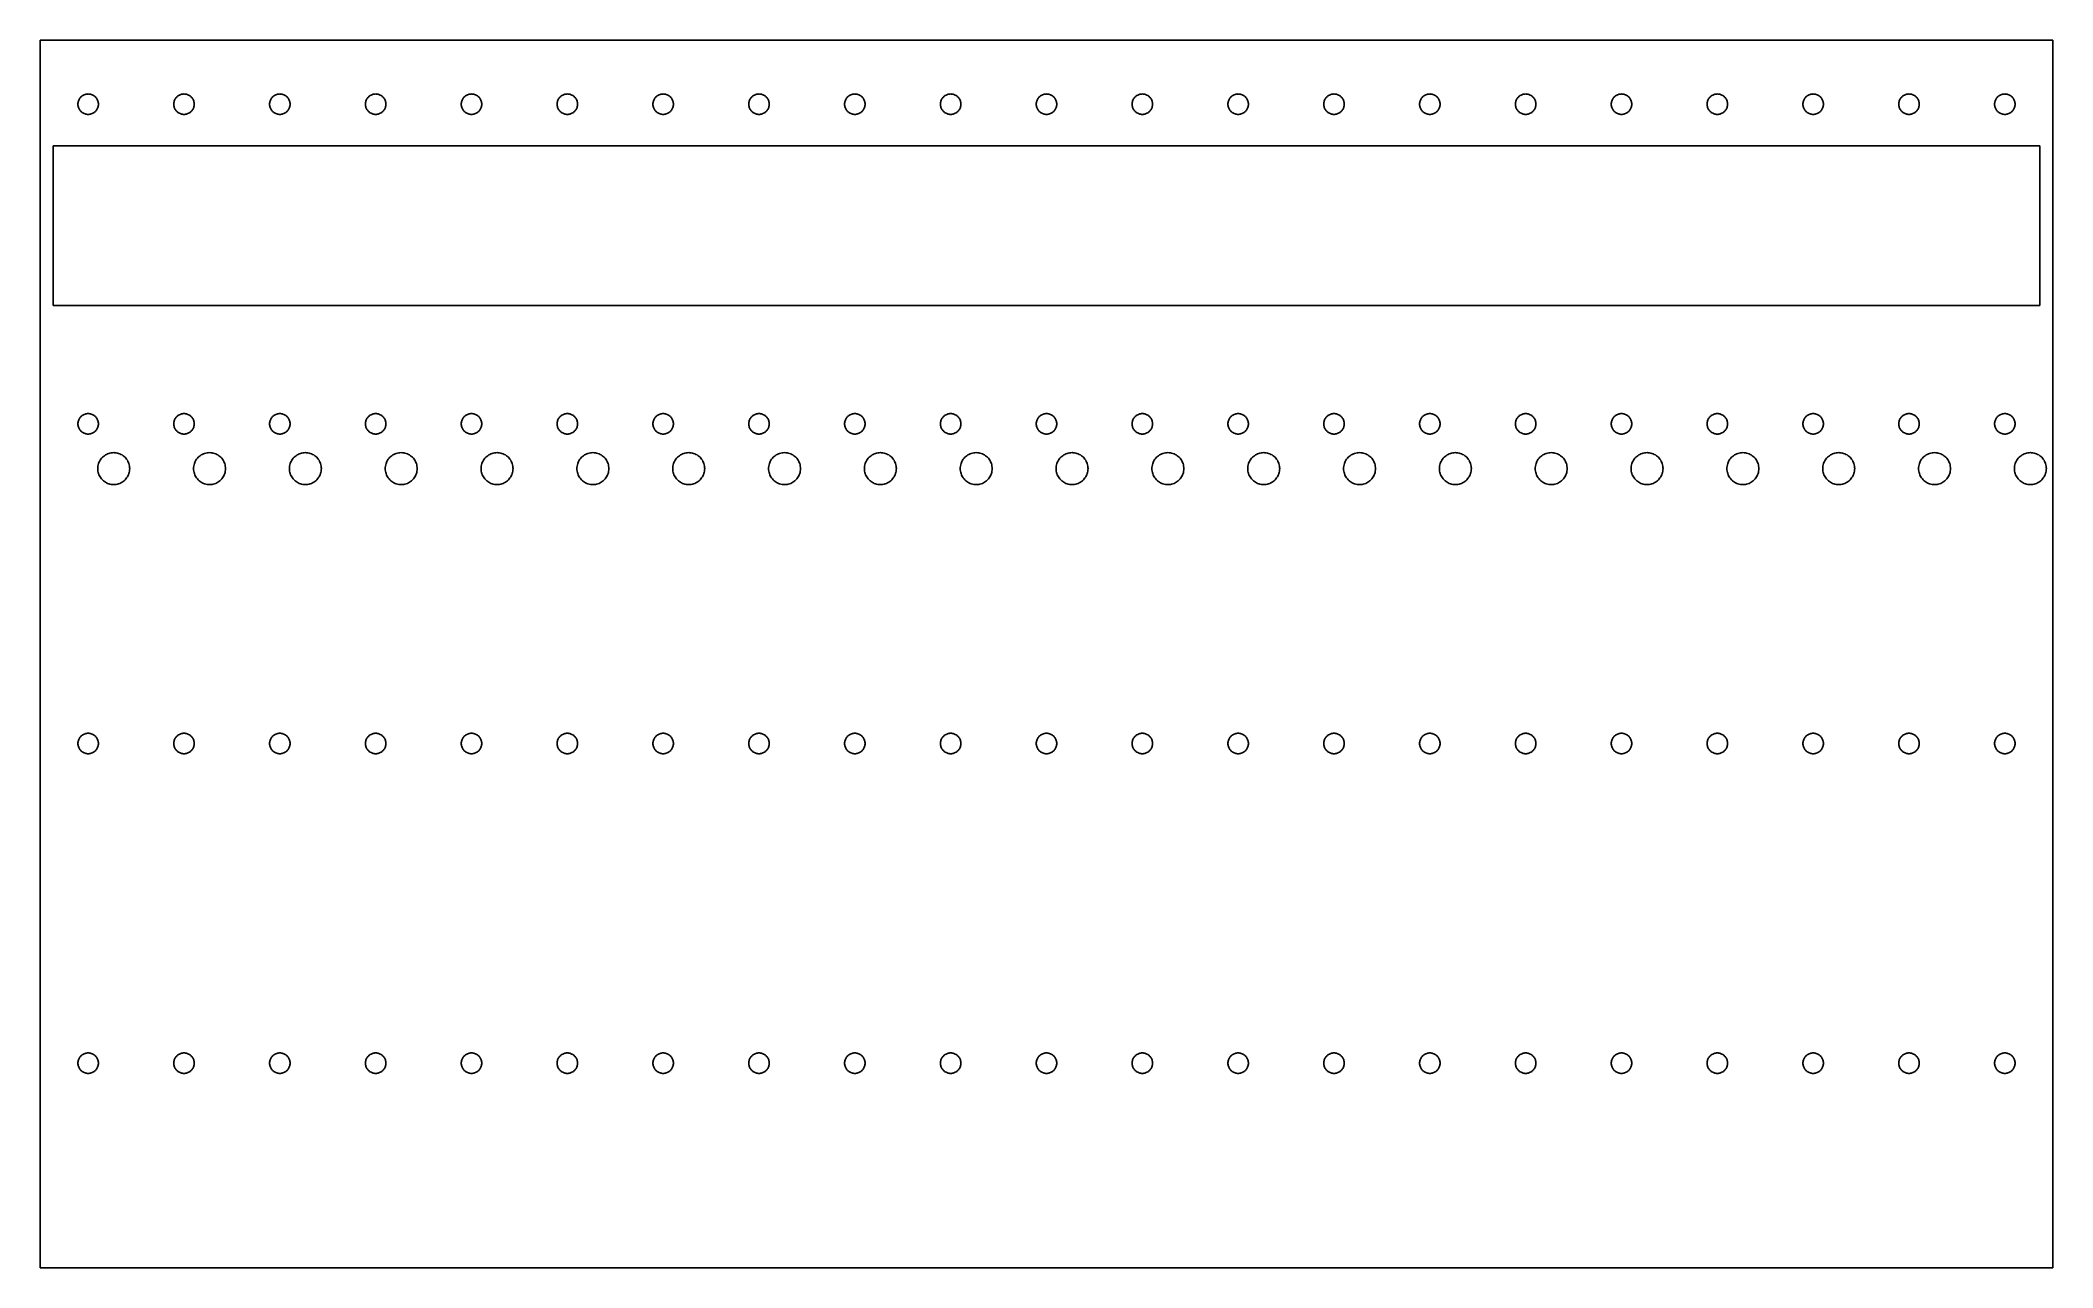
# Model space of a CAD drawing. Extents: x 0 to 315, y 0 to 192.
import ezdxf

# ---------------------------------------------------------------- set-up
doc = ezdxf.new("R2010")
doc.units = 0
doc.layers.add('Layer_1', color=7, linetype='CONTINUOUS')

msp = doc.modelspace()

# ---------------------------------------------------------------- linework, layer by layer
at = {"layer": 'Layer_1', "color": 7}
for p, q in [((315.249983, 192.249989), (0.25, 192.249989)), ((0.25, 192.249989), (0.25, 0.249995)), ((315.249983, 0.249995), (315.249983, 192.249989)), ((6.194198, 182.62399), (6.228299, 182.743991)), ((6.228299, 182.743991), (6.27179, 182.861991)), ((6.27179, 182.861991), (6.32439, 182.975991)), ((6.32439, 182.975991), (6.385768, 183.08599)), ((6.385768, 183.08599), (6.45557, 183.189992)), ((6.45557, 183.189992), (6.533339, 183.28899)), ((6.533339, 183.28899), (6.618618, 183.380992)), ((6.618618, 183.380992), (6.71088, 183.46699)), ((6.71088, 183.46699), (6.809539, 183.543992)), ((6.809539, 183.543992), (6.914001, 183.613992)), ((6.914001, 183.613992), (7.02361, 183.67599)), ((7.02361, 183.67599), (7.137698, 183.72799)), ((7.137698, 183.72799), (7.255568, 183.771991)), ((7.255568, 183.771991), (7.376478, 183.80599)), ((7.376478, 183.80599), (7.499691, 183.829979)), ((7.499691, 183.829979), (7.62445, 183.844993)), ((7.62445, 183.844993), (7.749999, 183.849989)), ((7.749999, 183.849989), (7.875529, 183.844993)), ((7.875529, 183.844993), (8.000288, 183.829979)), ((8.000288, 183.829979), (8.123501, 183.80599)), ((8.123501, 183.80599), (8.244419, 183.771991)), ((8.244419, 183.771991), (8.362289, 183.72799)), ((8.362289, 183.72799), (8.47638, 183.67599)), ((8.47638, 183.67599), (8.585978, 183.613992)), ((8.585978, 183.613992), (8.69044, 183.543992)), ((8.69044, 183.543992), (8.78911, 183.46699)), ((8.78911, 183.46699), (8.88136, 183.380992)), ((8.88136, 183.380992), (8.966639, 183.28899)), ((8.966639, 183.28899), (9.04442, 183.189992)), ((9.04442, 183.189992), (9.114211, 183.08599)), ((9.114211, 183.08599), (9.1756, 182.975991)), ((9.1756, 182.975991), (9.2282, 182.861991)), ((9.2282, 182.861991), (9.271679, 182.743991)), ((9.271679, 182.743991), (9.305789, 182.62399)), ((21.194199, 182.62399), (21.2283, 182.743991)), ((21.2283, 182.743991), (21.271799, 182.861991)), ((21.271799, 182.861991), (21.3244, 182.975991)), ((21.3244, 182.975991), (21.3858, 183.08599)), ((21.3858, 183.08599), (21.455599, 183.189992)), ((21.455599, 183.189992), (21.533298, 183.28899)), ((21.533298, 183.28899), (21.6186, 183.380992)), ((21.6186, 183.380992), (21.7109, 183.46699)), ((21.7109, 183.46699), (21.8095, 183.543992)), ((21.8095, 183.543992), (21.913999, 183.613992)), ((21.913999, 183.613992), (22.0236, 183.67599)), ((22.0236, 183.67599), (22.137699, 183.72799)), ((22.137699, 183.72799), (22.255601, 183.771991)), ((22.255601, 183.771991), (22.376499, 183.80599)), ((22.376499, 183.80599), (22.4997, 183.829979)), ((22.4997, 183.829979), (22.624499, 183.844993)), ((22.624499, 183.844993), (22.75, 183.849989)), ((22.75, 183.849989), (22.875499, 183.844993)), ((22.875499, 183.844993), (23.0003, 183.829979)), ((23.0003, 183.829979), (23.123499, 183.80599)), ((23.123499, 183.80599), (23.2444, 183.771991)), ((23.2444, 183.771991), (23.362298, 183.72799)), ((23.362298, 183.72799), (23.476398, 183.67599)), ((23.476398, 183.67599), (23.585999, 183.613992)), ((23.585999, 183.613992), (23.690399, 183.543992)), ((23.690399, 183.543992), (23.7891, 183.46699)), ((23.7891, 183.46699), (23.881398, 183.380992)), ((23.881398, 183.380992), (23.966598, 183.28899)), ((23.966598, 183.28899), (24.044398, 183.189992)), ((24.044398, 183.189992), (24.1142, 183.08599)), ((24.1142, 183.08599), (24.175601, 182.975991)), ((24.175601, 182.975991), (24.228198, 182.861991)), ((24.228198, 182.861991), (24.2717, 182.743991)), ((24.2717, 182.743991), (24.305798, 182.62399)), ((36.194201, 182.62399), (36.228299, 182.743991)), ((36.228299, 182.743991), (36.271801, 182.861991)), ((36.271801, 182.861991), (36.324402, 182.975991)), ((36.324402, 182.975991), (36.385802, 183.08599)), ((36.385802, 183.08599), (36.455601, 183.189992)), ((36.455601, 183.189992), (36.5333, 183.28899)), ((36.5333, 183.28899), (36.618601, 183.380992)), ((36.618601, 183.380992), (36.710899, 183.46699)), ((36.710899, 183.46699), (36.809499, 183.543992)), ((36.809499, 183.543992), (36.914001, 183.613992)), ((36.914001, 183.613992), (37.023602, 183.67599)), ((37.023602, 183.67599), (37.137701, 183.72799)), ((37.137701, 183.72799), (37.2556, 183.771991)), ((37.2556, 183.771991), (37.376501, 183.80599)), ((37.376501, 183.80599), (37.499702, 183.829979)), ((37.499702, 183.829979), (37.624501, 183.844993)), ((37.624501, 183.844993), (37.749999, 183.849989)), ((37.749999, 183.849989), (37.875501, 183.844993)), ((37.875501, 183.844993), (38.000299, 183.829979)), ((38.000299, 183.829979), (38.123501, 183.80599)), ((38.123501, 183.80599), (38.244402, 183.771991)), ((38.244402, 183.771991), (38.3623, 183.72799)), ((38.3623, 183.72799), (38.4764, 183.67599)), ((38.4764, 183.67599), (38.586001, 183.613992)), ((38.586001, 183.613992), (38.6904, 183.543992)), ((38.6904, 183.543992), (38.789102, 183.46699)), ((38.789102, 183.46699), (38.8814, 183.380992)), ((38.8814, 183.380992), (38.9666, 183.28899)), ((38.9666, 183.28899), (39.0444, 183.189992)), ((39.0444, 183.189992), (39.114199, 183.08599)), ((39.114199, 183.08599), (39.1756, 182.975991)), ((39.1756, 182.975991), (39.2282, 182.861991)), ((39.2282, 182.861991), (39.271702, 182.743991)), ((39.271702, 182.743991), (39.3058, 182.62399)), ((51.1942, 182.62399), (51.2283, 182.743991)), ((51.2283, 182.743991), (51.271799, 182.861991)), ((51.271799, 182.861991), (51.3244, 182.975991)), ((51.3244, 182.975991), (51.3858, 183.08599)), ((51.3858, 183.08599), (51.455599, 183.189992)), ((51.455599, 183.189992), (51.533301, 183.28899)), ((51.533301, 183.28899), (51.6186, 183.380992)), ((51.6186, 183.380992), (51.7109, 183.46699)), ((51.7109, 183.46699), (51.8095, 183.543992)), ((51.8095, 183.543992), (51.914002, 183.613992)), ((51.914002, 183.613992), (52.0236, 183.67599)), ((52.0236, 183.67599), (52.137699, 183.72799)), ((52.137699, 183.72799), (52.255601, 183.771991)), ((52.255601, 183.771991), (52.376502, 183.80599)), ((52.376502, 183.80599), (52.4997, 183.829979)), ((52.4997, 183.829979), (52.624502, 183.844993)), ((52.624502, 183.844993), (52.75, 183.849989)), ((52.75, 183.849989), (52.875502, 183.844993)), ((52.875502, 183.844993), (53.0003, 183.829979)), ((53.0003, 183.829979), (53.123502, 183.80599)), ((53.123502, 183.80599), (53.2444, 183.771991)), ((53.2444, 183.771991), (53.362301, 183.72799)), ((53.362301, 183.72799), (53.476401, 183.67599)), ((53.476401, 183.67599), (53.586002, 183.613992)), ((53.586002, 183.613992), (53.690401, 183.543992)), ((53.690401, 183.543992), (53.7891, 183.46699)), ((53.7891, 183.46699), (53.881401, 183.380992)), ((53.881401, 183.380992), (53.966601, 183.28899)), ((53.966601, 183.28899), (54.044401, 183.189992)), ((54.044401, 183.189992), (54.1142, 183.08599)), ((54.1142, 183.08599), (54.175601, 182.975991)), ((54.175601, 182.975991), (54.228201, 182.861991)), ((54.228201, 182.861991), (54.2717, 182.743991)), ((54.2717, 182.743991), (54.305801, 182.62399)), ((66.194201, 182.62399), (66.228301, 182.743991)), ((66.228301, 182.743991), (66.2718, 182.861991)), ((66.2718, 182.861991), (66.324401, 182.975991)), ((66.324401, 182.975991), (66.385801, 183.08599)), ((66.385801, 183.08599), (66.4556, 183.189992)), ((66.4556, 183.189992), (66.533302, 183.28899)), ((66.533302, 183.28899), (66.618601, 183.380992)), ((66.618601, 183.380992), (66.710901, 183.46699)), ((66.710901, 183.46699), (66.809501, 183.543992)), ((66.809501, 183.543992), (66.914, 183.613992)), ((66.914, 183.613992), (67.023601, 183.67599)), ((67.023601, 183.67599), (67.137701, 183.72799)), ((67.137701, 183.72799), (67.255602, 183.771991)), ((67.255602, 183.771991), (67.3765, 183.80599)), ((67.3765, 183.80599), (67.499701, 183.829979)), ((67.499701, 183.829979), (67.6245, 183.844993)), ((67.6245, 183.844993), (67.750001, 183.849989)), ((67.750001, 183.849989), (67.8755, 183.844993)), ((67.8755, 183.844993), (68.000301, 183.829979)), ((68.000301, 183.829979), (68.1235, 183.80599)), ((68.1235, 183.80599), (68.244401, 183.771991)), ((68.244401, 183.771991), (68.362299, 183.72799)), ((68.362299, 183.72799), (68.476402, 183.67599)), ((68.476402, 183.67599), (68.586, 183.613992)), ((68.586, 183.613992), (68.6904, 183.543992)), ((68.6904, 183.543992), (68.789101, 183.46699)), ((68.789101, 183.46699), (68.881399, 183.380992)), ((68.881399, 183.380992), (68.966599, 183.28899)), ((68.966599, 183.28899), (69.044399, 183.189992)), ((69.044399, 183.189992), (69.114202, 183.08599)), ((69.114202, 183.08599), (69.175602, 182.975991)), ((69.175602, 182.975991), (69.2282, 182.861991)), ((69.2282, 182.861991), (69.271701, 182.743991)), ((69.271701, 182.743991), (69.305799, 182.62399)), ((81.194202, 182.62399), (81.2283, 182.743991)), ((81.2283, 182.743991), (81.271801, 182.861991)), ((81.271801, 182.861991), (81.324399, 182.975991)), ((81.324399, 182.975991), (81.385799, 183.08599)), ((81.385799, 183.08599), (81.455601, 183.189992)), ((81.455601, 183.189992), (81.5333, 183.28899)), ((81.5333, 183.28899), (81.618602, 183.380992)), ((81.618602, 183.380992), (81.7109, 183.46699)), ((81.7109, 183.46699), (81.8095, 183.543992)), ((81.8095, 183.543992), (81.914001, 183.613992)), ((81.914001, 183.613992), (82.023599, 183.67599)), ((82.023599, 183.67599), (82.137702, 183.72799)), ((82.137702, 183.72799), (82.2556, 183.771991)), ((82.2556, 183.771991), (82.376501, 183.80599)), ((82.376501, 183.80599), (82.4997, 183.829979)), ((82.4997, 183.829979), (82.624501, 183.844993)), ((82.624501, 183.844993), (82.75, 183.849989)), ((82.75, 183.849989), (82.875501, 183.844993)), ((82.875501, 183.844993), (83.0003, 183.829979)), ((83.0003, 183.829979), (83.123501, 183.80599)), ((83.123501, 183.80599), (83.244399, 183.771991)), ((83.244399, 183.771991), (83.3623, 183.72799)), ((83.3623, 183.72799), (83.4764, 183.67599)), ((83.4764, 183.67599), (83.586001, 183.613992)), ((83.586001, 183.613992), (83.690401, 183.543992)), ((83.690401, 183.543992), (83.789099, 183.46699)), ((83.789099, 183.46699), (83.8814, 183.380992)), ((83.8814, 183.380992), (83.9666, 183.28899)), ((83.9666, 183.28899), (84.044401, 183.189992)), ((84.044401, 183.189992), (84.1142, 183.08599)), ((84.1142, 183.08599), (84.1756, 182.975991)), ((84.1756, 182.975991), (84.228201, 182.861991)), ((84.228201, 182.861991), (84.271699, 182.743991)), ((84.271699, 182.743991), (84.3058, 182.62399)), ((96.1942, 182.62399), (96.228301, 182.743991)), ((96.228301, 182.743991), (96.2718, 182.861991)), ((96.2718, 182.861991), (96.3244, 182.975991)), ((96.3244, 182.975991), (96.385801, 183.08599)), ((96.385801, 183.08599), (96.4556, 183.189992)), ((96.4556, 183.189992), (96.533301, 183.28899)), ((96.533301, 183.28899), (96.6186, 183.380992)), ((96.6186, 183.380992), (96.710901, 183.46699)), ((96.710901, 183.46699), (96.809501, 183.543992)), ((96.809501, 183.543992), (96.913999, 183.613992)), ((96.913999, 183.613992), (97.0236, 183.67599)), ((97.0236, 183.67599), (97.1377, 183.72799)), ((97.1377, 183.72799), (97.255601, 183.771991)), ((97.255601, 183.771991), (97.376499, 183.80599)), ((97.376499, 183.80599), (97.499701, 183.829979)), ((97.499701, 183.829979), (97.624499, 183.844993)), ((97.624499, 183.844993), (97.750001, 183.849989)), ((97.750001, 183.849989), (97.875499, 183.844993)), ((97.875499, 183.844993), (98.000301, 183.829979)), ((98.000301, 183.829979), (98.123499, 183.80599)), ((98.123499, 183.80599), (98.2444, 183.771991)), ((98.2444, 183.771991), (98.362302, 183.72799)), ((98.362302, 183.72799), (98.476401, 183.67599)), ((98.476401, 183.67599), (98.585999, 183.613992)), ((98.585999, 183.613992), (98.690399, 183.543992)), ((98.690399, 183.543992), (98.789101, 183.46699)), ((98.789101, 183.46699), (98.881401, 183.380992)), ((98.881401, 183.380992), (98.966601, 183.28899)), ((98.966601, 183.28899), (99.044402, 183.189992)), ((99.044402, 183.189992), (99.114201, 183.08599)), ((99.114201, 183.08599), (99.175601, 182.975991)), ((99.175601, 182.975991), (99.228202, 182.861991)), ((99.228202, 182.861991), (99.271701, 182.743991)), ((99.271701, 182.743991), (99.305801, 182.62399)), ((111.194001, 182.62399), (111.228, 182.743991)), ((111.228, 182.743991), (111.272001, 182.861991)), ((111.272001, 182.861991), (111.324001, 182.975991)), ((111.324001, 182.975991), (111.385999, 183.08599)), ((111.385999, 183.08599), (111.456002, 183.189992)), ((111.456002, 183.189992), (111.533, 183.28899)), ((111.533, 183.28899), (111.618999, 183.380992)), ((111.618999, 183.380992), (111.711001, 183.46699)), ((111.711001, 183.46699), (111.810001, 183.543992)), ((111.810001, 183.543992), (111.914, 183.613992)), ((111.914, 183.613992), (112.023999, 183.67599)), ((112.023999, 183.67599), (112.138, 183.72799)), ((112.138, 183.72799), (112.256, 183.771991)), ((112.256, 183.771991), (112.376001, 183.80599)), ((112.376001, 183.80599), (112.500001, 183.829979)), ((112.500001, 183.829979), (112.624001, 183.844993)), ((112.624001, 183.844993), (112.749999, 183.849989)), ((112.749999, 183.849989), (112.876, 183.844993)), ((112.876, 183.844993), (113, 183.829979)), ((113, 183.829979), (113.124, 183.80599)), ((113.124, 183.80599), (113.244001, 183.771991)), ((113.244001, 183.771991), (113.362001, 183.72799)), ((113.362001, 183.72799), (113.476001, 183.67599)), ((113.476001, 183.67599), (113.586, 183.613992)), ((113.586, 183.613992), (113.689999, 183.543992)), ((113.689999, 183.543992), (113.789, 183.46699)), ((113.789, 183.46699), (113.881002, 183.380992)), ((113.881002, 183.380992), (113.967, 183.28899)), ((113.967, 183.28899), (114.043999, 183.189992)), ((114.043999, 183.189992), (114.114001, 183.08599)), ((114.114001, 183.08599), (114.176, 182.975991)), ((114.176, 182.975991), (114.227999, 182.861991)), ((114.227999, 182.861991), (114.272001, 182.743991)), ((114.272001, 182.743991), (114.306, 182.62399)), ((126.194002, 182.62399), (126.228001, 182.743991)), ((126.228001, 182.743991), (126.271999, 182.861991)), ((126.271999, 182.861991), (126.324002, 182.975991)), ((126.324002, 182.975991), (126.386, 183.08599)), ((126.386, 183.08599), (126.456, 183.189992)), ((126.456, 183.189992), (126.533001, 183.28899)), ((126.533001, 183.28899), (126.619, 183.380992)), ((126.619, 183.380992), (126.710999, 183.46699)), ((126.710999, 183.46699), (126.81, 183.543992)), ((126.81, 183.543992), (126.914001, 183.613992)), ((126.914001, 183.613992), (127.024, 183.67599)), ((127.024, 183.67599), (127.138001, 183.72799)), ((127.138001, 183.72799), (127.256001, 183.771991)), ((127.256001, 183.771991), (127.375999, 183.80599)), ((127.375999, 183.80599), (127.499999, 183.829979)), ((127.499999, 183.829979), (127.623999, 183.844993)), ((127.623999, 183.844993), (127.75, 183.849989)), ((127.75, 183.849989), (127.876001, 183.844993)), ((127.876001, 183.844993), (128.000001, 183.829979)), ((128.000001, 183.829979), (128.124001, 183.80599)), ((128.124001, 183.80599), (128.243999, 183.771991)), ((128.243999, 183.771991), (128.361999, 183.72799)), ((128.361999, 183.72799), (128.476, 183.67599)), ((128.476, 183.67599), (128.586001, 183.613992)), ((128.586001, 183.613992), (128.69, 183.543992)), ((128.69, 183.543992), (128.789001, 183.46699)), ((128.789001, 183.46699), (128.881, 183.380992)), ((128.881, 183.380992), (128.967001, 183.28899)), ((128.967001, 183.28899), (129.044, 183.189992)), ((129.044, 183.189992), (129.114, 183.08599)), ((129.114, 183.08599), (129.176001, 182.975991)), ((129.176001, 182.975991), (129.228001, 182.861991)), ((129.228001, 182.861991), (129.271999, 182.743991)), ((129.271999, 182.743991), (129.306001, 182.62399)), ((141.194, 182.62399), (141.227999, 182.743991)), ((141.227999, 182.743991), (141.272, 182.861991)), ((141.272, 182.861991), (141.324, 182.975991)), ((141.324, 182.975991), (141.386001, 183.08599)), ((141.386001, 183.08599), (141.456001, 183.189992)), ((141.456001, 183.189992), (141.532999, 183.28899)), ((141.532999, 183.28899), (141.619001, 183.380992)), ((141.619001, 183.380992), (141.711, 183.46699)), ((141.711, 183.46699), (141.810001, 183.543992)), ((141.810001, 183.543992), (141.913999, 183.613992)), ((141.913999, 183.613992), (142.024001, 183.67599)), ((142.024001, 183.67599), (142.137999, 183.72799)), ((142.137999, 183.72799), (142.255999, 183.771991)), ((142.255999, 183.771991), (142.376, 183.80599)), ((142.376, 183.80599), (142.5, 183.829979)), ((142.5, 183.829979), (142.624, 183.844993)), ((142.624, 183.844993), (142.750001, 183.849989)), ((142.750001, 183.849989), (142.875999, 183.844993)), ((142.875999, 183.844993), (142.999999, 183.829979)), ((142.999999, 183.829979), (143.123999, 183.80599)), ((143.123999, 183.80599), (143.244, 183.771991)), ((143.244, 183.771991), (143.362, 183.72799)), ((143.362, 183.72799), (143.476001, 183.67599)), ((143.476001, 183.67599), (143.586, 183.613992)), ((143.586, 183.613992), (143.690001, 183.543992)), ((143.690001, 183.543992), (143.788999, 183.46699)), ((143.788999, 183.46699), (143.881001, 183.380992)), ((143.881001, 183.380992), (143.967, 183.28899)), ((143.967, 183.28899), (144.044001, 183.189992)), ((144.044001, 183.189992), (144.114001, 183.08599)), ((144.114001, 183.08599), (144.175999, 182.975991)), ((144.175999, 182.975991), (144.227999, 182.861991)), ((144.227999, 182.861991), (144.272, 182.743991)), ((144.272, 182.743991), (144.305999, 182.62399)), ((156.194001, 182.62399), (156.228, 182.743991)), ((156.228, 182.743991), (156.272001, 182.861991)), ((156.272001, 182.861991), (156.324001, 182.975991)), ((156.324001, 182.975991), (156.385999, 183.08599)), ((156.385999, 183.08599), (156.455999, 183.189992)), ((156.455999, 183.189992), (156.533001, 183.28899)), ((156.533001, 183.28899), (156.618999, 183.380992)), ((156.618999, 183.380992), (156.711001, 183.46699)), ((156.711001, 183.46699), (156.809999, 183.543992)), ((156.809999, 183.543992), (156.914001, 183.613992)), ((156.914001, 183.613992), (157.023999, 183.67599)), ((157.023999, 183.67599), (157.138, 183.72799)), ((157.138, 183.72799), (157.256, 183.771991)), ((157.256, 183.771991), (157.376001, 183.80599)), ((157.376001, 183.80599), (157.500001, 183.829979)), ((157.500001, 183.829979), (157.624001, 183.844993)), ((157.624001, 183.844993), (157.749999, 183.849989)), ((157.749999, 183.849989), (157.876, 183.844993)), ((157.876, 183.844993), (158, 183.829979)), ((158, 183.829979), (158.124, 183.80599)), ((158.124, 183.80599), (158.244001, 183.771991)), ((158.244001, 183.771991), (158.362001, 183.72799)), ((158.362001, 183.72799), (158.475999, 183.67599)), ((158.475999, 183.67599), (158.586001, 183.613992)), ((158.586001, 183.613992), (158.69, 183.543992)), ((158.69, 183.543992), (158.789, 183.46699)), ((158.789, 183.46699), (158.880999, 183.380992)), ((158.880999, 183.380992), (158.967001, 183.28899)), ((158.967001, 183.28899), (159.043999, 183.189992)), ((159.043999, 183.189992), (159.113999, 183.08599)), ((159.113999, 183.08599), (159.176, 182.975991)), ((159.176, 182.975991), (159.228, 182.861991)), ((159.228, 182.861991), (159.272001, 182.743991)), ((159.272001, 182.743991), (159.306, 182.62399)), ((171.193999, 182.62399), (171.228001, 182.743991)), ((171.228001, 182.743991), (171.272, 182.861991)), ((171.272, 182.861991), (171.323999, 182.975991)), ((171.323999, 182.975991), (171.386, 183.08599)), ((171.386, 183.08599), (171.456, 183.189992)), ((171.456, 183.189992), (171.532999, 183.28899)), ((171.532999, 183.28899), (171.619, 183.380992)), ((171.619, 183.380992), (171.710999, 183.46699)), ((171.710999, 183.46699), (171.81, 183.543992)), ((171.81, 183.543992), (171.913999, 183.613992)), ((171.913999, 183.613992), (172.024, 183.67599)), ((172.024, 183.67599), (172.137999, 183.72799)), ((172.137999, 183.72799), (172.256001, 183.771991)), ((172.256001, 183.771991), (172.375999, 183.80599)), ((172.375999, 183.80599), (172.499999, 183.829979)), ((172.499999, 183.829979), (172.623999, 183.844993)), ((172.623999, 183.844993), (172.75, 183.849989)), ((172.75, 183.849989), (172.876001, 183.844993)), ((172.876001, 183.844993), (173.000001, 183.829979)), ((173.000001, 183.829979), (173.124001, 183.80599)), ((173.124001, 183.80599), (173.243999, 183.771991)), ((173.243999, 183.771991), (173.361999, 183.72799)), ((173.361999, 183.72799), (173.476, 183.67599)), ((173.476, 183.67599), (173.585999, 183.613992)), ((173.585999, 183.613992), (173.690001, 183.543992)), ((173.690001, 183.543992), (173.788999, 183.46699)), ((173.788999, 183.46699), (173.881, 183.380992)), ((173.881, 183.380992), (173.966999, 183.28899)), ((173.966999, 183.28899), (174.044, 183.189992)), ((174.044, 183.189992), (174.114, 183.08599)), ((174.114, 183.08599), (174.175999, 182.975991)), ((174.175999, 182.975991), (174.228001, 182.861991)), ((174.228001, 182.861991), (174.271999, 182.743991)), ((174.271999, 182.743991), (174.305999, 182.62399)), ((186.194, 182.62399), (186.227999, 182.743991)), ((186.227999, 182.743991), (186.272001, 182.861991)), ((186.272001, 182.861991), (186.324, 182.975991)), ((186.324, 182.975991), (186.385999, 183.08599)), ((186.385999, 183.08599), (186.456001, 183.189992)), ((186.456001, 183.189992), (186.533, 183.28899)), ((186.533, 183.28899), (186.618999, 183.380992)), ((186.618999, 183.380992), (186.711, 183.46699)), ((186.711, 183.46699), (186.810001, 183.543992)), ((186.810001, 183.543992), (186.914, 183.613992)), ((186.914, 183.613992), (187.023999, 183.67599)), ((187.023999, 183.67599), (187.138, 183.72799)), ((187.138, 183.72799), (187.255999, 183.771991)), ((187.255999, 183.771991), (187.376, 183.80599)), ((187.376, 183.80599), (187.5, 183.829979)), ((187.5, 183.829979), (187.624, 183.844993)), ((187.624, 183.844993), (187.749998, 183.849989)), ((187.749998, 183.849989), (187.875999, 183.844993)), ((187.875999, 183.844993), (187.999999, 183.829979)), ((187.999999, 183.829979), (188.123999, 183.80599)), ((188.123999, 183.80599), (188.244, 183.771991)), ((188.244, 183.771991), (188.362, 183.72799)), ((188.362, 183.72799), (188.476001, 183.67599)), ((188.476001, 183.67599), (188.586, 183.613992)), ((188.586, 183.613992), (188.689999, 183.543992)), ((188.689999, 183.543992), (188.789, 183.46699)), ((188.789, 183.46699), (188.881001, 183.380992)), ((188.881001, 183.380992), (188.967, 183.28899)), ((188.967, 183.28899), (189.043999, 183.189992)), ((189.043999, 183.189992), (189.114001, 183.08599)), ((189.114001, 183.08599), (189.176, 182.975991)), ((189.176, 182.975991), (189.227999, 182.861991)), ((189.227999, 182.861991), (189.272, 182.743991)), ((189.272, 182.743991), (189.306, 182.62399)), ((201.194001, 182.62399), (201.228, 182.743991)), ((201.228, 182.743991), (201.271999, 182.861991)), ((201.271999, 182.861991), (201.323998, 182.975991)), ((201.323998, 182.975991), (201.386, 183.08599)), ((201.386, 183.08599), (201.455999, 183.189992)), ((201.455999, 183.189992), (201.533001, 183.28899)), ((201.533001, 183.28899), (201.619, 183.380992)), ((201.619, 183.380992), (201.710998, 183.46699)), ((201.710998, 183.46699), (201.809999, 183.543992)), ((201.809999, 183.543992), (201.914001, 183.613992)), ((201.914001, 183.613992), (202.024, 183.67599)), ((202.024, 183.67599), (202.138001, 183.72799)), ((202.138001, 183.72799), (202.256001, 183.771991)), ((202.256001, 183.771991), (202.375999, 183.80599)), ((202.375999, 183.80599), (202.499999, 183.829979)), ((202.499999, 183.829979), (202.623999, 183.844993)), ((202.623999, 183.844993), (202.749999, 183.849989)), ((202.749999, 183.849989), (202.876, 183.844993)), ((202.876, 183.844993), (203, 183.829979)), ((203, 183.829979), (203.124, 183.80599)), ((203.124, 183.80599), (203.243998, 183.771991)), ((203.243998, 183.771991), (203.361998, 183.72799)), ((203.361998, 183.72799), (203.475999, 183.67599)), ((203.475999, 183.67599), (203.586001, 183.613992)), ((203.586001, 183.613992), (203.69, 183.543992)), ((203.69, 183.543992), (203.789001, 183.46699)), ((203.789001, 183.46699), (203.880999, 183.380992)), ((203.880999, 183.380992), (203.967001, 183.28899)), ((203.967001, 183.28899), (204.044, 183.189992)), ((204.044, 183.189992), (204.113999, 183.08599)), ((204.113999, 183.08599), (204.176001, 182.975991)), ((204.176001, 182.975991), (204.228, 182.861991)), ((204.228, 182.861991), (204.271999, 182.743991)), ((204.271999, 182.743991), (204.306001, 182.62399)), ((216.193999, 182.62399), (216.227999, 182.743991)), ((216.227999, 182.743991), (216.272, 182.861991)), ((216.272, 182.861991), (216.323999, 182.975991)), ((216.323999, 182.975991), (216.386001, 183.08599)), ((216.386001, 183.08599), (216.456, 183.189992)), ((216.456, 183.189992), (216.532999, 183.28899)), ((216.532999, 183.28899), (216.619001, 183.380992)), ((216.619001, 183.380992), (216.710999, 183.46699)), ((216.710999, 183.46699), (216.81, 183.543992)), ((216.81, 183.543992), (216.913999, 183.613992)), ((216.913999, 183.613992), (217.024001, 183.67599)), ((217.024001, 183.67599), (217.137999, 183.72799)), ((217.137999, 183.72799), (217.255999, 183.771991)), ((217.255999, 183.771991), (217.376, 183.80599)), ((217.376, 183.80599), (217.5, 183.829979)), ((217.5, 183.829979), (217.624, 183.844993)), ((217.624, 183.844993), (217.750001, 183.849989)), ((217.750001, 183.849989), (217.875999, 183.844993)), ((217.875999, 183.844993), (217.999999, 183.829979)), ((217.999999, 183.829979), (218.123999, 183.80599)), ((218.123999, 183.80599), (218.243999, 183.771991)), ((218.243999, 183.771991), (218.361999, 183.72799)), ((218.361999, 183.72799), (218.476, 183.67599)), ((218.476, 183.67599), (218.585999, 183.613992)), ((218.585999, 183.613992), (218.690001, 183.543992)), ((218.690001, 183.543992), (218.788999, 183.46699)), ((218.788999, 183.46699), (218.881, 183.380992)), ((218.881, 183.380992), (218.966999, 183.28899)), ((218.966999, 183.28899), (219.044001, 183.189992)), ((219.044001, 183.189992), (219.114, 183.08599)), ((219.114, 183.08599), (219.175999, 182.975991)), ((219.175999, 182.975991), (219.227998, 182.861991)), ((219.227998, 182.861991), (219.272, 182.743991)), ((219.272, 182.743991), (219.305999, 182.62399)), ((231.194, 182.62399), (231.228, 182.743991)), ((231.228, 182.743991), (231.271998, 182.861991)), ((231.271998, 182.861991), (231.324, 182.975991)), ((231.324, 182.975991), (231.385999, 183.08599)), ((231.385999, 183.08599), (231.455999, 183.189992)), ((231.455999, 183.189992), (231.533, 183.28899)), ((231.533, 183.28899), (231.618999, 183.380992)), ((231.618999, 183.380992), (231.711, 183.46699)), ((231.711, 183.46699), (231.809998, 183.543992)), ((231.809998, 183.543992), (231.914, 183.613992)), ((231.914, 183.613992), (232.023999, 183.67599)), ((232.023999, 183.67599), (232.138, 183.72799)), ((232.138, 183.72799), (232.256, 183.771991)), ((232.256, 183.771991), (232.376001, 183.80599)), ((232.376001, 183.80599), (232.500001, 183.829979)), ((232.500001, 183.829979), (232.624001, 183.844993)), ((232.624001, 183.844993), (232.749999, 183.849989)), ((232.749999, 183.849989), (232.876, 183.844993)), ((232.876, 183.844993), (233, 183.829979)), ((233, 183.829979), (233.124, 183.80599)), ((233.124, 183.80599), (233.244001, 183.771991)), ((233.244001, 183.771991), (233.362, 183.72799)), ((233.362, 183.72799), (233.475998, 183.67599)), ((233.475998, 183.67599), (233.586, 183.613992)), ((233.586, 183.613992), (233.689999, 183.543992)), ((233.689999, 183.543992), (233.789, 183.46699)), ((233.789, 183.46699), (233.880999, 183.380992)), ((233.880999, 183.380992), (233.967, 183.28899)), ((233.967, 183.28899), (234.043999, 183.189992)), ((234.043999, 183.189992), (234.113999, 183.08599)), ((234.113999, 183.08599), (234.176, 182.975991)), ((234.176, 182.975991), (234.227999, 182.861991)), ((234.227999, 182.861991), (234.272001, 182.743991)), ((234.272001, 182.743991), (234.306, 182.62399)), ((246.193999, 182.62399), (246.228001, 182.743991)), ((246.228001, 182.743991), (246.271999, 182.861991)), ((246.271999, 182.861991), (246.323999, 182.975991)), ((246.323999, 182.975991), (246.386, 183.08599)), ((246.386, 183.08599), (246.456, 183.189992)), ((246.456, 183.189992), (246.532998, 183.28899)), ((246.532998, 183.28899), (246.619, 183.380992)), ((246.619, 183.380992), (246.710999, 183.46699)), ((246.710999, 183.46699), (246.809999, 183.543992)), ((246.809999, 183.543992), (246.913998, 183.613992)), ((246.913998, 183.613992), (247.024, 183.67599)), ((247.024, 183.67599), (247.137998, 183.72799)), ((247.137998, 183.72799), (247.256001, 183.771991)), ((247.256001, 183.771991), (247.375999, 183.80599)), ((247.375999, 183.80599), (247.499999, 183.829979)), ((247.499999, 183.829979), (247.623999, 183.844993)), ((247.623999, 183.844993), (247.75, 183.849989)), ((247.75, 183.849989), (247.876001, 183.844993)), ((247.876001, 183.844993), (248.000001, 183.829979)), ((248.000001, 183.829979), (248.124001, 183.80599)), ((248.124001, 183.80599), (248.243999, 183.771991)), ((248.243999, 183.771991), (248.361999, 183.72799)), ((248.361999, 183.72799), (248.476, 183.67599)), ((248.476, 183.67599), (248.585998, 183.613992)), ((248.585998, 183.613992), (248.69, 183.543992)), ((248.69, 183.543992), (248.788998, 183.46699)), ((248.788998, 183.46699), (248.881, 183.380992)), ((248.881, 183.380992), (248.966998, 183.28899)), ((248.966998, 183.28899), (249.044, 183.189992)), ((249.044, 183.189992), (249.114, 183.08599)), ((249.114, 183.08599), (249.175998, 182.975991)), ((249.175998, 182.975991), (249.228, 182.861991)), ((249.228, 182.861991), (249.271999, 182.743991)), ((249.271999, 182.743991), (249.305998, 182.62399)), ((261.194, 182.62399), (261.227999, 182.743991)), ((261.227999, 182.743991), (261.272, 182.861991)), ((261.272, 182.861991), (261.324, 182.975991)), ((261.324, 182.975991), (261.385998, 183.08599)), ((261.385998, 183.08599), (261.456001, 183.189992)), ((261.456001, 183.189992), (261.532999, 183.28899)), ((261.532999, 183.28899), (261.618998, 183.380992)), ((261.618998, 183.380992), (261.711, 183.46699)), ((261.711, 183.46699), (261.81, 183.543992)), ((261.81, 183.543992), (261.913999, 183.613992)), ((261.913999, 183.613992), (262.023998, 183.67599)), ((262.023998, 183.67599), (262.137999, 183.72799)), ((262.137999, 183.72799), (262.255999, 183.771991)), ((262.255999, 183.771991), (262.376, 183.80599)), ((262.376, 183.80599), (262.5, 183.829979)), ((262.5, 183.829979), (262.624, 183.844993)), ((262.624, 183.844993), (262.749998, 183.849989)), ((262.749998, 183.849989), (262.875999, 183.844993)), ((262.875999, 183.844993), (262.999999, 183.829979)), ((262.999999, 183.829979), (263.123999, 183.80599)), ((263.123999, 183.80599), (263.244, 183.771991)), ((263.244, 183.771991), (263.362, 183.72799)), ((263.362, 183.72799), (263.476001, 183.67599)), ((263.476001, 183.67599), (263.586, 183.613992)), ((263.586, 183.613992), (263.689998, 183.543992)), ((263.689998, 183.543992), (263.788999, 183.46699)), ((263.788999, 183.46699), (263.881001, 183.380992)), ((263.881001, 183.380992), (263.967, 183.28899)), ((263.967, 183.28899), (264.043998, 183.189992)), ((264.043998, 183.189992), (264.114001, 183.08599)), ((264.114001, 183.08599), (264.175999, 182.975991)), ((264.175999, 182.975991), (264.227999, 182.861991)), ((264.227999, 182.861991), (264.272, 182.743991)), ((264.272, 182.743991), (264.305999, 182.62399)), ((276.194001, 182.62399), (276.228, 182.743991)), ((276.228, 182.743991), (276.271998, 182.861991)), ((276.271998, 182.861991), (276.323998, 182.975991)), ((276.323998, 182.975991), (276.385999, 183.08599)), ((276.385999, 183.08599), (276.455999, 183.189992)), ((276.455999, 183.189992), (276.533, 183.28899)), ((276.533, 183.28899), (276.618999, 183.380992)), ((276.618999, 183.380992), (276.710998, 183.46699)), ((276.710998, 183.46699), (276.809999, 183.543992)), ((276.809999, 183.543992), (276.914, 183.613992)), ((276.914, 183.613992), (277.023999, 183.67599)), ((277.023999, 183.67599), (277.137995, 183.72799)), ((277.137995, 183.72799), (277.255992, 183.771991)), ((277.255992, 183.771991), (277.375993, 183.80599)), ((277.375993, 183.80599), (277.500001, 183.829979)), ((277.500001, 183.829979), (277.624009, 183.844993)), ((277.624009, 183.844993), (277.749993, 183.849989)), ((277.749993, 183.849989), (277.876006, 183.844993)), ((277.876006, 183.844993), (277.999986, 183.829979)), ((277.999986, 183.829979), (278.123994, 183.80599)), ((278.123994, 183.80599), (278.243995, 183.771991)), ((278.243995, 183.771991), (278.361992, 183.72799)), ((278.361992, 183.72799), (278.47601, 183.67599)), ((278.47601, 183.67599), (278.585992, 183.613992)), ((278.585992, 183.613992), (278.689991, 183.543992)), ((278.689991, 183.543992), (278.788995, 183.46699)), ((278.788995, 183.46699), (278.880999, 183.380992)), ((278.880999, 183.380992), (278.966992, 183.28899)), ((278.966992, 183.28899), (279.044011, 183.189992)), ((279.044011, 183.189992), (279.114002, 183.08599)), ((279.114002, 183.08599), (279.176006, 182.975991)), ((279.176006, 182.975991), (279.227991, 182.861991)), ((279.227991, 182.861991), (279.27199, 182.743991)), ((279.27199, 182.743991), (279.305997, 182.62399)), ((291.193982, 182.62399), (291.22799, 182.743991)), ((291.22799, 182.743991), (291.271988, 182.861991)), ((291.271988, 182.861991), (291.324002, 182.975991)), ((291.324002, 182.975991), (291.385978, 183.08599)), ((291.385978, 183.08599), (291.455997, 183.189992)), ((291.455997, 183.189992), (291.532987, 183.28899)), ((291.532987, 183.28899), (291.61898, 183.380992)), ((291.61898, 183.380992), (291.710985, 183.46699)), ((291.710985, 183.46699), (291.809988, 183.543992)), ((291.809988, 183.543992), (291.913987, 183.613992)), ((291.913987, 183.613992), (292.023998, 183.67599)), ((292.023998, 183.67599), (292.137987, 183.72799)), ((292.137987, 183.72799), (292.255984, 183.771991)), ((292.255984, 183.771991), (292.375985, 183.80599)), ((292.375985, 183.80599), (292.499994, 183.829979)), ((292.499994, 183.829979), (292.624002, 183.844993)), ((292.624002, 183.844993), (292.749986, 183.849989)), ((292.749986, 183.849989), (292.875998, 183.844993)), ((292.875998, 183.844993), (292.999978, 183.829979)), ((292.999978, 183.829979), (293.123987, 183.80599)), ((293.123987, 183.80599), (293.243988, 183.771991)), ((293.243988, 183.771991), (293.361985, 183.72799)), ((293.361985, 183.72799), (293.476003, 183.67599)), ((293.476003, 183.67599), (293.585985, 183.613992)), ((293.585985, 183.613992), (293.689984, 183.543992)), ((293.689984, 183.543992), (293.788987, 183.46699)), ((293.788987, 183.46699), (293.880992, 183.380992)), ((293.880992, 183.380992), (293.966985, 183.28899)), ((293.966985, 183.28899), (294.044003, 183.189992)), ((294.044003, 183.189992), (294.113994, 183.08599)), ((294.113994, 183.08599), (294.175998, 182.975991)), ((294.175998, 182.975991), (294.227984, 182.861991)), ((294.227984, 182.861991), (294.271982, 182.743991)), ((294.271982, 182.743991), (294.30599, 182.62399)), ((306.19398, 182.62399), (306.227988, 182.743991)), ((306.227988, 182.743991), (306.271986, 182.861991)), ((306.271986, 182.861991), (306.324, 182.975991)), ((306.324, 182.975991), (306.386004, 183.08599)), ((306.386004, 183.08599), (306.455995, 183.189992)), ((306.455995, 183.189992), (306.532986, 183.28899)), ((306.532986, 183.28899), (306.618979, 183.380992)), ((306.618979, 183.380992), (306.710983, 183.46699)), ((306.710983, 183.46699), (306.809987, 183.543992)), ((306.809987, 183.543992), (306.913986, 183.613992)), ((306.913986, 183.613992), (307.023996, 183.67599)), ((307.023996, 183.67599), (307.137985, 183.72799)), ((307.137985, 183.72799), (307.255982, 183.771991)), ((307.255982, 183.771991), (307.375983, 183.80599)), ((307.375983, 183.80599), (307.499992, 183.829979)), ((307.499992, 183.829979), (307.624, 183.844993)), ((307.624, 183.844993), (307.749984, 183.849989)), ((307.749984, 183.849989), (307.875996, 183.844993)), ((307.875996, 183.844993), (307.999977, 183.829979)), ((307.999977, 183.829979), (308.123985, 183.80599)), ((308.123985, 183.80599), (308.243986, 183.771991)), ((308.243986, 183.771991), (308.361983, 183.72799)), ((308.361983, 183.72799), (308.476001, 183.67599)), ((308.476001, 183.67599), (308.585983, 183.613992)), ((308.585983, 183.613992), (308.689982, 183.543992)), ((308.689982, 183.543992), (308.788985, 183.46699)), ((308.788985, 183.46699), (308.88099, 183.380992)), ((308.88099, 183.380992), (308.966983, 183.28899)), ((308.966983, 183.28899), (309.044001, 183.189992)), ((309.044001, 183.189992), (309.113992, 183.08599)), ((309.113992, 183.08599), (309.175997, 182.975991)), ((309.175997, 182.975991), (309.227982, 182.861991)), ((309.227982, 182.861991), (309.27198, 182.743991)), ((309.27198, 182.743991), (309.305988, 182.62399)), ((6.149974, 182.249992), (6.154913, 182.37599)), ((6.154913, 182.123991), (6.149974, 182.249992)), ((6.154913, 182.37599), (6.169673, 182.49999)), ((6.169673, 181.999991), (6.154913, 182.123991)), ((6.169673, 182.49999), (6.194198, 182.62399)), ((6.194198, 181.875991), (6.169673, 181.999991)), ((6.228299, 181.75599), (6.194198, 181.875991)), ((6.27179, 181.63799), (6.228299, 181.75599)), ((6.32439, 181.523992), (6.27179, 181.63799)), ((6.385768, 181.41399), (6.32439, 181.523992)), ((6.45557, 181.309991), (6.385768, 181.41399)), ((6.533339, 181.210991), (6.45557, 181.309991)), ((6.618618, 181.118992), (6.533339, 181.210991)), ((6.71088, 181.03299), (6.618618, 181.118992)), ((6.809539, 180.955992), (6.71088, 181.03299)), ((6.914001, 180.885992), (6.809539, 180.955992)), ((7.02361, 180.823991), (6.914001, 180.885992)), ((7.137698, 180.771991), (7.02361, 180.823991)), ((7.255568, 180.72799), (7.137698, 180.771991)), ((7.376478, 180.693991), (7.255568, 180.72799)), ((7.499691, 180.670002), (7.376478, 180.693991)), ((7.62445, 180.654987), (7.499691, 180.670002)), ((7.749999, 180.649992), (7.62445, 180.654987)), ((7.875529, 180.654987), (7.749999, 180.649992)), ((8.000288, 180.670002), (7.875529, 180.654987)), ((8.123501, 180.693991), (8.000288, 180.670002)), ((8.244419, 180.72799), (8.123501, 180.693991)), ((8.362289, 180.771991), (8.244419, 180.72799)), ((8.47638, 180.823991), (8.362289, 180.771991)), ((8.585978, 180.885992), (8.47638, 180.823991)), ((8.69044, 180.955992), (8.585978, 180.885992)), ((8.78911, 181.03299), (8.69044, 180.955992)), ((8.88136, 181.118992), (8.78911, 181.03299)), ((8.966639, 181.210991), (8.88136, 181.118992)), ((9.04442, 181.309991), (8.966639, 181.210991)), ((9.114211, 181.41399), (9.04442, 181.309991)), ((9.1756, 181.523992), (9.114211, 181.41399)), ((9.2282, 181.63799), (9.1756, 181.523992)), ((9.271679, 181.75599), (9.2282, 181.63799)), ((9.305789, 181.875991), (9.271679, 181.75599)), ((9.305789, 182.62399), (9.330286, 182.49999)), ((9.330286, 181.999991), (9.305789, 181.875991)), ((9.330286, 182.49999), (9.345046, 182.37599)), ((9.345046, 182.123991), (9.330286, 181.999991)), ((9.345046, 182.37599), (9.349985, 182.249992)), ((9.349985, 182.249992), (9.345046, 182.123991)), ((21.150003, 182.249992), (21.154914, 182.37599)), ((21.154914, 182.123991), (21.150003, 182.249992)), ((21.154914, 182.37599), (21.169703, 182.49999)), ((21.169703, 181.999991), (21.154914, 182.123991)), ((21.169703, 182.49999), (21.194199, 182.62399)), ((21.194199, 181.875991), (21.169703, 181.999991)), ((21.2283, 181.75599), (21.194199, 181.875991)), ((21.271799, 181.63799), (21.2283, 181.75599)), ((21.3244, 181.523992), (21.271799, 181.63799)), ((21.3858, 181.41399), (21.3244, 181.523992)), ((21.455599, 181.309991), (21.3858, 181.41399)), ((21.533298, 181.210991), (21.455599, 181.309991)), ((21.6186, 181.118992), (21.533298, 181.210991)), ((21.7109, 181.03299), (21.6186, 181.118992)), ((21.8095, 180.955992), (21.7109, 181.03299)), ((21.913999, 180.885992), (21.8095, 180.955992)), ((22.0236, 180.823991), (21.913999, 180.885992)), ((22.137699, 180.771991), (22.0236, 180.823991)), ((22.255601, 180.72799), (22.137699, 180.771991)), ((22.376499, 180.693991), (22.255601, 180.72799)), ((22.4997, 180.670002), (22.376499, 180.693991)), ((22.624499, 180.654987), (22.4997, 180.670002)), ((22.75, 180.649992), (22.624499, 180.654987)), ((22.875499, 180.654987), (22.75, 180.649992)), ((23.0003, 180.670002), (22.875499, 180.654987)), ((23.123499, 180.693991), (23.0003, 180.670002)), ((23.2444, 180.72799), (23.123499, 180.693991)), ((23.362298, 180.771991), (23.2444, 180.72799)), ((23.476398, 180.823991), (23.362298, 180.771991)), ((23.585999, 180.885992), (23.476398, 180.823991)), ((23.690399, 180.955992), (23.585999, 180.885992)), ((23.7891, 181.03299), (23.690399, 180.955992)), ((23.881398, 181.118992), (23.7891, 181.03299)), ((23.966598, 181.210991), (23.881398, 181.118992)), ((24.044398, 181.309991), (23.966598, 181.210991)), ((24.1142, 181.41399), (24.044398, 181.309991)), ((24.175601, 181.523992), (24.1142, 181.41399)), ((24.228198, 181.63799), (24.175601, 181.523992)), ((24.2717, 181.75599), (24.228198, 181.63799)), ((24.305798, 181.875991), (24.2717, 181.75599)), ((24.305798, 182.62399), (24.330295, 182.49999)), ((24.330295, 181.999991), (24.305798, 181.875991)), ((24.330295, 182.49999), (24.345084, 182.37599)), ((24.345084, 182.123991), (24.330295, 181.999991)), ((24.345084, 182.37599), (24.349994, 182.249992)), ((24.349994, 182.249992), (24.345084, 182.123991)), ((36.150005, 182.249992), (36.154916, 182.37599)), ((36.154916, 182.123991), (36.150005, 182.249992)), ((36.154916, 182.37599), (36.169704, 182.49999)), ((36.169704, 181.999991), (36.154916, 182.123991)), ((36.169704, 182.49999), (36.194201, 182.62399)), ((36.194201, 181.875991), (36.169704, 181.999991)), ((36.228299, 181.75599), (36.194201, 181.875991)), ((36.271801, 181.63799), (36.228299, 181.75599)), ((36.324402, 181.523992), (36.271801, 181.63799)), ((36.385802, 181.41399), (36.324402, 181.523992)), ((36.455601, 181.309991), (36.385802, 181.41399)), ((36.5333, 181.210991), (36.455601, 181.309991)), ((36.618601, 181.118992), (36.5333, 181.210991)), ((36.710899, 181.03299), (36.618601, 181.118992)), ((36.809499, 180.955992), (36.710899, 181.03299)), ((36.914001, 180.885992), (36.809499, 180.955992)), ((37.023602, 180.823991), (36.914001, 180.885992)), ((37.137701, 180.771991), (37.023602, 180.823991)), ((37.2556, 180.72799), (37.137701, 180.771991)), ((37.376501, 180.693991), (37.2556, 180.72799)), ((37.499702, 180.670002), (37.376501, 180.693991)), ((37.624501, 180.654987), (37.499702, 180.670002)), ((37.749999, 180.649992), (37.624501, 180.654987)), ((37.875501, 180.654987), (37.749999, 180.649992)), ((38.000299, 180.670002), (37.875501, 180.654987)), ((38.123501, 180.693991), (38.000299, 180.670002)), ((38.244402, 180.72799), (38.123501, 180.693991)), ((38.3623, 180.771991), (38.244402, 180.72799)), ((38.4764, 180.823991), (38.3623, 180.771991)), ((38.586001, 180.885992), (38.4764, 180.823991)), ((38.6904, 180.955992), (38.586001, 180.885992)), ((38.789102, 181.03299), (38.6904, 180.955992)), ((38.8814, 181.118992), (38.789102, 181.03299)), ((38.9666, 181.210991), (38.8814, 181.118992)), ((39.0444, 181.309991), (38.9666, 181.210991)), ((39.114199, 181.41399), (39.0444, 181.309991)), ((39.1756, 181.523992), (39.114199, 181.41399)), ((39.2282, 181.63799), (39.1756, 181.523992)), ((39.271702, 181.75599), (39.2282, 181.63799)), ((39.3058, 181.875991), (39.271702, 181.75599)), ((39.3058, 182.62399), (39.330297, 182.49999)), ((39.330297, 181.999991), (39.3058, 181.875991)), ((39.330297, 182.49999), (39.345085, 182.37599)), ((39.345085, 182.123991), (39.330297, 181.999991)), ((39.345085, 182.37599), (39.349996, 182.249992)), ((39.349996, 182.249992), (39.345085, 182.123991)), ((51.150004, 182.249992), (51.154914, 182.37599)), ((51.154914, 182.123991), (51.150004, 182.249992)), ((51.154914, 182.37599), (51.169703, 182.49999)), ((51.169703, 181.999991), (51.154914, 182.123991)), ((51.169703, 182.49999), (51.1942, 182.62399)), ((51.1942, 181.875991), (51.169703, 181.999991)), ((51.2283, 181.75599), (51.1942, 181.875991)), ((51.271799, 181.63799), (51.2283, 181.75599)), ((51.3244, 181.523992), (51.271799, 181.63799)), ((51.3858, 181.41399), (51.3244, 181.523992)), ((51.455599, 181.309991), (51.3858, 181.41399)), ((51.533301, 181.210991), (51.455599, 181.309991)), ((51.6186, 181.118992), (51.533301, 181.210991)), ((51.7109, 181.03299), (51.6186, 181.118992)), ((51.8095, 180.955992), (51.7109, 181.03299)), ((51.914002, 180.885992), (51.8095, 180.955992)), ((52.0236, 180.823991), (51.914002, 180.885992)), ((52.137699, 180.771991), (52.0236, 180.823991)), ((52.255601, 180.72799), (52.137699, 180.771991)), ((52.376502, 180.693991), (52.255601, 180.72799)), ((52.4997, 180.670002), (52.376502, 180.693991)), ((52.624502, 180.654987), (52.4997, 180.670002)), ((52.75, 180.649992), (52.624502, 180.654987)), ((52.875502, 180.654987), (52.75, 180.649992)), ((53.0003, 180.670002), (52.875502, 180.654987)), ((53.123502, 180.693991), (53.0003, 180.670002)), ((53.2444, 180.72799), (53.123502, 180.693991)), ((53.362301, 180.771991), (53.2444, 180.72799)), ((53.476401, 180.823991), (53.362301, 180.771991)), ((53.586002, 180.885992), (53.476401, 180.823991)), ((53.690401, 180.955992), (53.586002, 180.885992)), ((53.7891, 181.03299), (53.690401, 180.955992)), ((53.881401, 181.118992), (53.7891, 181.03299)), ((53.966601, 181.210991), (53.881401, 181.118992)), ((54.044401, 181.309991), (53.966601, 181.210991)), ((54.1142, 181.41399), (54.044401, 181.309991)), ((54.175601, 181.523992), (54.1142, 181.41399)), ((54.228201, 181.63799), (54.175601, 181.523992)), ((54.2717, 181.75599), (54.228201, 181.63799)), ((54.305801, 181.875991), (54.2717, 181.75599)), ((54.305801, 182.62399), (54.330298, 182.49999)), ((54.330298, 181.999991), (54.305801, 181.875991)), ((54.330298, 182.49999), (54.345086, 182.37599)), ((54.345086, 182.123991), (54.330298, 181.999991)), ((54.345086, 182.37599), (54.349997, 182.249992)), ((54.349997, 182.249992), (54.345086, 182.123991)), ((66.150005, 182.249992), (66.154915, 182.37599)), ((66.154915, 182.123991), (66.150005, 182.249992)), ((66.154915, 182.37599), (66.169704, 182.49999)), ((66.169704, 181.999991), (66.154915, 182.123991)), ((66.169704, 182.49999), (66.194201, 182.62399)), ((66.194201, 181.875991), (66.169704, 181.999991)), ((66.228301, 181.75599), (66.194201, 181.875991)), ((66.2718, 181.63799), (66.228301, 181.75599)), ((66.324401, 181.523992), (66.2718, 181.63799)), ((66.385801, 181.41399), (66.324401, 181.523992)), ((66.4556, 181.309991), (66.385801, 181.41399)), ((66.533302, 181.210991), (66.4556, 181.309991)), ((66.618601, 181.118992), (66.533302, 181.210991)), ((66.710901, 181.03299), (66.618601, 181.118992)), ((66.809501, 180.955992), (66.710901, 181.03299)), ((66.914, 180.885992), (66.809501, 180.955992)), ((67.023601, 180.823991), (66.914, 180.885992)), ((67.137701, 180.771991), (67.023601, 180.823991)), ((67.255602, 180.72799), (67.137701, 180.771991)), ((67.3765, 180.693991), (67.255602, 180.72799)), ((67.499701, 180.670002), (67.3765, 180.693991)), ((67.6245, 180.654987), (67.499701, 180.670002)), ((67.750001, 180.649992), (67.6245, 180.654987)), ((67.8755, 180.654987), (67.750001, 180.649992)), ((68.000301, 180.670002), (67.8755, 180.654987)), ((68.1235, 180.693991), (68.000301, 180.670002)), ((68.244401, 180.72799), (68.1235, 180.693991)), ((68.362299, 180.771991), (68.244401, 180.72799)), ((68.476402, 180.823991), (68.362299, 180.771991)), ((68.586, 180.885992), (68.476402, 180.823991)), ((68.6904, 180.955992), (68.586, 180.885992)), ((68.789101, 181.03299), (68.6904, 180.955992)), ((68.881399, 181.118992), (68.789101, 181.03299)), ((68.966599, 181.210991), (68.881399, 181.118992)), ((69.044399, 181.309991), (68.966599, 181.210991)), ((69.114202, 181.41399), (69.044399, 181.309991)), ((69.175602, 181.523992), (69.114202, 181.41399)), ((69.2282, 181.63799), (69.175602, 181.523992)), ((69.271701, 181.75599), (69.2282, 181.63799)), ((69.305799, 181.875991), (69.271701, 181.75599)), ((69.305799, 182.62399), (69.330296, 182.49999)), ((69.330296, 181.999991), (69.305799, 181.875991)), ((69.330296, 182.49999), (69.345085, 182.37599)), ((69.345085, 182.123991), (69.330296, 181.999991)), ((69.345085, 182.37599), (69.349995, 182.249992)), ((69.349995, 182.249992), (69.345085, 182.123991)), ((81.150006, 182.249992), (81.154916, 182.37599)), ((81.154916, 182.123991), (81.150006, 182.249992)), ((81.154916, 182.37599), (81.169705, 182.49999)), ((81.169705, 181.999991), (81.154916, 182.123991)), ((81.169705, 182.49999), (81.194202, 182.62399)), ((81.194202, 181.875991), (81.169705, 181.999991)), ((81.2283, 181.75599), (81.194202, 181.875991)), ((81.271801, 181.63799), (81.2283, 181.75599)), ((81.324399, 181.523992), (81.271801, 181.63799)), ((81.385799, 181.41399), (81.324399, 181.523992)), ((81.455601, 181.309991), (81.385799, 181.41399)), ((81.5333, 181.210991), (81.455601, 181.309991)), ((81.618602, 181.118992), (81.5333, 181.210991)), ((81.7109, 181.03299), (81.618602, 181.118992)), ((81.8095, 180.955992), (81.7109, 181.03299)), ((81.914001, 180.885992), (81.8095, 180.955992)), ((82.023599, 180.823991), (81.914001, 180.885992)), ((82.137702, 180.771991), (82.023599, 180.823991)), ((82.2556, 180.72799), (82.137702, 180.771991)), ((82.376501, 180.693991), (82.2556, 180.72799)), ((82.4997, 180.670002), (82.376501, 180.693991)), ((82.624501, 180.654987), (82.4997, 180.670002)), ((82.75, 180.649992), (82.624501, 180.654987)), ((82.875501, 180.654987), (82.75, 180.649992)), ((83.0003, 180.670002), (82.875501, 180.654987)), ((83.123501, 180.693991), (83.0003, 180.670002)), ((83.244399, 180.72799), (83.123501, 180.693991)), ((83.3623, 180.771991), (83.244399, 180.72799)), ((83.4764, 180.823991), (83.3623, 180.771991)), ((83.586001, 180.885992), (83.4764, 180.823991)), ((83.690401, 180.955992), (83.586001, 180.885992)), ((83.789099, 181.03299), (83.690401, 180.955992)), ((83.8814, 181.118992), (83.789099, 181.03299)), ((83.9666, 181.210991), (83.8814, 181.118992)), ((84.044401, 181.309991), (83.9666, 181.210991)), ((84.1142, 181.41399), (84.044401, 181.309991)), ((84.1756, 181.523992), (84.1142, 181.41399)), ((84.228201, 181.63799), (84.1756, 181.523992)), ((84.271699, 181.75599), (84.228201, 181.63799)), ((84.3058, 181.875991), (84.271699, 181.75599)), ((84.3058, 182.62399), (84.330297, 182.49999)), ((84.330297, 181.999991), (84.3058, 181.875991)), ((84.330297, 182.49999), (84.345086, 182.37599)), ((84.345086, 182.123991), (84.330297, 181.999991)), ((84.345086, 182.37599), (84.349996, 182.249992)), ((84.349996, 182.249992), (84.345086, 182.123991)), ((96.150004, 182.249992), (96.154915, 182.37599)), ((96.154915, 182.123991), (96.150004, 182.249992)), ((96.154915, 182.37599), (96.169703, 182.49999)), ((96.169703, 181.999991), (96.154915, 182.123991)), ((96.169703, 182.49999), (96.1942, 182.62399)), ((96.1942, 181.875991), (96.169703, 181.999991)), ((96.228301, 181.75599), (96.1942, 181.875991)), ((96.2718, 181.63799), (96.228301, 181.75599)), ((96.3244, 181.523992), (96.2718, 181.63799)), ((96.385801, 181.41399), (96.3244, 181.523992)), ((96.4556, 181.309991), (96.385801, 181.41399)), ((96.533301, 181.210991), (96.4556, 181.309991)), ((96.6186, 181.118992), (96.533301, 181.210991)), ((96.710901, 181.03299), (96.6186, 181.118992)), ((96.809501, 180.955992), (96.710901, 181.03299)), ((96.913999, 180.885992), (96.809501, 180.955992)), ((97.0236, 180.823991), (96.913999, 180.885992)), ((97.1377, 180.771991), (97.0236, 180.823991)), ((97.255601, 180.72799), (97.1377, 180.771991)), ((97.376499, 180.693991), (97.255601, 180.72799)), ((97.499701, 180.670002), (97.376499, 180.693991)), ((97.624499, 180.654987), (97.499701, 180.670002)), ((97.750001, 180.649992), (97.624499, 180.654987)), ((97.875499, 180.654987), (97.750001, 180.649992)), ((98.000301, 180.670002), (97.875499, 180.654987)), ((98.123499, 180.693991), (98.000301, 180.670002)), ((98.2444, 180.72799), (98.123499, 180.693991)), ((98.362302, 180.771991), (98.2444, 180.72799)), ((98.476401, 180.823991), (98.362302, 180.771991)), ((98.585999, 180.885992), (98.476401, 180.823991)), ((98.690399, 180.955992), (98.585999, 180.885992)), ((98.789101, 181.03299), (98.690399, 180.955992)), ((98.881401, 181.118992), (98.789101, 181.03299)), ((98.966601, 181.210991), (98.881401, 181.118992)), ((99.044402, 181.309991), (98.966601, 181.210991)), ((99.114201, 181.41399), (99.044402, 181.309991)), ((99.175601, 181.523992), (99.114201, 181.41399)), ((99.228202, 181.63799), (99.175601, 181.523992)), ((99.271701, 181.75599), (99.228202, 181.63799)), ((99.305801, 181.875991), (99.271701, 181.75599)), ((99.305801, 182.62399), (99.330298, 182.49999)), ((99.330298, 181.999991), (99.305801, 181.875991)), ((99.330298, 182.49999), (99.345087, 182.37599)), ((99.345087, 182.123991), (99.330298, 181.999991)), ((99.345087, 182.37599), (99.349997, 182.249992)), ((99.349997, 182.249992), (99.345087, 182.123991)), ((111.150002, 182.249992), (111.154997, 182.37599)), ((111.154997, 182.123991), (111.150002, 182.249992)), ((111.154997, 182.37599), (111.170012, 182.49999)), ((111.170012, 181.999991), (111.154997, 182.123991)), ((111.170012, 182.49999), (111.194001, 182.62399)), ((111.194001, 181.875991), (111.170012, 181.999991)), ((111.228, 181.75599), (111.194001, 181.875991)), ((111.272001, 181.63799), (111.228, 181.75599)), ((111.324001, 181.523992), (111.272001, 181.63799)), ((111.385999, 181.41399), (111.324001, 181.523992)), ((111.456002, 181.309991), (111.385999, 181.41399)), ((111.533, 181.210991), (111.456002, 181.309991)), ((111.618999, 181.118992), (111.533, 181.210991)), ((111.711001, 181.03299), (111.618999, 181.118992)), ((111.810001, 180.955992), (111.711001, 181.03299)), ((111.914, 180.885992), (111.810001, 180.955992)), ((112.023999, 180.823991), (111.914, 180.885992)), ((112.138, 180.771991), (112.023999, 180.823991)), ((112.256, 180.72799), (112.138, 180.771991)), ((112.376001, 180.693991), (112.256, 180.72799)), ((112.500001, 180.670002), (112.376001, 180.693991)), ((112.624001, 180.654987), (112.500001, 180.670002)), ((112.749999, 180.649992), (112.624001, 180.654987)), ((112.876, 180.654987), (112.749999, 180.649992)), ((113, 180.670002), (112.876, 180.654987)), ((113.124, 180.693991), (113, 180.670002)), ((113.244001, 180.72799), (113.124, 180.693991)), ((113.362001, 180.771991), (113.244001, 180.72799)), ((113.476001, 180.823991), (113.362001, 180.771991)), ((113.586, 180.885992), (113.476001, 180.823991)), ((113.689999, 180.955992), (113.586, 180.885992)), ((113.789, 181.03299), (113.689999, 180.955992)), ((113.881002, 181.118992), (113.789, 181.03299)), ((113.967, 181.210991), (113.881002, 181.118992)), ((114.043999, 181.309991), (113.967, 181.210991)), ((114.114001, 181.41399), (114.043999, 181.309991)), ((114.176, 181.523992), (114.114001, 181.41399)), ((114.227999, 181.63799), (114.176, 181.523992)), ((114.272001, 181.75599), (114.227999, 181.63799)), ((114.306, 181.875991), (114.272001, 181.75599)), ((114.306, 182.62399), (114.329989, 182.49999)), ((114.329989, 181.999991), (114.306, 181.875991)), ((114.329989, 182.49999), (114.345003, 182.37599)), ((114.345003, 182.123991), (114.329989, 181.999991)), ((114.345003, 182.37599), (114.349998, 182.249992)), ((114.349998, 182.249992), (114.345003, 182.123991)), ((126.150003, 182.249992), (126.154998, 182.37599)), ((126.154998, 182.123991), (126.150003, 182.249992)), ((126.154998, 182.37599), (126.170013, 182.49999)), ((126.170013, 181.999991), (126.154998, 182.123991)), ((126.170013, 182.49999), (126.194002, 182.62399)), ((126.194002, 181.875991), (126.170013, 181.999991)), ((126.228001, 181.75599), (126.194002, 181.875991)), ((126.271999, 181.63799), (126.228001, 181.75599)), ((126.324002, 181.523992), (126.271999, 181.63799)), ((126.386, 181.41399), (126.324002, 181.523992)), ((126.456, 181.309991), (126.386, 181.41399)), ((126.533001, 181.210991), (126.456, 181.309991)), ((126.619, 181.118992), (126.533001, 181.210991)), ((126.710999, 181.03299), (126.619, 181.118992)), ((126.81, 180.955992), (126.710999, 181.03299)), ((126.914001, 180.885992), (126.81, 180.955992)), ((127.024, 180.823991), (126.914001, 180.885992)), ((127.138001, 180.771991), (127.024, 180.823991)), ((127.256001, 180.72799), (127.138001, 180.771991)), ((127.375999, 180.693991), (127.256001, 180.72799)), ((127.499999, 180.670002), (127.375999, 180.693991)), ((127.623999, 180.654987), (127.499999, 180.670002)), ((127.75, 180.649992), (127.623999, 180.654987)), ((127.876001, 180.654987), (127.75, 180.649992)), ((128.000001, 180.670002), (127.876001, 180.654987)), ((128.124001, 180.693991), (128.000001, 180.670002)), ((128.243999, 180.72799), (128.124001, 180.693991)), ((128.361999, 180.771991), (128.243999, 180.72799)), ((128.476, 180.823991), (128.361999, 180.771991)), ((128.586001, 180.885992), (128.476, 180.823991)), ((128.69, 180.955992), (128.586001, 180.885992)), ((128.789001, 181.03299), (128.69, 180.955992)), ((128.881, 181.118992), (128.789001, 181.03299)), ((128.967001, 181.210991), (128.881, 181.118992)), ((129.044, 181.309991), (128.967001, 181.210991)), ((129.114, 181.41399), (129.044, 181.309991)), ((129.176001, 181.523992), (129.114, 181.41399)), ((129.228001, 181.63799), (129.176001, 181.523992)), ((129.271999, 181.75599), (129.228001, 181.63799)), ((129.306001, 181.875991), (129.271999, 181.75599)), ((129.306001, 182.62399), (129.32999, 182.49999)), ((129.32999, 181.999991), (129.306001, 181.875991)), ((129.32999, 182.49999), (129.345004, 182.37599)), ((129.345004, 182.123991), (129.32999, 181.999991)), ((129.345004, 182.37599), (129.35, 182.249992)), ((129.35, 182.249992), (129.345004, 182.123991)), ((141.150001, 182.249992), (141.154997, 182.37599)), ((141.154997, 182.123991), (141.150001, 182.249992)), ((141.154997, 182.37599), (141.170011, 182.49999)), ((141.170011, 181.999991), (141.154997, 182.123991)), ((141.170011, 182.49999), (141.194, 182.62399)), ((141.194, 181.875991), (141.170011, 181.999991)), ((141.227999, 181.75599), (141.194, 181.875991)), ((141.272, 181.63799), (141.227999, 181.75599)), ((141.324, 181.523992), (141.272, 181.63799)), ((141.386001, 181.41399), (141.324, 181.523992)), ((141.456001, 181.309991), (141.386001, 181.41399)), ((141.532999, 181.210991), (141.456001, 181.309991)), ((141.619001, 181.118992), (141.532999, 181.210991)), ((141.711, 181.03299), (141.619001, 181.118992)), ((141.810001, 180.955992), (141.711, 181.03299)), ((141.913999, 180.885992), (141.810001, 180.955992)), ((142.024001, 180.823991), (141.913999, 180.885992)), ((142.137999, 180.771991), (142.024001, 180.823991)), ((142.255999, 180.72799), (142.137999, 180.771991)), ((142.376, 180.693991), (142.255999, 180.72799)), ((142.5, 180.670002), (142.376, 180.693991)), ((142.624, 180.654987), (142.5, 180.670002)), ((142.750001, 180.649992), (142.624, 180.654987)), ((142.875999, 180.654987), (142.750001, 180.649992)), ((142.999999, 180.670002), (142.875999, 180.654987)), ((143.123999, 180.693991), (142.999999, 180.670002)), ((143.244, 180.72799), (143.123999, 180.693991)), ((143.362, 180.771991), (143.244, 180.72799)), ((143.476001, 180.823991), (143.362, 180.771991)), ((143.586, 180.885992), (143.476001, 180.823991)), ((143.690001, 180.955992), (143.586, 180.885992)), ((143.788999, 181.03299), (143.690001, 180.955992)), ((143.881001, 181.118992), (143.788999, 181.03299)), ((143.967, 181.210991), (143.881001, 181.118992)), ((144.044001, 181.309991), (143.967, 181.210991)), ((144.114001, 181.41399), (144.044001, 181.309991)), ((144.175999, 181.523992), (144.114001, 181.41399)), ((144.227999, 181.63799), (144.175999, 181.523992)), ((144.272, 181.75599), (144.227999, 181.63799)), ((144.305999, 181.875991), (144.272, 181.75599)), ((144.305999, 182.62399), (144.329988, 182.49999)), ((144.329988, 181.999991), (144.305999, 181.875991)), ((144.329988, 182.49999), (144.345002, 182.37599)), ((144.345002, 182.123991), (144.329988, 181.999991)), ((144.345002, 182.37599), (144.349998, 182.249992)), ((144.349998, 182.249992), (144.345002, 182.123991)), ((156.150031, 182.249992), (156.155026, 182.37599)), ((156.155026, 182.123991), (156.150031, 182.249992)), ((156.155026, 182.37599), (156.170012, 182.49999)), ((156.170012, 181.999991), (156.155026, 182.123991)), ((156.170012, 182.49999), (156.194001, 182.62399)), ((156.194001, 181.875991), (156.170012, 181.999991)), ((156.228, 181.75599), (156.194001, 181.875991)), ((156.272001, 181.63799), (156.228, 181.75599)), ((156.324001, 181.523992), (156.272001, 181.63799)), ((156.385999, 181.41399), (156.324001, 181.523992)), ((156.455999, 181.309991), (156.385999, 181.41399)), ((156.533001, 181.210991), (156.455999, 181.309991)), ((156.618999, 181.118992), (156.533001, 181.210991)), ((156.711001, 181.03299), (156.618999, 181.118992)), ((156.809999, 180.955992), (156.711001, 181.03299)), ((156.914001, 180.885992), (156.809999, 180.955992)), ((157.023999, 180.823991), (156.914001, 180.885992)), ((157.138, 180.771991), (157.023999, 180.823991)), ((157.256, 180.72799), (157.138, 180.771991)), ((157.376001, 180.693991), (157.256, 180.72799)), ((157.500001, 180.670002), (157.376001, 180.693991)), ((157.624001, 180.654987), (157.500001, 180.670002)), ((157.749999, 180.649992), (157.624001, 180.654987)), ((157.876, 180.654987), (157.749999, 180.649992)), ((158, 180.670002), (157.876, 180.654987)), ((158.124, 180.693991), (158, 180.670002)), ((158.244001, 180.72799), (158.124, 180.693991)), ((158.362001, 180.771991), (158.244001, 180.72799)), ((158.475999, 180.823991), (158.362001, 180.771991)), ((158.586001, 180.885992), (158.475999, 180.823991)), ((158.69, 180.955992), (158.586001, 180.885992)), ((158.789, 181.03299), (158.69, 180.955992)), ((158.880999, 181.118992), (158.789, 181.03299)), ((158.967001, 181.210991), (158.880999, 181.118992)), ((159.043999, 181.309991), (158.967001, 181.210991)), ((159.113999, 181.41399), (159.043999, 181.309991)), ((159.176, 181.523992), (159.113999, 181.41399)), ((159.228, 181.63799), (159.176, 181.523992)), ((159.272001, 181.75599), (159.228, 181.63799)), ((159.306, 181.875991), (159.272001, 181.75599)), ((159.306, 182.62399), (159.329989, 182.49999)), ((159.329989, 181.999991), (159.306, 181.875991)), ((159.329989, 182.49999), (159.344975, 182.37599)), ((159.344975, 182.123991), (159.329989, 181.999991)), ((159.344975, 182.37599), (159.349971, 182.249992)), ((159.349971, 182.249992), (159.344975, 182.123991)), ((171.150029, 182.249992), (171.155024, 182.37599)), ((171.155024, 182.123991), (171.150029, 182.249992)), ((171.155024, 182.37599), (171.17001, 182.49999)), ((171.17001, 181.999991), (171.155024, 182.123991)), ((171.17001, 182.49999), (171.193999, 182.62399)), ((171.193999, 181.875991), (171.17001, 181.999991)), ((171.228001, 181.75599), (171.193999, 181.875991)), ((171.272, 181.63799), (171.228001, 181.75599)), ((171.323999, 181.523992), (171.272, 181.63799)), ((171.386, 181.41399), (171.323999, 181.523992)), ((171.456, 181.309991), (171.386, 181.41399)), ((171.532999, 181.210991), (171.456, 181.309991)), ((171.619, 181.118992), (171.532999, 181.210991)), ((171.710999, 181.03299), (171.619, 181.118992)), ((171.81, 180.955992), (171.710999, 181.03299)), ((171.913999, 180.885992), (171.81, 180.955992)), ((172.024, 180.823991), (171.913999, 180.885992)), ((172.137999, 180.771991), (172.024, 180.823991)), ((172.256001, 180.72799), (172.137999, 180.771991)), ((172.375999, 180.693991), (172.256001, 180.72799)), ((172.499999, 180.670002), (172.375999, 180.693991)), ((172.623999, 180.654987), (172.499999, 180.670002)), ((172.75, 180.649992), (172.623999, 180.654987)), ((172.876001, 180.654987), (172.75, 180.649992)), ((173.000001, 180.670002), (172.876001, 180.654987)), ((173.124001, 180.693991), (173.000001, 180.670002)), ((173.243999, 180.72799), (173.124001, 180.693991)), ((173.361999, 180.771991), (173.243999, 180.72799)), ((173.476, 180.823991), (173.361999, 180.771991)), ((173.585999, 180.885992), (173.476, 180.823991)), ((173.690001, 180.955992), (173.585999, 180.885992)), ((173.788999, 181.03299), (173.690001, 180.955992)), ((173.881, 181.118992), (173.788999, 181.03299)), ((173.966999, 181.210991), (173.881, 181.118992)), ((174.044, 181.309991), (173.966999, 181.210991)), ((174.114, 181.41399), (174.044, 181.309991)), ((174.175999, 181.523992), (174.114, 181.41399)), ((174.228001, 181.63799), (174.175999, 181.523992)), ((174.271999, 181.75599), (174.228001, 181.63799)), ((174.305999, 181.875991), (174.271999, 181.75599)), ((174.305999, 182.62399), (174.329987, 182.49999)), ((174.329987, 181.999991), (174.305999, 181.875991)), ((174.329987, 182.49999), (174.344973, 182.37599)), ((174.344973, 182.123991), (174.329987, 181.999991)), ((174.344973, 182.37599), (174.349969, 182.249992)), ((174.349969, 182.249992), (174.344973, 182.123991)), ((186.150002, 182.249992), (186.154997, 182.37599)), ((186.154997, 182.123991), (186.150002, 182.249992)), ((186.154997, 182.37599), (186.170011, 182.49999)), ((186.170011, 181.999991), (186.154997, 182.123991)), ((186.170011, 182.49999), (186.194, 182.62399)), ((186.194, 181.875991), (186.170011, 181.999991)), ((186.227999, 181.75599), (186.194, 181.875991)), ((186.272001, 181.63799), (186.227999, 181.75599)), ((186.324, 181.523992), (186.272001, 181.63799)), ((186.385999, 181.41399), (186.324, 181.523992)), ((186.456001, 181.309991), (186.385999, 181.41399)), ((186.533, 181.210991), (186.456001, 181.309991)), ((186.618999, 181.118992), (186.533, 181.210991)), ((186.711, 181.03299), (186.618999, 181.118992)), ((186.810001, 180.955992), (186.711, 181.03299)), ((186.914, 180.885992), (186.810001, 180.955992)), ((187.023999, 180.823991), (186.914, 180.885992)), ((187.138, 180.771991), (187.023999, 180.823991)), ((187.255999, 180.72799), (187.138, 180.771991)), ((187.376, 180.693991), (187.255999, 180.72799)), ((187.5, 180.670002), (187.376, 180.693991)), ((187.624, 180.654987), (187.5, 180.670002)), ((187.749998, 180.649992), (187.624, 180.654987)), ((187.875999, 180.654987), (187.749998, 180.649992)), ((187.999999, 180.670002), (187.875999, 180.654987)), ((188.123999, 180.693991), (187.999999, 180.670002)), ((188.244, 180.72799), (188.123999, 180.693991)), ((188.362, 180.771991), (188.244, 180.72799)), ((188.476001, 180.823991), (188.362, 180.771991)), ((188.586, 180.885992), (188.476001, 180.823991)), ((188.689999, 180.955992), (188.586, 180.885992)), ((188.789, 181.03299), (188.689999, 180.955992)), ((188.881001, 181.118992), (188.789, 181.03299)), ((188.967, 181.210991), (188.881001, 181.118992)), ((189.043999, 181.309991), (188.967, 181.210991)), ((189.114001, 181.41399), (189.043999, 181.309991)), ((189.176, 181.523992), (189.114001, 181.41399)), ((189.227999, 181.63799), (189.176, 181.523992)), ((189.272, 181.75599), (189.227999, 181.63799)), ((189.306, 181.875991), (189.272, 181.75599)), ((189.306, 182.62399), (189.329989, 182.49999)), ((189.329989, 181.999991), (189.306, 181.875991)), ((189.329989, 182.49999), (189.345003, 182.37599)), ((189.345003, 182.123991), (189.329989, 181.999991)), ((189.345003, 182.37599), (189.349998, 182.249992)), ((189.349998, 182.249992), (189.345003, 182.123991)), ((201.150031, 182.249992), (201.155026, 182.37599)), ((201.155026, 182.123991), (201.150031, 182.249992)), ((201.155026, 182.37599), (201.170012, 182.49999)), ((201.170012, 181.999991), (201.155026, 182.123991)), ((201.170012, 182.49999), (201.194001, 182.62399)), ((201.194001, 181.875991), (201.170012, 181.999991)), ((201.228, 181.75599), (201.194001, 181.875991)), ((201.271999, 181.63799), (201.228, 181.75599)), ((201.323998, 181.523992), (201.271999, 181.63799)), ((201.386, 181.41399), (201.323998, 181.523992)), ((201.455999, 181.309991), (201.386, 181.41399)), ((201.533001, 181.210991), (201.455999, 181.309991)), ((201.619, 181.118992), (201.533001, 181.210991)), ((201.710998, 181.03299), (201.619, 181.118992)), ((201.809999, 180.955992), (201.710998, 181.03299)), ((201.914001, 180.885992), (201.809999, 180.955992)), ((202.024, 180.823991), (201.914001, 180.885992)), ((202.138001, 180.771991), (202.024, 180.823991)), ((202.256001, 180.72799), (202.138001, 180.771991)), ((202.375999, 180.693991), (202.256001, 180.72799)), ((202.499999, 180.670002), (202.375999, 180.693991)), ((202.623999, 180.654987), (202.499999, 180.670002)), ((202.749999, 180.649992), (202.623999, 180.654987)), ((202.876, 180.654987), (202.749999, 180.649992)), ((203, 180.670002), (202.876, 180.654987)), ((203.124, 180.693991), (203, 180.670002)), ((203.243998, 180.72799), (203.124, 180.693991)), ((203.361998, 180.771991), (203.243998, 180.72799)), ((203.475999, 180.823991), (203.361998, 180.771991)), ((203.586001, 180.885992), (203.475999, 180.823991)), ((203.69, 180.955992), (203.586001, 180.885992)), ((203.789001, 181.03299), (203.69, 180.955992)), ((203.880999, 181.118992), (203.789001, 181.03299)), ((203.967001, 181.210991), (203.880999, 181.118992)), ((204.044, 181.309991), (203.967001, 181.210991)), ((204.113999, 181.41399), (204.044, 181.309991)), ((204.176001, 181.523992), (204.113999, 181.41399)), ((204.228, 181.63799), (204.176001, 181.523992)), ((204.271999, 181.75599), (204.228, 181.63799)), ((204.306001, 181.875991), (204.271999, 181.75599)), ((204.306001, 182.62399), (204.32999, 182.49999)), ((204.32999, 181.999991), (204.306001, 181.875991)), ((204.32999, 182.49999), (204.344976, 182.37599)), ((204.344976, 182.123991), (204.32999, 181.999991)), ((204.344976, 182.37599), (204.349971, 182.249992)), ((204.349971, 182.249992), (204.344976, 182.123991)), ((216.150001, 182.249992), (216.154996, 182.37599)), ((216.154996, 182.123991), (216.150001, 182.249992)), ((216.154996, 182.37599), (216.17001, 182.49999)), ((216.17001, 181.999991), (216.154996, 182.123991)), ((216.17001, 182.49999), (216.193999, 182.62399)), ((216.193999, 181.875991), (216.17001, 181.999991)), ((216.227999, 181.75599), (216.193999, 181.875991)), ((216.272, 181.63799), (216.227999, 181.75599)), ((216.323999, 181.523992), (216.272, 181.63799)), ((216.386001, 181.41399), (216.323999, 181.523992)), ((216.456, 181.309991), (216.386001, 181.41399)), ((216.532999, 181.210991), (216.456, 181.309991)), ((216.619001, 181.118992), (216.532999, 181.210991)), ((216.710999, 181.03299), (216.619001, 181.118992)), ((216.81, 180.955992), (216.710999, 181.03299)), ((216.913999, 180.885992), (216.81, 180.955992)), ((217.024001, 180.823991), (216.913999, 180.885992)), ((217.137999, 180.771991), (217.024001, 180.823991)), ((217.255999, 180.72799), (217.137999, 180.771991)), ((217.376, 180.693991), (217.255999, 180.72799)), ((217.5, 180.670002), (217.376, 180.693991)), ((217.624, 180.654987), (217.5, 180.670002)), ((217.750001, 180.649992), (217.624, 180.654987)), ((217.875999, 180.654987), (217.750001, 180.649992)), ((217.999999, 180.670002), (217.875999, 180.654987)), ((218.123999, 180.693991), (217.999999, 180.670002)), ((218.243999, 180.72799), (218.123999, 180.693991)), ((218.361999, 180.771991), (218.243999, 180.72799)), ((218.476, 180.823991), (218.361999, 180.771991)), ((218.585999, 180.885992), (218.476, 180.823991)), ((218.690001, 180.955992), (218.585999, 180.885992)), ((218.788999, 181.03299), (218.690001, 180.955992)), ((218.881, 181.118992), (218.788999, 181.03299)), ((218.966999, 181.210991), (218.881, 181.118992)), ((219.044001, 181.309991), (218.966999, 181.210991)), ((219.114, 181.41399), (219.044001, 181.309991)), ((219.175999, 181.523992), (219.114, 181.41399)), ((219.227998, 181.63799), (219.175999, 181.523992)), ((219.272, 181.75599), (219.227998, 181.63799)), ((219.305999, 181.875991), (219.272, 181.75599)), ((219.305999, 182.62399), (219.329988, 182.49999)), ((219.329988, 181.999991), (219.305999, 181.875991)), ((219.329988, 182.49999), (219.345002, 182.37599)), ((219.345002, 182.123991), (219.329988, 181.999991)), ((219.345002, 182.37599), (219.349997, 182.249992)), ((219.349997, 182.249992), (219.345002, 182.123991)), ((231.15003, 182.249992), (231.155026, 182.37599)), ((231.155026, 182.123991), (231.15003, 182.249992)), ((231.155026, 182.37599), (231.170012, 182.49999)), ((231.170012, 181.999991), (231.155026, 182.123991)), ((231.170012, 182.49999), (231.194, 182.62399)), ((231.194, 181.875991), (231.170012, 181.999991)), ((231.228, 181.75599), (231.194, 181.875991)), ((231.271998, 181.63799), (231.228, 181.75599)), ((231.324, 181.523992), (231.271998, 181.63799)), ((231.385999, 181.41399), (231.324, 181.523992)), ((231.455999, 181.309991), (231.385999, 181.41399)), ((231.533, 181.210991), (231.455999, 181.309991)), ((231.618999, 181.118992), (231.533, 181.210991)), ((231.711, 181.03299), (231.618999, 181.118992)), ((231.809998, 180.955992), (231.711, 181.03299)), ((231.914, 180.885992), (231.809998, 180.955992)), ((232.023999, 180.823991), (231.914, 180.885992)), ((232.138, 180.771991), (232.023999, 180.823991)), ((232.256, 180.72799), (232.138, 180.771991)), ((232.376001, 180.693991), (232.256, 180.72799)), ((232.500001, 180.670002), (232.376001, 180.693991)), ((232.624001, 180.654987), (232.500001, 180.670002)), ((232.749999, 180.649992), (232.624001, 180.654987)), ((232.876, 180.654987), (232.749999, 180.649992)), ((233, 180.670002), (232.876, 180.654987)), ((233.124, 180.693991), (233, 180.670002)), ((233.244001, 180.72799), (233.124, 180.693991)), ((233.362, 180.771991), (233.244001, 180.72799)), ((233.475998, 180.823991), (233.362, 180.771991)), ((233.586, 180.885992), (233.475998, 180.823991)), ((233.689999, 180.955992), (233.586, 180.885992)), ((233.789, 181.03299), (233.689999, 180.955992)), ((233.880999, 181.118992), (233.789, 181.03299)), ((233.967, 181.210991), (233.880999, 181.118992)), ((234.043999, 181.309991), (233.967, 181.210991)), ((234.113999, 181.41399), (234.043999, 181.309991)), ((234.176, 181.523992), (234.113999, 181.41399)), ((234.227999, 181.63799), (234.176, 181.523992)), ((234.272001, 181.75599), (234.227999, 181.63799)), ((234.306, 181.875991), (234.272001, 181.75599)), ((234.306, 182.62399), (234.329989, 182.49999)), ((234.329989, 181.999991), (234.306, 181.875991)), ((234.329989, 182.49999), (234.344975, 182.37599)), ((234.344975, 182.123991), (234.329989, 181.999991)), ((234.344975, 182.37599), (234.34997, 182.249992)), ((234.34997, 182.249992), (234.344975, 182.123991)), ((246.15, 182.249992), (246.154996, 182.37599)), ((246.154996, 182.123991), (246.15, 182.249992)), ((246.154996, 182.37599), (246.17001, 182.49999)), ((246.17001, 181.999991), (246.154996, 182.123991)), ((246.17001, 182.49999), (246.193999, 182.62399)), ((246.193999, 181.875991), (246.17001, 181.999991)), ((246.228001, 181.75599), (246.193999, 181.875991)), ((246.271999, 181.63799), (246.228001, 181.75599)), ((246.323999, 181.523992), (246.271999, 181.63799)), ((246.386, 181.41399), (246.323999, 181.523992)), ((246.456, 181.309991), (246.386, 181.41399)), ((246.532998, 181.210991), (246.456, 181.309991)), ((246.619, 181.118992), (246.532998, 181.210991)), ((246.710999, 181.03299), (246.619, 181.118992)), ((246.809999, 180.955992), (246.710999, 181.03299)), ((246.913998, 180.885992), (246.809999, 180.955992)), ((247.024, 180.823991), (246.913998, 180.885992)), ((247.137998, 180.771991), (247.024, 180.823991)), ((247.256001, 180.72799), (247.137998, 180.771991)), ((247.375999, 180.693991), (247.256001, 180.72799)), ((247.499999, 180.670002), (247.375999, 180.693991)), ((247.623999, 180.654987), (247.499999, 180.670002)), ((247.75, 180.649992), (247.623999, 180.654987)), ((247.876001, 180.654987), (247.75, 180.649992)), ((248.000001, 180.670002), (247.876001, 180.654987)), ((248.124001, 180.693991), (248.000001, 180.670002)), ((248.243999, 180.72799), (248.124001, 180.693991)), ((248.361999, 180.771991), (248.243999, 180.72799)), ((248.476, 180.823991), (248.361999, 180.771991)), ((248.585998, 180.885992), (248.476, 180.823991)), ((248.69, 180.955992), (248.585998, 180.885992)), ((248.788998, 181.03299), (248.69, 180.955992)), ((248.881, 181.118992), (248.788998, 181.03299)), ((248.966998, 181.210991), (248.881, 181.118992)), ((249.044, 181.309991), (248.966998, 181.210991)), ((249.114, 181.41399), (249.044, 181.309991)), ((249.175998, 181.523992), (249.114, 181.41399)), ((249.228, 181.63799), (249.175998, 181.523992)), ((249.271999, 181.75599), (249.228, 181.63799)), ((249.305998, 181.875991), (249.271999, 181.75599)), ((249.305998, 182.62399), (249.329987, 182.49999)), ((249.329987, 181.999991), (249.305998, 181.875991)), ((249.329987, 182.49999), (249.345001, 182.37599)), ((249.345001, 182.123991), (249.329987, 181.999991)), ((249.345001, 182.37599), (249.349997, 182.249992)), ((249.349997, 182.249992), (249.345001, 182.123991)), ((261.150029, 182.249992), (261.155025, 182.37599)), ((261.155025, 182.123991), (261.150029, 182.249992)), ((261.155025, 182.37599), (261.170011, 182.49999)), ((261.170011, 181.999991), (261.155025, 182.123991)), ((261.170011, 182.49999), (261.194, 182.62399)), ((261.194, 181.875991), (261.170011, 181.999991)), ((261.227999, 181.75599), (261.194, 181.875991)), ((261.272, 181.63799), (261.227999, 181.75599)), ((261.324, 181.523992), (261.272, 181.63799)), ((261.385998, 181.41399), (261.324, 181.523992)), ((261.456001, 181.309991), (261.385998, 181.41399)), ((261.532999, 181.210991), (261.456001, 181.309991)), ((261.618998, 181.118992), (261.532999, 181.210991)), ((261.711, 181.03299), (261.618998, 181.118992)), ((261.81, 180.955992), (261.711, 181.03299)), ((261.913999, 180.885992), (261.81, 180.955992)), ((262.023998, 180.823991), (261.913999, 180.885992)), ((262.137999, 180.771991), (262.023998, 180.823991)), ((262.255999, 180.72799), (262.137999, 180.771991)), ((262.376, 180.693991), (262.255999, 180.72799)), ((262.5, 180.670002), (262.376, 180.693991)), ((262.624, 180.654987), (262.5, 180.670002)), ((262.749998, 180.649992), (262.624, 180.654987)), ((262.875999, 180.654987), (262.749998, 180.649992)), ((262.999999, 180.670002), (262.875999, 180.654987)), ((263.123999, 180.693991), (262.999999, 180.670002)), ((263.244, 180.72799), (263.123999, 180.693991)), ((263.362, 180.771991), (263.244, 180.72799)), ((263.476001, 180.823991), (263.362, 180.771991)), ((263.586, 180.885992), (263.476001, 180.823991)), ((263.689998, 180.955992), (263.586, 180.885992)), ((263.788999, 181.03299), (263.689998, 180.955992)), ((263.881001, 181.118992), (263.788999, 181.03299)), ((263.967, 181.210991), (263.881001, 181.118992)), ((264.043998, 181.309991), (263.967, 181.210991)), ((264.114001, 181.41399), (264.043998, 181.309991)), ((264.175999, 181.523992), (264.114001, 181.41399)), ((264.227999, 181.63799), (264.175999, 181.523992)), ((264.272, 181.75599), (264.227999, 181.63799)), ((264.305999, 181.875991), (264.272, 181.75599)), ((264.305999, 182.62399), (264.329988, 182.49999)), ((264.329988, 181.999991), (264.305999, 181.875991)), ((264.329988, 182.49999), (264.344974, 182.37599)), ((264.344974, 182.123991), (264.329988, 181.999991)), ((264.344974, 182.37599), (264.349969, 182.249992)), ((264.349969, 182.249992), (264.344974, 182.123991)), ((276.150002, 182.249992), (276.154998, 182.37599)), ((276.154998, 182.123991), (276.150002, 182.249992)), ((276.154998, 182.37599), (276.170012, 182.49999)), ((276.170012, 181.999991), (276.154998, 182.123991)), ((276.170012, 182.49999), (276.194001, 182.62399)), ((276.194001, 181.875991), (276.170012, 181.999991)), ((276.228, 181.75599), (276.194001, 181.875991)), ((276.271998, 181.63799), (276.228, 181.75599)), ((276.323998, 181.523992), (276.271998, 181.63799)), ((276.385999, 181.41399), (276.323998, 181.523992)), ((276.455999, 181.309991), (276.385999, 181.41399)), ((276.533, 181.210991), (276.455999, 181.309991)), ((276.618999, 181.118992), (276.533, 181.210991)), ((276.710998, 181.03299), (276.618999, 181.118992)), ((276.809999, 180.955992), (276.710998, 181.03299)), ((276.914, 180.885992), (276.809999, 180.955992)), ((277.023999, 180.823991), (276.914, 180.885992)), ((277.137995, 180.771991), (277.023999, 180.823991)), ((277.255992, 180.72799), (277.137995, 180.771991)), ((277.375993, 180.693991), (277.255992, 180.72799)), ((277.500001, 180.670002), (277.375993, 180.693991)), ((277.624009, 180.654987), (277.500001, 180.670002)), ((277.749993, 180.649992), (277.624009, 180.654987)), ((277.876006, 180.654987), (277.749993, 180.649992)), ((277.999986, 180.670002), (277.876006, 180.654987)), ((278.123994, 180.693991), (277.999986, 180.670002)), ((278.243995, 180.72799), (278.123994, 180.693991)), ((278.361992, 180.771991), (278.243995, 180.72799)), ((278.47601, 180.823991), (278.361992, 180.771991)), ((278.585992, 180.885992), (278.47601, 180.823991)), ((278.689991, 180.955992), (278.585992, 180.885992)), ((278.788995, 181.03299), (278.689991, 180.955992)), ((278.880999, 181.118992), (278.788995, 181.03299)), ((278.966992, 181.210991), (278.880999, 181.118992)), ((279.044011, 181.309991), (278.966992, 181.210991)), ((279.114002, 181.41399), (279.044011, 181.309991)), ((279.176006, 181.523992), (279.114002, 181.41399)), ((279.227991, 181.63799), (279.176006, 181.523992)), ((279.27199, 181.75599), (279.227991, 181.63799)), ((279.305997, 181.875991), (279.27199, 181.75599)), ((279.305997, 182.62399), (279.329986, 182.49999)), ((279.329986, 181.999991), (279.305997, 181.875991)), ((279.329986, 182.49999), (279.344944, 182.37599)), ((279.344944, 182.123991), (279.329986, 181.999991)), ((279.344944, 182.37599), (279.350024, 182.249992)), ((279.350024, 182.249992), (279.344944, 182.123991)), ((291.149955, 182.249992), (291.155035, 182.37599)), ((291.155035, 182.123991), (291.149955, 182.249992)), ((291.155035, 182.37599), (291.169993, 182.49999)), ((291.169993, 181.999991), (291.155035, 182.123991)), ((291.169993, 182.49999), (291.193982, 182.62399)), ((291.193982, 181.875991), (291.169993, 181.999991)), ((291.22799, 181.75599), (291.193982, 181.875991)), ((291.271988, 181.63799), (291.22799, 181.75599)), ((291.324002, 181.523992), (291.271988, 181.63799)), ((291.385978, 181.41399), (291.324002, 181.523992)), ((291.455997, 181.309991), (291.385978, 181.41399)), ((291.532987, 181.210991), (291.455997, 181.309991)), ((291.61898, 181.118992), (291.532987, 181.210991)), ((291.710985, 181.03299), (291.61898, 181.118992)), ((291.809988, 180.955992), (291.710985, 181.03299)), ((291.913987, 180.885992), (291.809988, 180.955992)), ((292.023998, 180.823991), (291.913987, 180.885992)), ((292.137987, 180.771991), (292.023998, 180.823991)), ((292.255984, 180.72799), (292.137987, 180.771991)), ((292.375985, 180.693991), (292.255984, 180.72799)), ((292.499994, 180.670002), (292.375985, 180.693991)), ((292.624002, 180.654987), (292.499994, 180.670002)), ((292.749986, 180.649992), (292.624002, 180.654987)), ((292.875998, 180.654987), (292.749986, 180.649992)), ((292.999978, 180.670002), (292.875998, 180.654987)), ((293.123987, 180.693991), (292.999978, 180.670002)), ((293.243988, 180.72799), (293.123987, 180.693991)), ((293.361985, 180.771991), (293.243988, 180.72799)), ((293.476003, 180.823991), (293.361985, 180.771991)), ((293.585985, 180.885992), (293.476003, 180.823991)), ((293.689984, 180.955992), (293.585985, 180.885992)), ((293.788987, 181.03299), (293.689984, 180.955992)), ((293.880992, 181.118992), (293.788987, 181.03299)), ((293.966985, 181.210991), (293.880992, 181.118992)), ((294.044003, 181.309991), (293.966985, 181.210991)), ((294.113994, 181.41399), (294.044003, 181.309991)), ((294.175998, 181.523992), (294.113994, 181.41399)), ((294.227984, 181.63799), (294.175998, 181.523992)), ((294.271982, 181.75599), (294.227984, 181.63799)), ((294.30599, 181.875991), (294.271982, 181.75599)), ((294.30599, 182.62399), (294.329979, 182.49999)), ((294.329979, 181.999991), (294.30599, 181.875991)), ((294.329979, 182.49999), (294.344937, 182.37599)), ((294.344937, 182.123991), (294.329979, 181.999991)), ((294.344937, 182.37599), (294.350017, 182.249992)), ((294.350017, 182.249992), (294.344937, 182.123991)), ((306.149954, 182.249992), (306.155034, 182.37599)), ((306.155034, 182.123991), (306.149954, 182.249992)), ((306.155034, 182.37599), (306.169991, 182.49999)), ((306.169991, 181.999991), (306.155034, 182.123991)), ((306.169991, 182.49999), (306.19398, 182.62399)), ((306.19398, 181.875991), (306.169991, 181.999991)), ((306.227988, 181.75599), (306.19398, 181.875991)), ((306.271986, 181.63799), (306.227988, 181.75599)), ((306.324, 181.523992), (306.271986, 181.63799)), ((306.386004, 181.41399), (306.324, 181.523992)), ((306.455995, 181.309991), (306.386004, 181.41399)), ((306.532986, 181.210991), (306.455995, 181.309991)), ((306.618979, 181.118992), (306.532986, 181.210991)), ((306.710983, 181.03299), (306.618979, 181.118992)), ((306.809987, 180.955992), (306.710983, 181.03299)), ((306.913986, 180.885992), (306.809987, 180.955992)), ((307.023996, 180.823991), (306.913986, 180.885992)), ((307.137985, 180.771991), (307.023996, 180.823991)), ((307.255982, 180.72799), (307.137985, 180.771991)), ((307.375983, 180.693991), (307.255982, 180.72799)), ((307.499992, 180.670002), (307.375983, 180.693991)), ((307.624, 180.654987), (307.499992, 180.670002)), ((307.749984, 180.649992), (307.624, 180.654987)), ((307.875996, 180.654987), (307.749984, 180.649992)), ((307.999977, 180.670002), (307.875996, 180.654987)), ((308.123985, 180.693991), (307.999977, 180.670002)), ((308.243986, 180.72799), (308.123985, 180.693991)), ((308.361983, 180.771991), (308.243986, 180.72799)), ((308.476001, 180.823991), (308.361983, 180.771991)), ((308.585983, 180.885992), (308.476001, 180.823991)), ((308.689982, 180.955992), (308.585983, 180.885992)), ((308.788985, 181.03299), (308.689982, 180.955992)), ((308.88099, 181.118992), (308.788985, 181.03299)), ((308.966983, 181.210991), (308.88099, 181.118992)), ((309.044001, 181.309991), (308.966983, 181.210991)), ((309.113992, 181.41399), (309.044001, 181.309991)), ((309.175997, 181.523992), (309.113992, 181.41399)), ((309.227982, 181.63799), (309.175997, 181.523992)), ((309.27198, 181.75599), (309.227982, 181.63799)), ((309.305988, 181.875991), (309.27198, 181.75599)), ((309.305988, 182.62399), (309.329977, 182.49999)), ((309.329977, 181.999991), (309.305988, 181.875991)), ((309.329977, 182.49999), (309.344935, 182.37599)), ((309.344935, 182.123991), (309.329977, 181.999991)), ((309.344935, 182.37599), (309.350015, 182.249992)), ((309.350015, 182.249992), (309.344935, 182.123991)), ((2.249999, 150.749987), (2.249999, 175.749988)), ((2.249999, 175.749988), (313.249987, 175.749988)), ((313.249987, 175.749988), (313.249987, 150.749987)), ((313.249987, 150.749987), (2.249999, 150.749987)), ((6.149974, 132.24999), (6.154913, 132.375991)), ((6.154913, 132.375991), (6.169673, 132.499991)), ((6.169673, 132.499991), (6.194198, 132.623991)), ((6.194198, 132.623991), (6.228299, 132.743992)), ((6.228299, 132.743992), (6.27179, 132.861992)), ((6.27179, 132.861992), (6.32439, 132.97599)), ((6.32439, 132.97599), (6.385768, 133.085992)), ((6.385768, 133.085992), (6.45557, 133.189991)), ((6.45557, 133.189991), (6.533339, 133.288991)), ((6.533339, 133.288991), (6.618618, 133.38099)), ((6.618618, 133.38099), (6.71088, 133.466992)), ((6.71088, 133.466992), (6.809539, 133.54399)), ((6.809539, 133.54399), (6.914001, 133.61399)), ((6.914001, 133.61399), (7.02361, 133.675991)), ((7.02361, 133.675991), (7.137698, 133.727991)), ((7.137698, 133.727991), (7.255568, 133.771992)), ((7.255568, 133.771992), (7.376478, 133.805991)), ((7.376478, 133.805991), (7.499691, 133.82998)), ((7.499691, 133.82998), (7.62445, 133.844994)), ((7.62445, 133.844994), (7.749999, 133.84999)), ((7.749999, 133.84999), (7.875529, 133.844994)), ((7.875529, 133.844994), (8.000288, 133.82998)), ((8.000288, 133.82998), (8.123501, 133.805991)), ((8.123501, 133.805991), (8.244419, 133.771992)), ((8.244419, 133.771992), (8.362289, 133.727991)), ((8.362289, 133.727991), (8.47638, 133.675991)), ((8.47638, 133.675991), (8.585978, 133.61399)), ((8.585978, 133.61399), (8.69044, 133.54399)), ((8.69044, 133.54399), (8.78911, 133.466992)), ((8.78911, 133.466992), (8.88136, 133.38099)), ((8.88136, 133.38099), (8.966639, 133.288991)), ((8.966639, 133.288991), (9.04442, 133.189991)), ((9.04442, 133.189991), (9.114211, 133.085992)), ((9.114211, 133.085992), (9.1756, 132.97599)), ((9.1756, 132.97599), (9.2282, 132.861992)), ((9.2282, 132.861992), (9.271679, 132.743992)), ((9.271679, 132.743992), (9.305789, 132.623991)), ((9.305789, 132.623991), (9.330286, 132.499991)), ((9.330286, 132.499991), (9.345046, 132.375991)), ((9.345046, 132.375991), (9.349985, 132.24999)), ((21.150003, 132.24999), (21.154914, 132.375991)), ((21.154914, 132.375991), (21.169703, 132.499991)), ((21.169703, 132.499991), (21.194199, 132.623991)), ((21.194199, 132.623991), (21.2283, 132.743992)), ((21.2283, 132.743992), (21.271799, 132.861992)), ((21.271799, 132.861992), (21.3244, 132.97599)), ((21.3244, 132.97599), (21.3858, 133.085992)), ((21.3858, 133.085992), (21.455599, 133.189991)), ((21.455599, 133.189991), (21.533298, 133.288991)), ((21.533298, 133.288991), (21.6186, 133.38099)), ((21.6186, 133.38099), (21.7109, 133.466992)), ((21.7109, 133.466992), (21.8095, 133.54399)), ((21.8095, 133.54399), (21.913999, 133.61399)), ((21.913999, 133.61399), (22.0236, 133.675991)), ((22.0236, 133.675991), (22.137699, 133.727991)), ((22.137699, 133.727991), (22.255601, 133.771992)), ((22.255601, 133.771992), (22.376499, 133.805991)), ((22.376499, 133.805991), (22.4997, 133.82998)), ((22.4997, 133.82998), (22.624499, 133.844994)), ((22.624499, 133.844994), (22.75, 133.84999)), ((22.75, 133.84999), (22.875499, 133.844994)), ((22.875499, 133.844994), (23.0003, 133.82998)), ((23.0003, 133.82998), (23.123499, 133.805991)), ((23.123499, 133.805991), (23.2444, 133.771992)), ((23.2444, 133.771992), (23.362298, 133.727991)), ((23.362298, 133.727991), (23.476398, 133.675991)), ((23.476398, 133.675991), (23.585999, 133.61399)), ((23.585999, 133.61399), (23.690399, 133.54399)), ((23.690399, 133.54399), (23.7891, 133.466992)), ((23.7891, 133.466992), (23.881398, 133.38099)), ((23.881398, 133.38099), (23.966598, 133.288991)), ((23.966598, 133.288991), (24.044398, 133.189991)), ((24.044398, 133.189991), (24.1142, 133.085992)), ((24.1142, 133.085992), (24.175601, 132.97599)), ((24.175601, 132.97599), (24.228198, 132.861992)), ((24.228198, 132.861992), (24.2717, 132.743992)), ((24.2717, 132.743992), (24.305798, 132.623991)), ((24.305798, 132.623991), (24.330295, 132.499991)), ((24.330295, 132.499991), (24.345084, 132.375991)), ((24.345084, 132.375991), (24.349994, 132.24999)), ((36.150005, 132.24999), (36.154916, 132.375991)), ((36.154916, 132.375991), (36.169704, 132.499991)), ((36.169704, 132.499991), (36.194201, 132.623991)), ((36.194201, 132.623991), (36.228299, 132.743992)), ((36.228299, 132.743992), (36.271801, 132.861992)), ((36.271801, 132.861992), (36.324402, 132.97599)), ((36.324402, 132.97599), (36.385802, 133.085992)), ((36.385802, 133.085992), (36.455601, 133.189991)), ((36.455601, 133.189991), (36.5333, 133.288991)), ((36.5333, 133.288991), (36.618601, 133.38099)), ((36.618601, 133.38099), (36.710899, 133.466992)), ((36.710899, 133.466992), (36.809499, 133.54399)), ((36.809499, 133.54399), (36.914001, 133.61399)), ((36.914001, 133.61399), (37.023602, 133.675991)), ((37.023602, 133.675991), (37.137701, 133.727991)), ((37.137701, 133.727991), (37.2556, 133.771992)), ((37.2556, 133.771992), (37.376501, 133.805991)), ((37.376501, 133.805991), (37.499702, 133.82998)), ((37.499702, 133.82998), (37.624501, 133.844994)), ((37.624501, 133.844994), (37.749999, 133.84999)), ((37.749999, 133.84999), (37.875501, 133.844994)), ((37.875501, 133.844994), (38.000299, 133.82998)), ((38.000299, 133.82998), (38.123501, 133.805991)), ((38.123501, 133.805991), (38.244402, 133.771992)), ((38.244402, 133.771992), (38.3623, 133.727991)), ((38.3623, 133.727991), (38.4764, 133.675991)), ((38.4764, 133.675991), (38.586001, 133.61399)), ((38.586001, 133.61399), (38.6904, 133.54399)), ((38.6904, 133.54399), (38.789102, 133.466992)), ((38.789102, 133.466992), (38.8814, 133.38099)), ((38.8814, 133.38099), (38.9666, 133.288991)), ((38.9666, 133.288991), (39.0444, 133.189991)), ((39.0444, 133.189991), (39.114199, 133.085992)), ((39.114199, 133.085992), (39.1756, 132.97599)), ((39.1756, 132.97599), (39.2282, 132.861992)), ((39.2282, 132.861992), (39.271702, 132.743992)), ((39.271702, 132.743992), (39.3058, 132.623991)), ((39.3058, 132.623991), (39.330297, 132.499991)), ((39.330297, 132.499991), (39.345085, 132.375991)), ((39.345085, 132.375991), (39.349996, 132.24999)), ((51.150004, 132.24999), (51.154914, 132.375991)), ((51.154914, 132.375991), (51.169703, 132.499991)), ((51.169703, 132.499991), (51.1942, 132.623991)), ((51.1942, 132.623991), (51.2283, 132.743992)), ((51.2283, 132.743992), (51.271799, 132.861992)), ((51.271799, 132.861992), (51.3244, 132.97599)), ((51.3244, 132.97599), (51.3858, 133.085992)), ((51.3858, 133.085992), (51.455599, 133.189991)), ((51.455599, 133.189991), (51.533301, 133.288991)), ((51.533301, 133.288991), (51.6186, 133.38099)), ((51.6186, 133.38099), (51.7109, 133.466992)), ((51.7109, 133.466992), (51.8095, 133.54399)), ((51.8095, 133.54399), (51.914002, 133.61399)), ((51.914002, 133.61399), (52.0236, 133.675991)), ((52.0236, 133.675991), (52.137699, 133.727991)), ((52.137699, 133.727991), (52.255601, 133.771992)), ((52.255601, 133.771992), (52.376502, 133.805991)), ((52.376502, 133.805991), (52.4997, 133.82998)), ((52.4997, 133.82998), (52.624502, 133.844994)), ((52.624502, 133.844994), (52.75, 133.84999)), ((52.75, 133.84999), (52.875502, 133.844994)), ((52.875502, 133.844994), (53.0003, 133.82998)), ((53.0003, 133.82998), (53.123502, 133.805991)), ((53.123502, 133.805991), (53.2444, 133.771992)), ((53.2444, 133.771992), (53.362301, 133.727991)), ((53.362301, 133.727991), (53.476401, 133.675991)), ((53.476401, 133.675991), (53.586002, 133.61399)), ((53.586002, 133.61399), (53.690401, 133.54399)), ((53.690401, 133.54399), (53.7891, 133.466992)), ((53.7891, 133.466992), (53.881401, 133.38099)), ((53.881401, 133.38099), (53.966601, 133.288991)), ((53.966601, 133.288991), (54.044401, 133.189991)), ((54.044401, 133.189991), (54.1142, 133.085992)), ((54.1142, 133.085992), (54.175601, 132.97599)), ((54.175601, 132.97599), (54.228201, 132.861992)), ((54.228201, 132.861992), (54.2717, 132.743992)), ((54.2717, 132.743992), (54.305801, 132.623991)), ((54.305801, 132.623991), (54.330298, 132.499991)), ((54.330298, 132.499991), (54.345086, 132.375991)), ((54.345086, 132.375991), (54.349997, 132.24999)), ((66.150005, 132.24999), (66.154915, 132.375991)), ((66.154915, 132.375991), (66.169704, 132.499991)), ((66.169704, 132.499991), (66.194201, 132.623991)), ((66.194201, 132.623991), (66.228301, 132.743992)), ((66.228301, 132.743992), (66.2718, 132.861992)), ((66.2718, 132.861992), (66.324401, 132.97599)), ((66.324401, 132.97599), (66.385801, 133.085992)), ((66.385801, 133.085992), (66.4556, 133.189991)), ((66.4556, 133.189991), (66.533302, 133.288991)), ((66.533302, 133.288991), (66.618601, 133.38099)), ((66.618601, 133.38099), (66.710901, 133.466992)), ((66.710901, 133.466992), (66.809501, 133.54399)), ((66.809501, 133.54399), (66.914, 133.61399)), ((66.914, 133.61399), (67.023601, 133.675991)), ((67.023601, 133.675991), (67.137701, 133.727991)), ((67.137701, 133.727991), (67.255602, 133.771992)), ((67.255602, 133.771992), (67.3765, 133.805991)), ((67.3765, 133.805991), (67.499701, 133.82998)), ((67.499701, 133.82998), (67.6245, 133.844994)), ((67.6245, 133.844994), (67.750001, 133.84999)), ((67.750001, 133.84999), (67.8755, 133.844994)), ((67.8755, 133.844994), (68.000301, 133.82998)), ((68.000301, 133.82998), (68.1235, 133.805991)), ((68.1235, 133.805991), (68.244401, 133.771992)), ((68.244401, 133.771992), (68.362299, 133.727991)), ((68.362299, 133.727991), (68.476402, 133.675991)), ((68.476402, 133.675991), (68.586, 133.61399)), ((68.586, 133.61399), (68.6904, 133.54399)), ((68.6904, 133.54399), (68.789101, 133.466992)), ((68.789101, 133.466992), (68.881399, 133.38099)), ((68.881399, 133.38099), (68.966599, 133.288991)), ((68.966599, 133.288991), (69.044399, 133.189991)), ((69.044399, 133.189991), (69.114202, 133.085992)), ((69.114202, 133.085992), (69.175602, 132.97599)), ((69.175602, 132.97599), (69.2282, 132.861992)), ((69.2282, 132.861992), (69.271701, 132.743992)), ((69.271701, 132.743992), (69.305799, 132.623991)), ((69.305799, 132.623991), (69.330296, 132.499991)), ((69.330296, 132.499991), (69.345085, 132.375991)), ((69.345085, 132.375991), (69.349995, 132.24999)), ((81.150006, 132.24999), (81.154916, 132.375991)), ((81.154916, 132.375991), (81.169705, 132.499991)), ((81.169705, 132.499991), (81.194202, 132.623991)), ((81.194202, 132.623991), (81.2283, 132.743992)), ((81.2283, 132.743992), (81.271801, 132.861992)), ((81.271801, 132.861992), (81.324399, 132.97599)), ((81.324399, 132.97599), (81.385799, 133.085992)), ((81.385799, 133.085992), (81.455601, 133.189991)), ((81.455601, 133.189991), (81.5333, 133.288991)), ((81.5333, 133.288991), (81.618602, 133.38099)), ((81.618602, 133.38099), (81.7109, 133.466992)), ((81.7109, 133.466992), (81.8095, 133.54399)), ((81.8095, 133.54399), (81.914001, 133.61399)), ((81.914001, 133.61399), (82.023599, 133.675991)), ((82.023599, 133.675991), (82.137702, 133.727991)), ((82.137702, 133.727991), (82.2556, 133.771992)), ((82.2556, 133.771992), (82.376501, 133.805991)), ((82.376501, 133.805991), (82.4997, 133.82998)), ((82.4997, 133.82998), (82.624501, 133.844994)), ((82.624501, 133.844994), (82.75, 133.84999)), ((82.75, 133.84999), (82.875501, 133.844994)), ((82.875501, 133.844994), (83.0003, 133.82998)), ((83.0003, 133.82998), (83.123501, 133.805991)), ((83.123501, 133.805991), (83.244399, 133.771992)), ((83.244399, 133.771992), (83.3623, 133.727991)), ((83.3623, 133.727991), (83.4764, 133.675991)), ((83.4764, 133.675991), (83.586001, 133.61399)), ((83.586001, 133.61399), (83.690401, 133.54399)), ((83.690401, 133.54399), (83.789099, 133.466992)), ((83.789099, 133.466992), (83.8814, 133.38099)), ((83.8814, 133.38099), (83.9666, 133.288991)), ((83.9666, 133.288991), (84.044401, 133.189991)), ((84.044401, 133.189991), (84.1142, 133.085992)), ((84.1142, 133.085992), (84.1756, 132.97599)), ((84.1756, 132.97599), (84.228201, 132.861992)), ((84.228201, 132.861992), (84.271699, 132.743992)), ((84.271699, 132.743992), (84.3058, 132.623991)), ((84.3058, 132.623991), (84.330297, 132.499991)), ((84.330297, 132.499991), (84.345086, 132.375991)), ((84.345086, 132.375991), (84.349996, 132.24999)), ((96.150004, 132.24999), (96.154915, 132.375991)), ((96.154915, 132.375991), (96.169703, 132.499991)), ((96.169703, 132.499991), (96.1942, 132.623991)), ((96.1942, 132.623991), (96.228301, 132.743992)), ((96.228301, 132.743992), (96.2718, 132.861992)), ((96.2718, 132.861992), (96.3244, 132.97599)), ((96.3244, 132.97599), (96.385801, 133.085992)), ((96.385801, 133.085992), (96.4556, 133.189991)), ((96.4556, 133.189991), (96.533301, 133.288991)), ((96.533301, 133.288991), (96.6186, 133.38099)), ((96.6186, 133.38099), (96.710901, 133.466992)), ((96.710901, 133.466992), (96.809501, 133.54399)), ((96.809501, 133.54399), (96.913999, 133.61399)), ((96.913999, 133.61399), (97.0236, 133.675991)), ((97.0236, 133.675991), (97.1377, 133.727991)), ((97.1377, 133.727991), (97.255601, 133.771992)), ((97.255601, 133.771992), (97.376499, 133.805991)), ((97.376499, 133.805991), (97.499701, 133.82998)), ((97.499701, 133.82998), (97.624499, 133.844994)), ((97.624499, 133.844994), (97.750001, 133.84999)), ((97.750001, 133.84999), (97.875499, 133.844994)), ((97.875499, 133.844994), (98.000301, 133.82998)), ((98.000301, 133.82998), (98.123499, 133.805991)), ((98.123499, 133.805991), (98.2444, 133.771992)), ((98.2444, 133.771992), (98.362302, 133.727991)), ((98.362302, 133.727991), (98.476401, 133.675991)), ((98.476401, 133.675991), (98.585999, 133.61399)), ((98.585999, 133.61399), (98.690399, 133.54399)), ((98.690399, 133.54399), (98.789101, 133.466992)), ((98.789101, 133.466992), (98.881401, 133.38099)), ((98.881401, 133.38099), (98.966601, 133.288991)), ((98.966601, 133.288991), (99.044402, 133.189991)), ((99.044402, 133.189991), (99.114201, 133.085992)), ((99.114201, 133.085992), (99.175601, 132.97599)), ((99.175601, 132.97599), (99.228202, 132.861992)), ((99.228202, 132.861992), (99.271701, 132.743992)), ((99.271701, 132.743992), (99.305801, 132.623991)), ((99.305801, 132.623991), (99.330298, 132.499991)), ((99.330298, 132.499991), (99.345087, 132.375991)), ((99.345087, 132.375991), (99.349997, 132.24999)), ((111.150002, 132.24999), (111.154997, 132.375991)), ((111.154997, 132.375991), (111.170012, 132.499991)), ((111.170012, 132.499991), (111.194001, 132.623991)), ((111.194001, 132.623991), (111.228, 132.743992)), ((111.228, 132.743992), (111.272001, 132.861992)), ((111.272001, 132.861992), (111.324001, 132.97599)), ((111.324001, 132.97599), (111.385999, 133.085992)), ((111.385999, 133.085992), (111.456002, 133.189991)), ((111.456002, 133.189991), (111.533, 133.288991)), ((111.533, 133.288991), (111.618999, 133.38099)), ((111.618999, 133.38099), (111.711001, 133.466992)), ((111.711001, 133.466992), (111.810001, 133.54399)), ((111.810001, 133.54399), (111.914, 133.61399)), ((111.914, 133.61399), (112.023999, 133.675991)), ((112.023999, 133.675991), (112.138, 133.727991)), ((112.138, 133.727991), (112.256, 133.771992)), ((112.256, 133.771992), (112.376001, 133.805991)), ((112.376001, 133.805991), (112.500001, 133.82998)), ((112.500001, 133.82998), (112.624001, 133.844994)), ((112.624001, 133.844994), (112.749999, 133.84999)), ((112.749999, 133.84999), (112.876, 133.844994)), ((112.876, 133.844994), (113, 133.82998)), ((113, 133.82998), (113.124, 133.805991)), ((113.124, 133.805991), (113.244001, 133.771992)), ((113.244001, 133.771992), (113.362001, 133.727991)), ((113.362001, 133.727991), (113.476001, 133.675991)), ((113.476001, 133.675991), (113.586, 133.61399)), ((113.586, 133.61399), (113.689999, 133.54399)), ((113.689999, 133.54399), (113.789, 133.466992)), ((113.789, 133.466992), (113.881002, 133.38099)), ((113.881002, 133.38099), (113.967, 133.288991)), ((113.967, 133.288991), (114.043999, 133.189991)), ((114.043999, 133.189991), (114.114001, 133.085992)), ((114.114001, 133.085992), (114.176, 132.97599)), ((114.176, 132.97599), (114.227999, 132.861992)), ((114.227999, 132.861992), (114.272001, 132.743992)), ((114.272001, 132.743992), (114.306, 132.623991)), ((114.306, 132.623991), (114.329989, 132.499991)), ((114.329989, 132.499991), (114.345003, 132.375991)), ((114.345003, 132.375991), (114.349998, 132.24999)), ((126.150003, 132.24999), (126.154998, 132.375991)), ((126.154998, 132.375991), (126.170013, 132.499991)), ((126.170013, 132.499991), (126.194002, 132.623991)), ((126.194002, 132.623991), (126.228001, 132.743992)), ((126.228001, 132.743992), (126.271999, 132.861992)), ((126.271999, 132.861992), (126.324002, 132.97599)), ((126.324002, 132.97599), (126.386, 133.085992)), ((126.386, 133.085992), (126.456, 133.189991)), ((126.456, 133.189991), (126.533001, 133.288991)), ((126.533001, 133.288991), (126.619, 133.38099)), ((126.619, 133.38099), (126.710999, 133.466992)), ((126.710999, 133.466992), (126.81, 133.54399)), ((126.81, 133.54399), (126.914001, 133.61399)), ((126.914001, 133.61399), (127.024, 133.675991)), ((127.024, 133.675991), (127.138001, 133.727991)), ((127.138001, 133.727991), (127.256001, 133.771992)), ((127.256001, 133.771992), (127.375999, 133.805991)), ((127.375999, 133.805991), (127.499999, 133.82998)), ((127.499999, 133.82998), (127.623999, 133.844994)), ((127.623999, 133.844994), (127.75, 133.84999)), ((127.75, 133.84999), (127.876001, 133.844994)), ((127.876001, 133.844994), (128.000001, 133.82998)), ((128.000001, 133.82998), (128.124001, 133.805991)), ((128.124001, 133.805991), (128.243999, 133.771992)), ((128.243999, 133.771992), (128.361999, 133.727991)), ((128.361999, 133.727991), (128.476, 133.675991)), ((128.476, 133.675991), (128.586001, 133.61399)), ((128.586001, 133.61399), (128.69, 133.54399)), ((128.69, 133.54399), (128.789001, 133.466992)), ((128.789001, 133.466992), (128.881, 133.38099)), ((128.881, 133.38099), (128.967001, 133.288991)), ((128.967001, 133.288991), (129.044, 133.189991)), ((129.044, 133.189991), (129.114, 133.085992)), ((129.114, 133.085992), (129.176001, 132.97599)), ((129.176001, 132.97599), (129.228001, 132.861992)), ((129.228001, 132.861992), (129.271999, 132.743992)), ((129.271999, 132.743992), (129.306001, 132.623991)), ((129.306001, 132.623991), (129.32999, 132.499991)), ((129.32999, 132.499991), (129.345004, 132.375991)), ((129.345004, 132.375991), (129.35, 132.24999)), ((141.150001, 132.24999), (141.154997, 132.375991)), ((141.154997, 132.375991), (141.170011, 132.499991)), ((141.170011, 132.499991), (141.194, 132.623991)), ((141.194, 132.623991), (141.227999, 132.743992)), ((141.227999, 132.743992), (141.272, 132.861992)), ((141.272, 132.861992), (141.324, 132.97599)), ((141.324, 132.97599), (141.386001, 133.085992)), ((141.386001, 133.085992), (141.456001, 133.189991)), ((141.456001, 133.189991), (141.532999, 133.288991)), ((141.532999, 133.288991), (141.619001, 133.38099)), ((141.619001, 133.38099), (141.711, 133.466992)), ((141.711, 133.466992), (141.810001, 133.54399)), ((141.810001, 133.54399), (141.913999, 133.61399)), ((141.913999, 133.61399), (142.024001, 133.675991)), ((142.024001, 133.675991), (142.137999, 133.727991)), ((142.137999, 133.727991), (142.255999, 133.771992)), ((142.255999, 133.771992), (142.376, 133.805991)), ((142.376, 133.805991), (142.5, 133.82998)), ((142.5, 133.82998), (142.624, 133.844994)), ((142.624, 133.844994), (142.750001, 133.84999)), ((142.750001, 133.84999), (142.875999, 133.844994)), ((142.875999, 133.844994), (142.999999, 133.82998)), ((142.999999, 133.82998), (143.123999, 133.805991)), ((143.123999, 133.805991), (143.244, 133.771992)), ((143.244, 133.771992), (143.362, 133.727991)), ((143.362, 133.727991), (143.476001, 133.675991)), ((143.476001, 133.675991), (143.586, 133.61399)), ((143.586, 133.61399), (143.690001, 133.54399)), ((143.690001, 133.54399), (143.788999, 133.466992)), ((143.788999, 133.466992), (143.881001, 133.38099)), ((143.881001, 133.38099), (143.967, 133.288991)), ((143.967, 133.288991), (144.044001, 133.189991)), ((144.044001, 133.189991), (144.114001, 133.085992)), ((144.114001, 133.085992), (144.175999, 132.97599)), ((144.175999, 132.97599), (144.227999, 132.861992)), ((144.227999, 132.861992), (144.272, 132.743992)), ((144.272, 132.743992), (144.305999, 132.623991)), ((144.305999, 132.623991), (144.329988, 132.499991)), ((144.329988, 132.499991), (144.345002, 132.375991)), ((144.345002, 132.375991), (144.349998, 132.24999)), ((156.150031, 132.24999), (156.155026, 132.375991)), ((156.155026, 132.375991), (156.170012, 132.499991)), ((156.170012, 132.499991), (156.194001, 132.623991)), ((156.194001, 132.623991), (156.228, 132.743992)), ((156.228, 132.743992), (156.272001, 132.861992)), ((156.272001, 132.861992), (156.324001, 132.97599)), ((156.324001, 132.97599), (156.385999, 133.085992)), ((156.385999, 133.085992), (156.455999, 133.189991)), ((156.455999, 133.189991), (156.533001, 133.288991)), ((156.533001, 133.288991), (156.618999, 133.38099)), ((156.618999, 133.38099), (156.711001, 133.466992)), ((156.711001, 133.466992), (156.809999, 133.54399)), ((156.809999, 133.54399), (156.914001, 133.61399)), ((156.914001, 133.61399), (157.023999, 133.675991)), ((157.023999, 133.675991), (157.138, 133.727991)), ((157.138, 133.727991), (157.256, 133.771992)), ((157.256, 133.771992), (157.376001, 133.805991)), ((157.376001, 133.805991), (157.500001, 133.82998)), ((157.500001, 133.82998), (157.624001, 133.844994)), ((157.624001, 133.844994), (157.749999, 133.84999)), ((157.749999, 133.84999), (157.876, 133.844994)), ((157.876, 133.844994), (158, 133.82998)), ((158, 133.82998), (158.124, 133.805991)), ((158.124, 133.805991), (158.244001, 133.771992)), ((158.244001, 133.771992), (158.362001, 133.727991)), ((158.362001, 133.727991), (158.475999, 133.675991)), ((158.475999, 133.675991), (158.586001, 133.61399)), ((158.586001, 133.61399), (158.69, 133.54399)), ((158.69, 133.54399), (158.789, 133.466992)), ((158.789, 133.466992), (158.880999, 133.38099)), ((158.880999, 133.38099), (158.967001, 133.288991)), ((158.967001, 133.288991), (159.043999, 133.189991)), ((159.043999, 133.189991), (159.113999, 133.085992)), ((159.113999, 133.085992), (159.176, 132.97599)), ((159.176, 132.97599), (159.228, 132.861992)), ((159.228, 132.861992), (159.272001, 132.743992)), ((159.272001, 132.743992), (159.306, 132.623991)), ((159.306, 132.623991), (159.329989, 132.499991)), ((159.329989, 132.499991), (159.344975, 132.375991)), ((159.344975, 132.375991), (159.349971, 132.24999)), ((171.150029, 132.24999), (171.155024, 132.375991)), ((171.155024, 132.375991), (171.17001, 132.499991)), ((171.17001, 132.499991), (171.193999, 132.623991)), ((171.193999, 132.623991), (171.228001, 132.743992)), ((171.228001, 132.743992), (171.272, 132.861992)), ((171.272, 132.861992), (171.323999, 132.97599)), ((171.323999, 132.97599), (171.386, 133.085992)), ((171.386, 133.085992), (171.456, 133.189991)), ((171.456, 133.189991), (171.532999, 133.288991)), ((171.532999, 133.288991), (171.619, 133.38099)), ((171.619, 133.38099), (171.710999, 133.466992)), ((171.710999, 133.466992), (171.81, 133.54399)), ((171.81, 133.54399), (171.913999, 133.61399)), ((171.913999, 133.61399), (172.024, 133.675991)), ((172.024, 133.675991), (172.137999, 133.727991)), ((172.137999, 133.727991), (172.256001, 133.771992)), ((172.256001, 133.771992), (172.375999, 133.805991)), ((172.375999, 133.805991), (172.499999, 133.82998)), ((172.499999, 133.82998), (172.623999, 133.844994)), ((172.623999, 133.844994), (172.75, 133.84999)), ((172.75, 133.84999), (172.876001, 133.844994)), ((172.876001, 133.844994), (173.000001, 133.82998)), ((173.000001, 133.82998), (173.124001, 133.805991)), ((173.124001, 133.805991), (173.243999, 133.771992)), ((173.243999, 133.771992), (173.361999, 133.727991)), ((173.361999, 133.727991), (173.476, 133.675991)), ((173.476, 133.675991), (173.585999, 133.61399)), ((173.585999, 133.61399), (173.690001, 133.54399)), ((173.690001, 133.54399), (173.788999, 133.466992)), ((173.788999, 133.466992), (173.881, 133.38099)), ((173.881, 133.38099), (173.966999, 133.288991)), ((173.966999, 133.288991), (174.044, 133.189991)), ((174.044, 133.189991), (174.114, 133.085992)), ((174.114, 133.085992), (174.175999, 132.97599)), ((174.175999, 132.97599), (174.228001, 132.861992)), ((174.228001, 132.861992), (174.271999, 132.743992)), ((174.271999, 132.743992), (174.305999, 132.623991)), ((174.305999, 132.623991), (174.329987, 132.499991)), ((174.329987, 132.499991), (174.344973, 132.375991)), ((174.344973, 132.375991), (174.349969, 132.24999)), ((186.150002, 132.24999), (186.154997, 132.375991)), ((186.154997, 132.375991), (186.170011, 132.499991)), ((186.170011, 132.499991), (186.194, 132.623991)), ((186.194, 132.623991), (186.227999, 132.743992)), ((186.227999, 132.743992), (186.272001, 132.861992)), ((186.272001, 132.861992), (186.324, 132.97599)), ((186.324, 132.97599), (186.385999, 133.085992)), ((186.385999, 133.085992), (186.456001, 133.189991)), ((186.456001, 133.189991), (186.533, 133.288991)), ((186.533, 133.288991), (186.618999, 133.38099)), ((186.618999, 133.38099), (186.711, 133.466992)), ((186.711, 133.466992), (186.810001, 133.54399)), ((186.810001, 133.54399), (186.914, 133.61399)), ((186.914, 133.61399), (187.023999, 133.675991)), ((187.023999, 133.675991), (187.138, 133.727991)), ((187.138, 133.727991), (187.255999, 133.771992)), ((187.255999, 133.771992), (187.376, 133.805991)), ((187.376, 133.805991), (187.5, 133.82998)), ((187.5, 133.82998), (187.624, 133.844994)), ((187.624, 133.844994), (187.749998, 133.84999)), ((187.749998, 133.84999), (187.875999, 133.844994)), ((187.875999, 133.844994), (187.999999, 133.82998)), ((187.999999, 133.82998), (188.123999, 133.805991)), ((188.123999, 133.805991), (188.244, 133.771992)), ((188.244, 133.771992), (188.362, 133.727991)), ((188.362, 133.727991), (188.476001, 133.675991)), ((188.476001, 133.675991), (188.586, 133.61399)), ((188.586, 133.61399), (188.689999, 133.54399)), ((188.689999, 133.54399), (188.789, 133.466992)), ((188.789, 133.466992), (188.881001, 133.38099)), ((188.881001, 133.38099), (188.967, 133.288991)), ((188.967, 133.288991), (189.043999, 133.189991)), ((189.043999, 133.189991), (189.114001, 133.085992)), ((189.114001, 133.085992), (189.176, 132.97599)), ((189.176, 132.97599), (189.227999, 132.861992)), ((189.227999, 132.861992), (189.272, 132.743992)), ((189.272, 132.743992), (189.306, 132.623991)), ((189.306, 132.623991), (189.329989, 132.499991)), ((189.329989, 132.499991), (189.345003, 132.375991)), ((189.345003, 132.375991), (189.349998, 132.24999)), ((201.150031, 132.24999), (201.155026, 132.375991)), ((201.155026, 132.375991), (201.170012, 132.499991)), ((201.170012, 132.499991), (201.194001, 132.623991)), ((201.194001, 132.623991), (201.228, 132.743992)), ((201.228, 132.743992), (201.271999, 132.861992)), ((201.271999, 132.861992), (201.323998, 132.97599)), ((201.323998, 132.97599), (201.386, 133.085992)), ((201.386, 133.085992), (201.455999, 133.189991)), ((201.455999, 133.189991), (201.533001, 133.288991)), ((201.533001, 133.288991), (201.619, 133.38099)), ((201.619, 133.38099), (201.710998, 133.466992)), ((201.710998, 133.466992), (201.809999, 133.54399)), ((201.809999, 133.54399), (201.914001, 133.61399)), ((201.914001, 133.61399), (202.024, 133.675991)), ((202.024, 133.675991), (202.138001, 133.727991)), ((202.138001, 133.727991), (202.256001, 133.771992)), ((202.256001, 133.771992), (202.375999, 133.805991)), ((202.375999, 133.805991), (202.499999, 133.82998)), ((202.499999, 133.82998), (202.623999, 133.844994)), ((202.623999, 133.844994), (202.749999, 133.84999)), ((202.749999, 133.84999), (202.876, 133.844994)), ((202.876, 133.844994), (203, 133.82998)), ((203, 133.82998), (203.124, 133.805991)), ((203.124, 133.805991), (203.243998, 133.771992)), ((203.243998, 133.771992), (203.361998, 133.727991)), ((203.361998, 133.727991), (203.475999, 133.675991)), ((203.475999, 133.675991), (203.586001, 133.61399)), ((203.586001, 133.61399), (203.69, 133.54399)), ((203.69, 133.54399), (203.789001, 133.466992)), ((203.789001, 133.466992), (203.880999, 133.38099)), ((203.880999, 133.38099), (203.967001, 133.288991)), ((203.967001, 133.288991), (204.044, 133.189991)), ((204.044, 133.189991), (204.113999, 133.085992)), ((204.113999, 133.085992), (204.176001, 132.97599)), ((204.176001, 132.97599), (204.228, 132.861992)), ((204.228, 132.861992), (204.271999, 132.743992)), ((204.271999, 132.743992), (204.306001, 132.623991)), ((204.306001, 132.623991), (204.32999, 132.499991)), ((204.32999, 132.499991), (204.344976, 132.375991)), ((204.344976, 132.375991), (204.349971, 132.24999)), ((216.150001, 132.24999), (216.154996, 132.375991)), ((216.154996, 132.375991), (216.17001, 132.499991)), ((216.17001, 132.499991), (216.193999, 132.623991)), ((216.193999, 132.623991), (216.227999, 132.743992)), ((216.227999, 132.743992), (216.272, 132.861992)), ((216.272, 132.861992), (216.323999, 132.97599)), ((216.323999, 132.97599), (216.386001, 133.085992)), ((216.386001, 133.085992), (216.456, 133.189991)), ((216.456, 133.189991), (216.532999, 133.288991)), ((216.532999, 133.288991), (216.619001, 133.38099)), ((216.619001, 133.38099), (216.710999, 133.466992)), ((216.710999, 133.466992), (216.81, 133.54399)), ((216.81, 133.54399), (216.913999, 133.61399)), ((216.913999, 133.61399), (217.024001, 133.675991)), ((217.024001, 133.675991), (217.137999, 133.727991)), ((217.137999, 133.727991), (217.255999, 133.771992)), ((217.255999, 133.771992), (217.376, 133.805991)), ((217.376, 133.805991), (217.5, 133.82998)), ((217.5, 133.82998), (217.624, 133.844994)), ((217.624, 133.844994), (217.750001, 133.84999)), ((217.750001, 133.84999), (217.875999, 133.844994)), ((217.875999, 133.844994), (217.999999, 133.82998)), ((217.999999, 133.82998), (218.123999, 133.805991)), ((218.123999, 133.805991), (218.243999, 133.771992)), ((218.243999, 133.771992), (218.361999, 133.727991)), ((218.361999, 133.727991), (218.476, 133.675991)), ((218.476, 133.675991), (218.585999, 133.61399)), ((218.585999, 133.61399), (218.690001, 133.54399)), ((218.690001, 133.54399), (218.788999, 133.466992)), ((218.788999, 133.466992), (218.881, 133.38099)), ((218.881, 133.38099), (218.966999, 133.288991)), ((218.966999, 133.288991), (219.044001, 133.189991)), ((219.044001, 133.189991), (219.114, 133.085992)), ((219.114, 133.085992), (219.175999, 132.97599)), ((219.175999, 132.97599), (219.227998, 132.861992)), ((219.227998, 132.861992), (219.272, 132.743992)), ((219.272, 132.743992), (219.305999, 132.623991)), ((219.305999, 132.623991), (219.329988, 132.499991)), ((219.329988, 132.499991), (219.345002, 132.375991)), ((219.345002, 132.375991), (219.349997, 132.24999)), ((231.15003, 132.24999), (231.155026, 132.375991)), ((231.155026, 132.375991), (231.170012, 132.499991)), ((231.170012, 132.499991), (231.194, 132.623991)), ((231.194, 132.623991), (231.228, 132.743992)), ((231.228, 132.743992), (231.271998, 132.861992)), ((231.271998, 132.861992), (231.324, 132.97599)), ((231.324, 132.97599), (231.385999, 133.085992)), ((231.385999, 133.085992), (231.455999, 133.189991)), ((231.455999, 133.189991), (231.533, 133.288991)), ((231.533, 133.288991), (231.618999, 133.38099)), ((231.618999, 133.38099), (231.711, 133.466992)), ((231.711, 133.466992), (231.809998, 133.54399)), ((231.809998, 133.54399), (231.914, 133.61399)), ((231.914, 133.61399), (232.023999, 133.675991)), ((232.023999, 133.675991), (232.138, 133.727991)), ((232.138, 133.727991), (232.256, 133.771992)), ((232.256, 133.771992), (232.376001, 133.805991)), ((232.376001, 133.805991), (232.500001, 133.82998)), ((232.500001, 133.82998), (232.624001, 133.844994)), ((232.624001, 133.844994), (232.749999, 133.84999)), ((232.749999, 133.84999), (232.876, 133.844994)), ((232.876, 133.844994), (233, 133.82998)), ((233, 133.82998), (233.124, 133.805991)), ((233.124, 133.805991), (233.244001, 133.771992)), ((233.244001, 133.771992), (233.362, 133.727991)), ((233.362, 133.727991), (233.475998, 133.675991)), ((233.475998, 133.675991), (233.586, 133.61399)), ((233.586, 133.61399), (233.689999, 133.54399)), ((233.689999, 133.54399), (233.789, 133.466992)), ((233.789, 133.466992), (233.880999, 133.38099)), ((233.880999, 133.38099), (233.967, 133.288991)), ((233.967, 133.288991), (234.043999, 133.189991)), ((234.043999, 133.189991), (234.113999, 133.085992)), ((234.113999, 133.085992), (234.176, 132.97599)), ((234.176, 132.97599), (234.227999, 132.861992)), ((234.227999, 132.861992), (234.272001, 132.743992)), ((234.272001, 132.743992), (234.306, 132.623991)), ((234.306, 132.623991), (234.329989, 132.499991)), ((234.329989, 132.499991), (234.344975, 132.375991)), ((234.344975, 132.375991), (234.34997, 132.24999)), ((246.15, 132.24999), (246.154996, 132.375991)), ((246.154996, 132.375991), (246.17001, 132.499991)), ((246.17001, 132.499991), (246.193999, 132.623991)), ((246.193999, 132.623991), (246.228001, 132.743992)), ((246.228001, 132.743992), (246.271999, 132.861992)), ((246.271999, 132.861992), (246.323999, 132.97599)), ((246.323999, 132.97599), (246.386, 133.085992)), ((246.386, 133.085992), (246.456, 133.189991)), ((246.456, 133.189991), (246.532998, 133.288991)), ((246.532998, 133.288991), (246.619, 133.38099)), ((246.619, 133.38099), (246.710999, 133.466992)), ((246.710999, 133.466992), (246.809999, 133.54399)), ((246.809999, 133.54399), (246.913998, 133.61399)), ((246.913998, 133.61399), (247.024, 133.675991)), ((247.024, 133.675991), (247.137998, 133.727991)), ((247.137998, 133.727991), (247.256001, 133.771992)), ((247.256001, 133.771992), (247.375999, 133.805991)), ((247.375999, 133.805991), (247.499999, 133.82998)), ((247.499999, 133.82998), (247.623999, 133.844994)), ((247.623999, 133.844994), (247.75, 133.84999)), ((247.75, 133.84999), (247.876001, 133.844994)), ((247.876001, 133.844994), (248.000001, 133.82998)), ((248.000001, 133.82998), (248.124001, 133.805991)), ((248.124001, 133.805991), (248.243999, 133.771992)), ((248.243999, 133.771992), (248.361999, 133.727991)), ((248.361999, 133.727991), (248.476, 133.675991)), ((248.476, 133.675991), (248.585998, 133.61399)), ((248.585998, 133.61399), (248.69, 133.54399)), ((248.69, 133.54399), (248.788998, 133.466992)), ((248.788998, 133.466992), (248.881, 133.38099)), ((248.881, 133.38099), (248.966998, 133.288991)), ((248.966998, 133.288991), (249.044, 133.189991)), ((249.044, 133.189991), (249.114, 133.085992)), ((249.114, 133.085992), (249.175998, 132.97599)), ((249.175998, 132.97599), (249.228, 132.861992)), ((249.228, 132.861992), (249.271999, 132.743992)), ((249.271999, 132.743992), (249.305998, 132.623991)), ((249.305998, 132.623991), (249.329987, 132.499991)), ((249.329987, 132.499991), (249.345001, 132.375991)), ((249.345001, 132.375991), (249.349997, 132.24999)), ((261.150029, 132.24999), (261.155025, 132.375991)), ((261.155025, 132.375991), (261.170011, 132.499991)), ((261.170011, 132.499991), (261.194, 132.623991)), ((261.194, 132.623991), (261.227999, 132.743992)), ((261.227999, 132.743992), (261.272, 132.861992)), ((261.272, 132.861992), (261.324, 132.97599)), ((261.324, 132.97599), (261.385998, 133.085992)), ((261.385998, 133.085992), (261.456001, 133.189991)), ((261.456001, 133.189991), (261.532999, 133.288991)), ((261.532999, 133.288991), (261.618998, 133.38099)), ((261.618998, 133.38099), (261.711, 133.466992)), ((261.711, 133.466992), (261.81, 133.54399)), ((261.81, 133.54399), (261.913999, 133.61399)), ((261.913999, 133.61399), (262.023998, 133.675991)), ((262.023998, 133.675991), (262.137999, 133.727991)), ((262.137999, 133.727991), (262.255999, 133.771992)), ((262.255999, 133.771992), (262.376, 133.805991)), ((262.376, 133.805991), (262.5, 133.82998)), ((262.5, 133.82998), (262.624, 133.844994)), ((262.624, 133.844994), (262.749998, 133.84999)), ((262.749998, 133.84999), (262.875999, 133.844994)), ((262.875999, 133.844994), (262.999999, 133.82998)), ((262.999999, 133.82998), (263.123999, 133.805991)), ((263.123999, 133.805991), (263.244, 133.771992)), ((263.244, 133.771992), (263.362, 133.727991)), ((263.362, 133.727991), (263.476001, 133.675991)), ((263.476001, 133.675991), (263.586, 133.61399)), ((263.586, 133.61399), (263.689998, 133.54399)), ((263.689998, 133.54399), (263.788999, 133.466992)), ((263.788999, 133.466992), (263.881001, 133.38099)), ((263.881001, 133.38099), (263.967, 133.288991)), ((263.967, 133.288991), (264.043998, 133.189991)), ((264.043998, 133.189991), (264.114001, 133.085992)), ((264.114001, 133.085992), (264.175999, 132.97599)), ((264.175999, 132.97599), (264.227999, 132.861992)), ((264.227999, 132.861992), (264.272, 132.743992)), ((264.272, 132.743992), (264.305999, 132.623991)), ((264.305999, 132.623991), (264.329988, 132.499991)), ((264.329988, 132.499991), (264.344974, 132.375991)), ((264.344974, 132.375991), (264.349969, 132.24999)), ((276.150002, 132.24999), (276.154998, 132.375991)), ((276.154998, 132.375991), (276.170012, 132.499991)), ((276.170012, 132.499991), (276.194001, 132.623991)), ((276.194001, 132.623991), (276.228, 132.743992)), ((276.228, 132.743992), (276.271998, 132.861992)), ((276.271998, 132.861992), (276.323998, 132.97599)), ((276.323998, 132.97599), (276.385999, 133.085992)), ((276.385999, 133.085992), (276.455999, 133.189991)), ((276.455999, 133.189991), (276.533, 133.288991)), ((276.533, 133.288991), (276.618999, 133.38099)), ((276.618999, 133.38099), (276.710998, 133.466992)), ((276.710998, 133.466992), (276.809999, 133.54399)), ((276.809999, 133.54399), (276.914, 133.61399)), ((276.914, 133.61399), (277.023999, 133.675991)), ((277.023999, 133.675991), (277.137995, 133.727991)), ((277.137995, 133.727991), (277.255992, 133.771992)), ((277.255992, 133.771992), (277.375993, 133.805991)), ((277.375993, 133.805991), (277.500001, 133.82998)), ((277.500001, 133.82998), (277.624009, 133.844994)), ((277.624009, 133.844994), (277.749993, 133.84999)), ((277.749993, 133.84999), (277.876006, 133.844994)), ((277.876006, 133.844994), (277.999986, 133.82998)), ((277.999986, 133.82998), (278.123994, 133.805991)), ((278.123994, 133.805991), (278.243995, 133.771992)), ((278.243995, 133.771992), (278.361992, 133.727991)), ((278.361992, 133.727991), (278.47601, 133.675991)), ((278.47601, 133.675991), (278.585992, 133.61399)), ((278.585992, 133.61399), (278.689991, 133.54399)), ((278.689991, 133.54399), (278.788995, 133.466992)), ((278.788995, 133.466992), (278.880999, 133.38099)), ((278.880999, 133.38099), (278.966992, 133.288991)), ((278.966992, 133.288991), (279.044011, 133.189991)), ((279.044011, 133.189991), (279.114002, 133.085992)), ((279.114002, 133.085992), (279.176006, 132.97599)), ((279.176006, 132.97599), (279.227991, 132.861992)), ((279.227991, 132.861992), (279.27199, 132.743992)), ((279.27199, 132.743992), (279.305997, 132.623991)), ((279.305997, 132.623991), (279.329986, 132.499991)), ((279.329986, 132.499991), (279.344944, 132.375991)), ((279.344944, 132.375991), (279.350024, 132.24999)), ((291.149955, 132.24999), (291.155035, 132.375991)), ((291.155035, 132.375991), (291.169993, 132.499991)), ((291.169993, 132.499991), (291.193982, 132.623991)), ((291.193982, 132.623991), (291.22799, 132.743992)), ((291.22799, 132.743992), (291.271988, 132.861992)), ((291.271988, 132.861992), (291.324002, 132.97599)), ((291.324002, 132.97599), (291.385978, 133.085992)), ((291.385978, 133.085992), (291.455997, 133.189991)), ((291.455997, 133.189991), (291.532987, 133.288991)), ((291.532987, 133.288991), (291.61898, 133.38099)), ((291.61898, 133.38099), (291.710985, 133.466992)), ((291.710985, 133.466992), (291.809988, 133.54399)), ((291.809988, 133.54399), (291.913987, 133.61399)), ((291.913987, 133.61399), (292.023998, 133.675991)), ((292.023998, 133.675991), (292.137987, 133.727991)), ((292.137987, 133.727991), (292.255984, 133.771992)), ((292.255984, 133.771992), (292.375985, 133.805991)), ((292.375985, 133.805991), (292.499994, 133.82998)), ((292.499994, 133.82998), (292.624002, 133.844994)), ((292.624002, 133.844994), (292.749986, 133.84999)), ((292.749986, 133.84999), (292.875998, 133.844994)), ((292.875998, 133.844994), (292.999978, 133.82998)), ((292.999978, 133.82998), (293.123987, 133.805991)), ((293.123987, 133.805991), (293.243988, 133.771992)), ((293.243988, 133.771992), (293.361985, 133.727991)), ((293.361985, 133.727991), (293.476003, 133.675991)), ((293.476003, 133.675991), (293.585985, 133.61399)), ((293.585985, 133.61399), (293.689984, 133.54399)), ((293.689984, 133.54399), (293.788987, 133.466992)), ((293.788987, 133.466992), (293.880992, 133.38099)), ((293.880992, 133.38099), (293.966985, 133.288991)), ((293.966985, 133.288991), (294.044003, 133.189991)), ((294.044003, 133.189991), (294.113994, 133.085992)), ((294.113994, 133.085992), (294.175998, 132.97599)), ((294.175998, 132.97599), (294.227984, 132.861992)), ((294.227984, 132.861992), (294.271982, 132.743992)), ((294.271982, 132.743992), (294.30599, 132.623991)), ((294.30599, 132.623991), (294.329979, 132.499991)), ((294.329979, 132.499991), (294.344937, 132.375991)), ((294.344937, 132.375991), (294.350017, 132.24999)), ((306.149954, 132.24999), (306.155034, 132.375991)), ((306.155034, 132.375991), (306.169991, 132.499991)), ((306.169991, 132.499991), (306.19398, 132.623991)), ((306.19398, 132.623991), (306.227988, 132.743992)), ((306.227988, 132.743992), (306.271986, 132.861992)), ((306.271986, 132.861992), (306.324, 132.97599)), ((306.324, 132.97599), (306.386004, 133.085992)), ((306.386004, 133.085992), (306.455995, 133.189991)), ((306.455995, 133.189991), (306.532986, 133.288991)), ((306.532986, 133.288991), (306.618979, 133.38099)), ((306.618979, 133.38099), (306.710983, 133.466992)), ((306.710983, 133.466992), (306.809987, 133.54399)), ((306.809987, 133.54399), (306.913986, 133.61399)), ((306.913986, 133.61399), (307.023996, 133.675991)), ((307.023996, 133.675991), (307.137985, 133.727991)), ((307.137985, 133.727991), (307.255982, 133.771992)), ((307.255982, 133.771992), (307.375983, 133.805991)), ((307.375983, 133.805991), (307.499992, 133.82998)), ((307.499992, 133.82998), (307.624, 133.844994)), ((307.624, 133.844994), (307.749984, 133.84999)), ((307.749984, 133.84999), (307.875996, 133.844994)), ((307.875996, 133.844994), (307.999977, 133.82998)), ((307.999977, 133.82998), (308.123985, 133.805991)), ((308.123985, 133.805991), (308.243986, 133.771992)), ((308.243986, 133.771992), (308.361983, 133.727991)), ((308.361983, 133.727991), (308.476001, 133.675991)), ((308.476001, 133.675991), (308.585983, 133.61399)), ((308.585983, 133.61399), (308.689982, 133.54399)), ((308.689982, 133.54399), (308.788985, 133.466992)), ((308.788985, 133.466992), (308.88099, 133.38099)), ((308.88099, 133.38099), (308.966983, 133.288991)), ((308.966983, 133.288991), (309.044001, 133.189991)), ((309.044001, 133.189991), (309.113992, 133.085992)), ((309.113992, 133.085992), (309.175997, 132.97599)), ((309.175997, 132.97599), (309.227982, 132.861992)), ((309.227982, 132.861992), (309.27198, 132.743992)), ((309.27198, 132.743992), (309.305988, 132.623991)), ((309.305988, 132.623991), (309.329977, 132.499991)), ((309.329977, 132.499991), (309.344935, 132.375991)), ((309.344935, 132.375991), (309.350015, 132.24999)), ((6.154913, 132.123992), (6.149974, 132.24999)), ((6.169673, 131.999992), (6.154913, 132.123992)), ((6.194198, 131.875992), (6.169673, 131.999992)), ((6.228299, 131.755991), (6.194198, 131.875992)), ((6.27179, 131.637991), (6.228299, 131.755991)), ((6.32439, 131.52399), (6.27179, 131.637991)), ((6.385768, 131.413991), (6.32439, 131.52399)), ((6.45557, 131.309993), (6.385768, 131.413991)), ((6.533339, 131.210992), (6.45557, 131.309993)), ((6.618618, 131.11899), (6.533339, 131.210992)), ((6.71088, 131.032991), (6.618618, 131.11899)), ((6.809539, 130.95599), (6.71088, 131.032991)), ((6.914001, 130.88599), (6.809539, 130.95599)), ((7.02361, 130.823992), (6.914001, 130.88599)), ((7.137698, 130.771992), (7.02361, 130.823992)), ((7.255568, 130.727991), (7.137698, 130.771992)), ((7.376478, 130.693992), (7.255568, 130.727991)), ((7.499691, 130.670003), (7.376478, 130.693992)), ((7.62445, 130.654989), (7.499691, 130.670003)), ((7.749999, 130.649993), (7.62445, 130.654989)), ((7.875529, 130.654989), (7.749999, 130.649993)), ((8.000288, 130.670003), (7.875529, 130.654989)), ((8.123501, 130.693992), (8.000288, 130.670003)), ((8.244419, 130.727991), (8.123501, 130.693992)), ((8.362289, 130.771992), (8.244419, 130.727991)), ((8.47638, 130.823992), (8.362289, 130.771992)), ((8.585978, 130.88599), (8.47638, 130.823992)), ((8.69044, 130.95599), (8.585978, 130.88599)), ((8.78911, 131.032991), (8.69044, 130.95599)), ((8.88136, 131.11899), (8.78911, 131.032991)), ((8.966639, 131.210992), (8.88136, 131.11899)), ((9.04442, 131.309993), (8.966639, 131.210992)), ((9.114211, 131.413991), (9.04442, 131.309993)), ((9.1756, 131.52399), (9.114211, 131.413991)), ((9.2282, 131.637991), (9.1756, 131.52399)), ((9.271679, 131.755991), (9.2282, 131.637991)), ((9.305789, 131.875992), (9.271679, 131.755991)), ((9.330286, 131.999992), (9.305789, 131.875992)), ((9.345046, 132.123992), (9.330286, 131.999992)), ((9.349985, 132.24999), (9.345046, 132.123992)), ((21.154914, 132.123992), (21.150003, 132.24999)), ((21.169703, 131.999992), (21.154914, 132.123992)), ((21.194199, 131.875992), (21.169703, 131.999992)), ((21.2283, 131.755991), (21.194199, 131.875992)), ((21.271799, 131.637991), (21.2283, 131.755991)), ((21.3244, 131.52399), (21.271799, 131.637991)), ((21.3858, 131.413991), (21.3244, 131.52399)), ((21.455599, 131.309993), (21.3858, 131.413991)), ((21.533298, 131.210992), (21.455599, 131.309993)), ((21.6186, 131.11899), (21.533298, 131.210992)), ((21.7109, 131.032991), (21.6186, 131.11899)), ((21.8095, 130.95599), (21.7109, 131.032991)), ((21.913999, 130.88599), (21.8095, 130.95599)), ((22.0236, 130.823992), (21.913999, 130.88599)), ((22.137699, 130.771992), (22.0236, 130.823992)), ((22.255601, 130.727991), (22.137699, 130.771992)), ((22.376499, 130.693992), (22.255601, 130.727991)), ((22.4997, 130.670003), (22.376499, 130.693992)), ((22.624499, 130.654989), (22.4997, 130.670003)), ((22.75, 130.649993), (22.624499, 130.654989)), ((22.875499, 130.654989), (22.75, 130.649993)), ((23.0003, 130.670003), (22.875499, 130.654989)), ((23.123499, 130.693992), (23.0003, 130.670003)), ((23.2444, 130.727991), (23.123499, 130.693992)), ((23.362298, 130.771992), (23.2444, 130.727991)), ((23.476398, 130.823992), (23.362298, 130.771992)), ((23.585999, 130.88599), (23.476398, 130.823992)), ((23.690399, 130.95599), (23.585999, 130.88599)), ((23.7891, 131.032991), (23.690399, 130.95599)), ((23.881398, 131.11899), (23.7891, 131.032991)), ((23.966598, 131.210992), (23.881398, 131.11899)), ((24.044398, 131.309993), (23.966598, 131.210992)), ((24.1142, 131.413991), (24.044398, 131.309993)), ((24.175601, 131.52399), (24.1142, 131.413991)), ((24.228198, 131.637991), (24.175601, 131.52399)), ((24.2717, 131.755991), (24.228198, 131.637991)), ((24.305798, 131.875992), (24.2717, 131.755991)), ((24.330295, 131.999992), (24.305798, 131.875992)), ((24.345084, 132.123992), (24.330295, 131.999992)), ((24.349994, 132.24999), (24.345084, 132.123992)), ((36.154916, 132.123992), (36.150005, 132.24999)), ((36.169704, 131.999992), (36.154916, 132.123992)), ((36.194201, 131.875992), (36.169704, 131.999992)), ((36.228299, 131.755991), (36.194201, 131.875992)), ((36.271801, 131.637991), (36.228299, 131.755991)), ((36.324402, 131.52399), (36.271801, 131.637991)), ((36.385802, 131.413991), (36.324402, 131.52399)), ((36.455601, 131.309993), (36.385802, 131.413991)), ((36.5333, 131.210992), (36.455601, 131.309993)), ((36.618601, 131.11899), (36.5333, 131.210992)), ((36.710899, 131.032991), (36.618601, 131.11899)), ((36.809499, 130.95599), (36.710899, 131.032991)), ((36.914001, 130.88599), (36.809499, 130.95599)), ((37.023602, 130.823992), (36.914001, 130.88599)), ((37.137701, 130.771992), (37.023602, 130.823992)), ((37.2556, 130.727991), (37.137701, 130.771992)), ((37.376501, 130.693992), (37.2556, 130.727991)), ((37.499702, 130.670003), (37.376501, 130.693992)), ((37.624501, 130.654989), (37.499702, 130.670003)), ((37.749999, 130.649993), (37.624501, 130.654989)), ((37.875501, 130.654989), (37.749999, 130.649993)), ((38.000299, 130.670003), (37.875501, 130.654989)), ((38.123501, 130.693992), (38.000299, 130.670003)), ((38.244402, 130.727991), (38.123501, 130.693992)), ((38.3623, 130.771992), (38.244402, 130.727991)), ((38.4764, 130.823992), (38.3623, 130.771992)), ((38.586001, 130.88599), (38.4764, 130.823992)), ((38.6904, 130.95599), (38.586001, 130.88599)), ((38.789102, 131.032991), (38.6904, 130.95599)), ((38.8814, 131.11899), (38.789102, 131.032991)), ((38.9666, 131.210992), (38.8814, 131.11899)), ((39.0444, 131.309993), (38.9666, 131.210992)), ((39.114199, 131.413991), (39.0444, 131.309993)), ((39.1756, 131.52399), (39.114199, 131.413991)), ((39.2282, 131.637991), (39.1756, 131.52399)), ((39.271702, 131.755991), (39.2282, 131.637991)), ((39.3058, 131.875992), (39.271702, 131.755991)), ((39.330297, 131.999992), (39.3058, 131.875992)), ((39.345085, 132.123992), (39.330297, 131.999992)), ((39.349996, 132.24999), (39.345085, 132.123992)), ((51.154914, 132.123992), (51.150004, 132.24999)), ((51.169703, 131.999992), (51.154914, 132.123992)), ((51.1942, 131.875992), (51.169703, 131.999992)), ((51.2283, 131.755991), (51.1942, 131.875992)), ((51.271799, 131.637991), (51.2283, 131.755991)), ((51.3244, 131.52399), (51.271799, 131.637991)), ((51.3858, 131.413991), (51.3244, 131.52399)), ((51.455599, 131.309993), (51.3858, 131.413991)), ((51.533301, 131.210992), (51.455599, 131.309993)), ((51.6186, 131.11899), (51.533301, 131.210992)), ((51.7109, 131.032991), (51.6186, 131.11899)), ((51.8095, 130.95599), (51.7109, 131.032991)), ((51.914002, 130.88599), (51.8095, 130.95599)), ((52.0236, 130.823992), (51.914002, 130.88599)), ((52.137699, 130.771992), (52.0236, 130.823992)), ((52.255601, 130.727991), (52.137699, 130.771992)), ((52.376502, 130.693992), (52.255601, 130.727991)), ((52.4997, 130.670003), (52.376502, 130.693992)), ((52.624502, 130.654989), (52.4997, 130.670003)), ((52.75, 130.649993), (52.624502, 130.654989)), ((52.875502, 130.654989), (52.75, 130.649993)), ((53.0003, 130.670003), (52.875502, 130.654989)), ((53.123502, 130.693992), (53.0003, 130.670003)), ((53.2444, 130.727991), (53.123502, 130.693992)), ((53.362301, 130.771992), (53.2444, 130.727991)), ((53.476401, 130.823992), (53.362301, 130.771992)), ((53.586002, 130.88599), (53.476401, 130.823992)), ((53.690401, 130.95599), (53.586002, 130.88599)), ((53.7891, 131.032991), (53.690401, 130.95599)), ((53.881401, 131.11899), (53.7891, 131.032991)), ((53.966601, 131.210992), (53.881401, 131.11899)), ((54.044401, 131.309993), (53.966601, 131.210992)), ((54.1142, 131.413991), (54.044401, 131.309993)), ((54.175601, 131.52399), (54.1142, 131.413991)), ((54.228201, 131.637991), (54.175601, 131.52399)), ((54.2717, 131.755991), (54.228201, 131.637991)), ((54.305801, 131.875992), (54.2717, 131.755991)), ((54.330298, 131.999992), (54.305801, 131.875992)), ((54.345086, 132.123992), (54.330298, 131.999992)), ((54.349997, 132.24999), (54.345086, 132.123992)), ((66.154915, 132.123992), (66.150005, 132.24999)), ((66.169704, 131.999992), (66.154915, 132.123992)), ((66.194201, 131.875992), (66.169704, 131.999992)), ((66.228301, 131.755991), (66.194201, 131.875992)), ((66.2718, 131.637991), (66.228301, 131.755991)), ((66.324401, 131.52399), (66.2718, 131.637991)), ((66.385801, 131.413991), (66.324401, 131.52399)), ((66.4556, 131.309993), (66.385801, 131.413991)), ((66.533302, 131.210992), (66.4556, 131.309993)), ((66.618601, 131.11899), (66.533302, 131.210992)), ((66.710901, 131.032991), (66.618601, 131.11899)), ((66.809501, 130.95599), (66.710901, 131.032991)), ((66.914, 130.88599), (66.809501, 130.95599)), ((67.023601, 130.823992), (66.914, 130.88599)), ((67.137701, 130.771992), (67.023601, 130.823992)), ((67.255602, 130.727991), (67.137701, 130.771992)), ((67.3765, 130.693992), (67.255602, 130.727991)), ((67.499701, 130.670003), (67.3765, 130.693992)), ((67.6245, 130.654989), (67.499701, 130.670003)), ((67.750001, 130.649993), (67.6245, 130.654989)), ((67.8755, 130.654989), (67.750001, 130.649993)), ((68.000301, 130.670003), (67.8755, 130.654989)), ((68.1235, 130.693992), (68.000301, 130.670003)), ((68.244401, 130.727991), (68.1235, 130.693992)), ((68.362299, 130.771992), (68.244401, 130.727991)), ((68.476402, 130.823992), (68.362299, 130.771992)), ((68.586, 130.88599), (68.476402, 130.823992)), ((68.6904, 130.95599), (68.586, 130.88599)), ((68.789101, 131.032991), (68.6904, 130.95599)), ((68.881399, 131.11899), (68.789101, 131.032991)), ((68.966599, 131.210992), (68.881399, 131.11899)), ((69.044399, 131.309993), (68.966599, 131.210992)), ((69.114202, 131.413991), (69.044399, 131.309993)), ((69.175602, 131.52399), (69.114202, 131.413991)), ((69.2282, 131.637991), (69.175602, 131.52399)), ((69.271701, 131.755991), (69.2282, 131.637991)), ((69.305799, 131.875992), (69.271701, 131.755991)), ((69.330296, 131.999992), (69.305799, 131.875992)), ((69.345085, 132.123992), (69.330296, 131.999992)), ((69.349995, 132.24999), (69.345085, 132.123992)), ((81.154916, 132.123992), (81.150006, 132.24999)), ((81.169705, 131.999992), (81.154916, 132.123992)), ((81.194202, 131.875992), (81.169705, 131.999992)), ((81.2283, 131.755991), (81.194202, 131.875992)), ((81.271801, 131.637991), (81.2283, 131.755991)), ((81.324399, 131.52399), (81.271801, 131.637991)), ((81.385799, 131.413991), (81.324399, 131.52399)), ((81.455601, 131.309993), (81.385799, 131.413991)), ((81.5333, 131.210992), (81.455601, 131.309993)), ((81.618602, 131.11899), (81.5333, 131.210992)), ((81.7109, 131.032991), (81.618602, 131.11899)), ((81.8095, 130.95599), (81.7109, 131.032991)), ((81.914001, 130.88599), (81.8095, 130.95599)), ((82.023599, 130.823992), (81.914001, 130.88599)), ((82.137702, 130.771992), (82.023599, 130.823992)), ((82.2556, 130.727991), (82.137702, 130.771992)), ((82.376501, 130.693992), (82.2556, 130.727991)), ((82.4997, 130.670003), (82.376501, 130.693992)), ((82.624501, 130.654989), (82.4997, 130.670003)), ((82.75, 130.649993), (82.624501, 130.654989)), ((82.875501, 130.654989), (82.75, 130.649993)), ((83.0003, 130.670003), (82.875501, 130.654989)), ((83.123501, 130.693992), (83.0003, 130.670003)), ((83.244399, 130.727991), (83.123501, 130.693992)), ((83.3623, 130.771992), (83.244399, 130.727991)), ((83.4764, 130.823992), (83.3623, 130.771992)), ((83.586001, 130.88599), (83.4764, 130.823992)), ((83.690401, 130.95599), (83.586001, 130.88599)), ((83.789099, 131.032991), (83.690401, 130.95599)), ((83.8814, 131.11899), (83.789099, 131.032991)), ((83.9666, 131.210992), (83.8814, 131.11899)), ((84.044401, 131.309993), (83.9666, 131.210992)), ((84.1142, 131.413991), (84.044401, 131.309993)), ((84.1756, 131.52399), (84.1142, 131.413991)), ((84.228201, 131.637991), (84.1756, 131.52399)), ((84.271699, 131.755991), (84.228201, 131.637991)), ((84.3058, 131.875992), (84.271699, 131.755991)), ((84.330297, 131.999992), (84.3058, 131.875992)), ((84.345086, 132.123992), (84.330297, 131.999992)), ((84.349996, 132.24999), (84.345086, 132.123992)), ((96.154915, 132.123992), (96.150004, 132.24999)), ((96.169703, 131.999992), (96.154915, 132.123992)), ((96.1942, 131.875992), (96.169703, 131.999992)), ((96.228301, 131.755991), (96.1942, 131.875992)), ((96.2718, 131.637991), (96.228301, 131.755991)), ((96.3244, 131.52399), (96.2718, 131.637991)), ((96.385801, 131.413991), (96.3244, 131.52399)), ((96.4556, 131.309993), (96.385801, 131.413991)), ((96.533301, 131.210992), (96.4556, 131.309993)), ((96.6186, 131.11899), (96.533301, 131.210992)), ((96.710901, 131.032991), (96.6186, 131.11899)), ((96.809501, 130.95599), (96.710901, 131.032991)), ((96.913999, 130.88599), (96.809501, 130.95599)), ((97.0236, 130.823992), (96.913999, 130.88599)), ((97.1377, 130.771992), (97.0236, 130.823992)), ((97.255601, 130.727991), (97.1377, 130.771992)), ((97.376499, 130.693992), (97.255601, 130.727991)), ((97.499701, 130.670003), (97.376499, 130.693992)), ((97.624499, 130.654989), (97.499701, 130.670003)), ((97.750001, 130.649993), (97.624499, 130.654989)), ((97.875499, 130.654989), (97.750001, 130.649993)), ((98.000301, 130.670003), (97.875499, 130.654989)), ((98.123499, 130.693992), (98.000301, 130.670003)), ((98.2444, 130.727991), (98.123499, 130.693992)), ((98.362302, 130.771992), (98.2444, 130.727991)), ((98.476401, 130.823992), (98.362302, 130.771992)), ((98.585999, 130.88599), (98.476401, 130.823992)), ((98.690399, 130.95599), (98.585999, 130.88599)), ((98.789101, 131.032991), (98.690399, 130.95599)), ((98.881401, 131.11899), (98.789101, 131.032991)), ((98.966601, 131.210992), (98.881401, 131.11899)), ((99.044402, 131.309993), (98.966601, 131.210992)), ((99.114201, 131.413991), (99.044402, 131.309993)), ((99.175601, 131.52399), (99.114201, 131.413991)), ((99.228202, 131.637991), (99.175601, 131.52399)), ((99.271701, 131.755991), (99.228202, 131.637991)), ((99.305801, 131.875992), (99.271701, 131.755991)), ((99.330298, 131.999992), (99.305801, 131.875992)), ((99.345087, 132.123992), (99.330298, 131.999992)), ((99.349997, 132.24999), (99.345087, 132.123992)), ((111.154997, 132.123992), (111.150002, 132.24999)), ((111.170012, 131.999992), (111.154997, 132.123992)), ((111.194001, 131.875992), (111.170012, 131.999992)), ((111.228, 131.755991), (111.194001, 131.875992)), ((111.272001, 131.637991), (111.228, 131.755991)), ((111.324001, 131.52399), (111.272001, 131.637991)), ((111.385999, 131.413991), (111.324001, 131.52399)), ((111.456002, 131.309993), (111.385999, 131.413991)), ((111.533, 131.210992), (111.456002, 131.309993)), ((111.618999, 131.11899), (111.533, 131.210992)), ((111.711001, 131.032991), (111.618999, 131.11899)), ((111.810001, 130.95599), (111.711001, 131.032991)), ((111.914, 130.88599), (111.810001, 130.95599)), ((112.023999, 130.823992), (111.914, 130.88599)), ((112.138, 130.771992), (112.023999, 130.823992)), ((112.256, 130.727991), (112.138, 130.771992)), ((112.376001, 130.693992), (112.256, 130.727991)), ((112.500001, 130.670003), (112.376001, 130.693992)), ((112.624001, 130.654989), (112.500001, 130.670003)), ((112.749999, 130.649993), (112.624001, 130.654989)), ((112.876, 130.654989), (112.749999, 130.649993)), ((113, 130.670003), (112.876, 130.654989)), ((113.124, 130.693992), (113, 130.670003)), ((113.244001, 130.727991), (113.124, 130.693992)), ((113.362001, 130.771992), (113.244001, 130.727991)), ((113.476001, 130.823992), (113.362001, 130.771992)), ((113.586, 130.88599), (113.476001, 130.823992)), ((113.689999, 130.95599), (113.586, 130.88599)), ((113.789, 131.032991), (113.689999, 130.95599)), ((113.881002, 131.11899), (113.789, 131.032991)), ((113.967, 131.210992), (113.881002, 131.11899)), ((114.043999, 131.309993), (113.967, 131.210992)), ((114.114001, 131.413991), (114.043999, 131.309993)), ((114.176, 131.52399), (114.114001, 131.413991)), ((114.227999, 131.637991), (114.176, 131.52399)), ((114.272001, 131.755991), (114.227999, 131.637991)), ((114.306, 131.875992), (114.272001, 131.755991)), ((114.329989, 131.999992), (114.306, 131.875992)), ((114.345003, 132.123992), (114.329989, 131.999992)), ((114.349998, 132.24999), (114.345003, 132.123992)), ((126.154998, 132.123992), (126.150003, 132.24999)), ((126.170013, 131.999992), (126.154998, 132.123992)), ((126.194002, 131.875992), (126.170013, 131.999992)), ((126.228001, 131.755991), (126.194002, 131.875992)), ((126.271999, 131.637991), (126.228001, 131.755991)), ((126.324002, 131.52399), (126.271999, 131.637991)), ((126.386, 131.413991), (126.324002, 131.52399)), ((126.456, 131.309993), (126.386, 131.413991)), ((126.533001, 131.210992), (126.456, 131.309993)), ((126.619, 131.11899), (126.533001, 131.210992)), ((126.710999, 131.032991), (126.619, 131.11899)), ((126.81, 130.95599), (126.710999, 131.032991)), ((126.914001, 130.88599), (126.81, 130.95599)), ((127.024, 130.823992), (126.914001, 130.88599)), ((127.138001, 130.771992), (127.024, 130.823992)), ((127.256001, 130.727991), (127.138001, 130.771992)), ((127.375999, 130.693992), (127.256001, 130.727991)), ((127.499999, 130.670003), (127.375999, 130.693992)), ((127.623999, 130.654989), (127.499999, 130.670003)), ((127.75, 130.649993), (127.623999, 130.654989)), ((127.876001, 130.654989), (127.75, 130.649993)), ((128.000001, 130.670003), (127.876001, 130.654989)), ((128.124001, 130.693992), (128.000001, 130.670003)), ((128.243999, 130.727991), (128.124001, 130.693992)), ((128.361999, 130.771992), (128.243999, 130.727991)), ((128.476, 130.823992), (128.361999, 130.771992)), ((128.586001, 130.88599), (128.476, 130.823992)), ((128.69, 130.95599), (128.586001, 130.88599)), ((128.789001, 131.032991), (128.69, 130.95599)), ((128.881, 131.11899), (128.789001, 131.032991)), ((128.967001, 131.210992), (128.881, 131.11899)), ((129.044, 131.309993), (128.967001, 131.210992)), ((129.114, 131.413991), (129.044, 131.309993)), ((129.176001, 131.52399), (129.114, 131.413991)), ((129.228001, 131.637991), (129.176001, 131.52399)), ((129.271999, 131.755991), (129.228001, 131.637991)), ((129.306001, 131.875992), (129.271999, 131.755991)), ((129.32999, 131.999992), (129.306001, 131.875992)), ((129.345004, 132.123992), (129.32999, 131.999992)), ((129.35, 132.24999), (129.345004, 132.123992)), ((141.154997, 132.123992), (141.150001, 132.24999)), ((141.170011, 131.999992), (141.154997, 132.123992)), ((141.194, 131.875992), (141.170011, 131.999992)), ((141.227999, 131.755991), (141.194, 131.875992)), ((141.272, 131.637991), (141.227999, 131.755991)), ((141.324, 131.52399), (141.272, 131.637991)), ((141.386001, 131.413991), (141.324, 131.52399)), ((141.456001, 131.309993), (141.386001, 131.413991)), ((141.532999, 131.210992), (141.456001, 131.309993)), ((141.619001, 131.11899), (141.532999, 131.210992)), ((141.711, 131.032991), (141.619001, 131.11899)), ((141.810001, 130.95599), (141.711, 131.032991)), ((141.913999, 130.88599), (141.810001, 130.95599)), ((142.024001, 130.823992), (141.913999, 130.88599)), ((142.137999, 130.771992), (142.024001, 130.823992)), ((142.255999, 130.727991), (142.137999, 130.771992)), ((142.376, 130.693992), (142.255999, 130.727991)), ((142.5, 130.670003), (142.376, 130.693992)), ((142.624, 130.654989), (142.5, 130.670003)), ((142.750001, 130.649993), (142.624, 130.654989)), ((142.875999, 130.654989), (142.750001, 130.649993)), ((142.999999, 130.670003), (142.875999, 130.654989)), ((143.123999, 130.693992), (142.999999, 130.670003)), ((143.244, 130.727991), (143.123999, 130.693992)), ((143.362, 130.771992), (143.244, 130.727991)), ((143.476001, 130.823992), (143.362, 130.771992)), ((143.586, 130.88599), (143.476001, 130.823992)), ((143.690001, 130.95599), (143.586, 130.88599)), ((143.788999, 131.032991), (143.690001, 130.95599)), ((143.881001, 131.11899), (143.788999, 131.032991)), ((143.967, 131.210992), (143.881001, 131.11899)), ((144.044001, 131.309993), (143.967, 131.210992)), ((144.114001, 131.413991), (144.044001, 131.309993)), ((144.175999, 131.52399), (144.114001, 131.413991)), ((144.227999, 131.637991), (144.175999, 131.52399)), ((144.272, 131.755991), (144.227999, 131.637991)), ((144.305999, 131.875992), (144.272, 131.755991)), ((144.329988, 131.999992), (144.305999, 131.875992)), ((144.345002, 132.123992), (144.329988, 131.999992)), ((144.349998, 132.24999), (144.345002, 132.123992)), ((156.155026, 132.123992), (156.150031, 132.24999)), ((156.170012, 131.999992), (156.155026, 132.123992)), ((156.194001, 131.875992), (156.170012, 131.999992)), ((156.228, 131.755991), (156.194001, 131.875992)), ((156.272001, 131.637991), (156.228, 131.755991)), ((156.324001, 131.52399), (156.272001, 131.637991)), ((156.385999, 131.413991), (156.324001, 131.52399)), ((156.455999, 131.309993), (156.385999, 131.413991)), ((156.533001, 131.210992), (156.455999, 131.309993)), ((156.618999, 131.11899), (156.533001, 131.210992)), ((156.711001, 131.032991), (156.618999, 131.11899)), ((156.809999, 130.95599), (156.711001, 131.032991)), ((156.914001, 130.88599), (156.809999, 130.95599)), ((157.023999, 130.823992), (156.914001, 130.88599)), ((157.138, 130.771992), (157.023999, 130.823992)), ((157.256, 130.727991), (157.138, 130.771992)), ((157.376001, 130.693992), (157.256, 130.727991)), ((157.500001, 130.670003), (157.376001, 130.693992)), ((157.624001, 130.654989), (157.500001, 130.670003)), ((157.749999, 130.649993), (157.624001, 130.654989)), ((157.876, 130.654989), (157.749999, 130.649993)), ((158, 130.670003), (157.876, 130.654989)), ((158.124, 130.693992), (158, 130.670003)), ((158.244001, 130.727991), (158.124, 130.693992)), ((158.362001, 130.771992), (158.244001, 130.727991)), ((158.475999, 130.823992), (158.362001, 130.771992)), ((158.586001, 130.88599), (158.475999, 130.823992)), ((158.69, 130.95599), (158.586001, 130.88599)), ((158.789, 131.032991), (158.69, 130.95599)), ((158.880999, 131.11899), (158.789, 131.032991)), ((158.967001, 131.210992), (158.880999, 131.11899)), ((159.043999, 131.309993), (158.967001, 131.210992)), ((159.113999, 131.413991), (159.043999, 131.309993)), ((159.176, 131.52399), (159.113999, 131.413991)), ((159.228, 131.637991), (159.176, 131.52399)), ((159.272001, 131.755991), (159.228, 131.637991)), ((159.306, 131.875992), (159.272001, 131.755991)), ((159.329989, 131.999992), (159.306, 131.875992)), ((159.344975, 132.123992), (159.329989, 131.999992)), ((159.349971, 132.24999), (159.344975, 132.123992)), ((171.155024, 132.123992), (171.150029, 132.24999)), ((171.17001, 131.999992), (171.155024, 132.123992)), ((171.193999, 131.875992), (171.17001, 131.999992)), ((171.228001, 131.755991), (171.193999, 131.875992)), ((171.272, 131.637991), (171.228001, 131.755991)), ((171.323999, 131.52399), (171.272, 131.637991)), ((171.386, 131.413991), (171.323999, 131.52399)), ((171.456, 131.309993), (171.386, 131.413991)), ((171.532999, 131.210992), (171.456, 131.309993)), ((171.619, 131.11899), (171.532999, 131.210992)), ((171.710999, 131.032991), (171.619, 131.11899)), ((171.81, 130.95599), (171.710999, 131.032991)), ((171.913999, 130.88599), (171.81, 130.95599)), ((172.024, 130.823992), (171.913999, 130.88599)), ((172.137999, 130.771992), (172.024, 130.823992)), ((172.256001, 130.727991), (172.137999, 130.771992)), ((172.375999, 130.693992), (172.256001, 130.727991)), ((172.499999, 130.670003), (172.375999, 130.693992)), ((172.623999, 130.654989), (172.499999, 130.670003)), ((172.75, 130.649993), (172.623999, 130.654989)), ((172.876001, 130.654989), (172.75, 130.649993)), ((173.000001, 130.670003), (172.876001, 130.654989)), ((173.124001, 130.693992), (173.000001, 130.670003)), ((173.243999, 130.727991), (173.124001, 130.693992)), ((173.361999, 130.771992), (173.243999, 130.727991)), ((173.476, 130.823992), (173.361999, 130.771992)), ((173.585999, 130.88599), (173.476, 130.823992)), ((173.690001, 130.95599), (173.585999, 130.88599)), ((173.788999, 131.032991), (173.690001, 130.95599)), ((173.881, 131.11899), (173.788999, 131.032991)), ((173.966999, 131.210992), (173.881, 131.11899)), ((174.044, 131.309993), (173.966999, 131.210992)), ((174.114, 131.413991), (174.044, 131.309993)), ((174.175999, 131.52399), (174.114, 131.413991)), ((174.228001, 131.637991), (174.175999, 131.52399)), ((174.271999, 131.755991), (174.228001, 131.637991)), ((174.305999, 131.875992), (174.271999, 131.755991)), ((174.329987, 131.999992), (174.305999, 131.875992)), ((174.344973, 132.123992), (174.329987, 131.999992)), ((174.349969, 132.24999), (174.344973, 132.123992)), ((186.154997, 132.123992), (186.150002, 132.24999)), ((186.170011, 131.999992), (186.154997, 132.123992)), ((186.194, 131.875992), (186.170011, 131.999992)), ((186.227999, 131.755991), (186.194, 131.875992)), ((186.272001, 131.637991), (186.227999, 131.755991)), ((186.324, 131.52399), (186.272001, 131.637991)), ((186.385999, 131.413991), (186.324, 131.52399)), ((186.456001, 131.309993), (186.385999, 131.413991)), ((186.533, 131.210992), (186.456001, 131.309993)), ((186.618999, 131.11899), (186.533, 131.210992)), ((186.711, 131.032991), (186.618999, 131.11899)), ((186.810001, 130.95599), (186.711, 131.032991)), ((186.914, 130.88599), (186.810001, 130.95599)), ((187.023999, 130.823992), (186.914, 130.88599)), ((187.138, 130.771992), (187.023999, 130.823992)), ((187.255999, 130.727991), (187.138, 130.771992)), ((187.376, 130.693992), (187.255999, 130.727991)), ((187.5, 130.670003), (187.376, 130.693992)), ((187.624, 130.654989), (187.5, 130.670003)), ((187.749998, 130.649993), (187.624, 130.654989)), ((187.875999, 130.654989), (187.749998, 130.649993)), ((187.999999, 130.670003), (187.875999, 130.654989)), ((188.123999, 130.693992), (187.999999, 130.670003)), ((188.244, 130.727991), (188.123999, 130.693992)), ((188.362, 130.771992), (188.244, 130.727991)), ((188.476001, 130.823992), (188.362, 130.771992)), ((188.586, 130.88599), (188.476001, 130.823992)), ((188.689999, 130.95599), (188.586, 130.88599)), ((188.789, 131.032991), (188.689999, 130.95599)), ((188.881001, 131.11899), (188.789, 131.032991)), ((188.967, 131.210992), (188.881001, 131.11899)), ((189.043999, 131.309993), (188.967, 131.210992)), ((189.114001, 131.413991), (189.043999, 131.309993)), ((189.176, 131.52399), (189.114001, 131.413991)), ((189.227999, 131.637991), (189.176, 131.52399)), ((189.272, 131.755991), (189.227999, 131.637991)), ((189.306, 131.875992), (189.272, 131.755991)), ((189.329989, 131.999992), (189.306, 131.875992)), ((189.345003, 132.123992), (189.329989, 131.999992)), ((189.349998, 132.24999), (189.345003, 132.123992)), ((201.155026, 132.123992), (201.150031, 132.24999)), ((201.170012, 131.999992), (201.155026, 132.123992)), ((201.194001, 131.875992), (201.170012, 131.999992)), ((201.228, 131.755991), (201.194001, 131.875992)), ((201.271999, 131.637991), (201.228, 131.755991)), ((201.323998, 131.52399), (201.271999, 131.637991)), ((201.386, 131.413991), (201.323998, 131.52399)), ((201.455999, 131.309993), (201.386, 131.413991)), ((201.533001, 131.210992), (201.455999, 131.309993)), ((201.619, 131.11899), (201.533001, 131.210992)), ((201.710998, 131.032991), (201.619, 131.11899)), ((201.809999, 130.95599), (201.710998, 131.032991)), ((201.914001, 130.88599), (201.809999, 130.95599)), ((202.024, 130.823992), (201.914001, 130.88599)), ((202.138001, 130.771992), (202.024, 130.823992)), ((202.256001, 130.727991), (202.138001, 130.771992)), ((202.375999, 130.693992), (202.256001, 130.727991)), ((202.499999, 130.670003), (202.375999, 130.693992)), ((202.623999, 130.654989), (202.499999, 130.670003)), ((202.749999, 130.649993), (202.623999, 130.654989)), ((202.876, 130.654989), (202.749999, 130.649993)), ((203, 130.670003), (202.876, 130.654989)), ((203.124, 130.693992), (203, 130.670003)), ((203.243998, 130.727991), (203.124, 130.693992)), ((203.361998, 130.771992), (203.243998, 130.727991)), ((203.475999, 130.823992), (203.361998, 130.771992)), ((203.586001, 130.88599), (203.475999, 130.823992)), ((203.69, 130.95599), (203.586001, 130.88599)), ((203.789001, 131.032991), (203.69, 130.95599)), ((203.880999, 131.11899), (203.789001, 131.032991)), ((203.967001, 131.210992), (203.880999, 131.11899)), ((204.044, 131.309993), (203.967001, 131.210992)), ((204.113999, 131.413991), (204.044, 131.309993)), ((204.176001, 131.52399), (204.113999, 131.413991)), ((204.228, 131.637991), (204.176001, 131.52399)), ((204.271999, 131.755991), (204.228, 131.637991)), ((204.306001, 131.875992), (204.271999, 131.755991)), ((204.32999, 131.999992), (204.306001, 131.875992)), ((204.344976, 132.123992), (204.32999, 131.999992)), ((204.349971, 132.24999), (204.344976, 132.123992)), ((216.154996, 132.123992), (216.150001, 132.24999)), ((216.17001, 131.999992), (216.154996, 132.123992)), ((216.193999, 131.875992), (216.17001, 131.999992)), ((216.227999, 131.755991), (216.193999, 131.875992)), ((216.272, 131.637991), (216.227999, 131.755991)), ((216.323999, 131.52399), (216.272, 131.637991)), ((216.386001, 131.413991), (216.323999, 131.52399)), ((216.456, 131.309993), (216.386001, 131.413991)), ((216.532999, 131.210992), (216.456, 131.309993)), ((216.619001, 131.11899), (216.532999, 131.210992)), ((216.710999, 131.032991), (216.619001, 131.11899)), ((216.81, 130.95599), (216.710999, 131.032991)), ((216.913999, 130.88599), (216.81, 130.95599)), ((217.024001, 130.823992), (216.913999, 130.88599)), ((217.137999, 130.771992), (217.024001, 130.823992)), ((217.255999, 130.727991), (217.137999, 130.771992)), ((217.376, 130.693992), (217.255999, 130.727991)), ((217.5, 130.670003), (217.376, 130.693992)), ((217.624, 130.654989), (217.5, 130.670003)), ((217.750001, 130.649993), (217.624, 130.654989)), ((217.875999, 130.654989), (217.750001, 130.649993)), ((217.999999, 130.670003), (217.875999, 130.654989)), ((218.123999, 130.693992), (217.999999, 130.670003)), ((218.243999, 130.727991), (218.123999, 130.693992)), ((218.361999, 130.771992), (218.243999, 130.727991)), ((218.476, 130.823992), (218.361999, 130.771992)), ((218.585999, 130.88599), (218.476, 130.823992)), ((218.690001, 130.95599), (218.585999, 130.88599)), ((218.788999, 131.032991), (218.690001, 130.95599)), ((218.881, 131.11899), (218.788999, 131.032991)), ((218.966999, 131.210992), (218.881, 131.11899)), ((219.044001, 131.309993), (218.966999, 131.210992)), ((219.114, 131.413991), (219.044001, 131.309993)), ((219.175999, 131.52399), (219.114, 131.413991)), ((219.227998, 131.637991), (219.175999, 131.52399)), ((219.272, 131.755991), (219.227998, 131.637991)), ((219.305999, 131.875992), (219.272, 131.755991)), ((219.329988, 131.999992), (219.305999, 131.875992)), ((219.345002, 132.123992), (219.329988, 131.999992)), ((219.349997, 132.24999), (219.345002, 132.123992)), ((231.155026, 132.123992), (231.15003, 132.24999)), ((231.170012, 131.999992), (231.155026, 132.123992)), ((231.194, 131.875992), (231.170012, 131.999992)), ((231.228, 131.755991), (231.194, 131.875992)), ((231.271998, 131.637991), (231.228, 131.755991)), ((231.324, 131.52399), (231.271998, 131.637991)), ((231.385999, 131.413991), (231.324, 131.52399)), ((231.455999, 131.309993), (231.385999, 131.413991)), ((231.533, 131.210992), (231.455999, 131.309993)), ((231.618999, 131.11899), (231.533, 131.210992)), ((231.711, 131.032991), (231.618999, 131.11899)), ((231.809998, 130.95599), (231.711, 131.032991)), ((231.914, 130.88599), (231.809998, 130.95599)), ((232.023999, 130.823992), (231.914, 130.88599)), ((232.138, 130.771992), (232.023999, 130.823992)), ((232.256, 130.727991), (232.138, 130.771992)), ((232.376001, 130.693992), (232.256, 130.727991)), ((232.500001, 130.670003), (232.376001, 130.693992)), ((232.624001, 130.654989), (232.500001, 130.670003)), ((232.749999, 130.649993), (232.624001, 130.654989)), ((232.876, 130.654989), (232.749999, 130.649993)), ((233, 130.670003), (232.876, 130.654989)), ((233.124, 130.693992), (233, 130.670003)), ((233.244001, 130.727991), (233.124, 130.693992)), ((233.362, 130.771992), (233.244001, 130.727991)), ((233.475998, 130.823992), (233.362, 130.771992)), ((233.586, 130.88599), (233.475998, 130.823992)), ((233.689999, 130.95599), (233.586, 130.88599)), ((233.789, 131.032991), (233.689999, 130.95599)), ((233.880999, 131.11899), (233.789, 131.032991)), ((233.967, 131.210992), (233.880999, 131.11899)), ((234.043999, 131.309993), (233.967, 131.210992)), ((234.113999, 131.413991), (234.043999, 131.309993)), ((234.176, 131.52399), (234.113999, 131.413991)), ((234.227999, 131.637991), (234.176, 131.52399)), ((234.272001, 131.755991), (234.227999, 131.637991)), ((234.306, 131.875992), (234.272001, 131.755991)), ((234.329989, 131.999992), (234.306, 131.875992)), ((234.344975, 132.123992), (234.329989, 131.999992)), ((234.34997, 132.24999), (234.344975, 132.123992)), ((246.154996, 132.123992), (246.15, 132.24999)), ((246.17001, 131.999992), (246.154996, 132.123992)), ((246.193999, 131.875992), (246.17001, 131.999992)), ((246.228001, 131.755991), (246.193999, 131.875992)), ((246.271999, 131.637991), (246.228001, 131.755991)), ((246.323999, 131.52399), (246.271999, 131.637991)), ((246.386, 131.413991), (246.323999, 131.52399)), ((246.456, 131.309993), (246.386, 131.413991)), ((246.532998, 131.210992), (246.456, 131.309993)), ((246.619, 131.11899), (246.532998, 131.210992)), ((246.710999, 131.032991), (246.619, 131.11899)), ((246.809999, 130.95599), (246.710999, 131.032991)), ((246.913998, 130.88599), (246.809999, 130.95599)), ((247.024, 130.823992), (246.913998, 130.88599)), ((247.137998, 130.771992), (247.024, 130.823992)), ((247.256001, 130.727991), (247.137998, 130.771992)), ((247.375999, 130.693992), (247.256001, 130.727991)), ((247.499999, 130.670003), (247.375999, 130.693992)), ((247.623999, 130.654989), (247.499999, 130.670003)), ((247.75, 130.649993), (247.623999, 130.654989)), ((247.876001, 130.654989), (247.75, 130.649993)), ((248.000001, 130.670003), (247.876001, 130.654989)), ((248.124001, 130.693992), (248.000001, 130.670003)), ((248.243999, 130.727991), (248.124001, 130.693992)), ((248.361999, 130.771992), (248.243999, 130.727991)), ((248.476, 130.823992), (248.361999, 130.771992)), ((248.585998, 130.88599), (248.476, 130.823992)), ((248.69, 130.95599), (248.585998, 130.88599)), ((248.788998, 131.032991), (248.69, 130.95599)), ((248.881, 131.11899), (248.788998, 131.032991)), ((248.966998, 131.210992), (248.881, 131.11899)), ((249.044, 131.309993), (248.966998, 131.210992)), ((249.114, 131.413991), (249.044, 131.309993)), ((249.175998, 131.52399), (249.114, 131.413991)), ((249.228, 131.637991), (249.175998, 131.52399)), ((249.271999, 131.755991), (249.228, 131.637991)), ((249.305998, 131.875992), (249.271999, 131.755991)), ((249.329987, 131.999992), (249.305998, 131.875992)), ((249.345001, 132.123992), (249.329987, 131.999992)), ((249.349997, 132.24999), (249.345001, 132.123992)), ((261.155025, 132.123992), (261.150029, 132.24999)), ((261.170011, 131.999992), (261.155025, 132.123992)), ((261.194, 131.875992), (261.170011, 131.999992)), ((261.227999, 131.755991), (261.194, 131.875992)), ((261.272, 131.637991), (261.227999, 131.755991)), ((261.324, 131.52399), (261.272, 131.637991)), ((261.385998, 131.413991), (261.324, 131.52399)), ((261.456001, 131.309993), (261.385998, 131.413991)), ((261.532999, 131.210992), (261.456001, 131.309993)), ((261.618998, 131.11899), (261.532999, 131.210992)), ((261.711, 131.032991), (261.618998, 131.11899)), ((261.81, 130.95599), (261.711, 131.032991)), ((261.913999, 130.88599), (261.81, 130.95599)), ((262.023998, 130.823992), (261.913999, 130.88599)), ((262.137999, 130.771992), (262.023998, 130.823992)), ((262.255999, 130.727991), (262.137999, 130.771992)), ((262.376, 130.693992), (262.255999, 130.727991)), ((262.5, 130.670003), (262.376, 130.693992)), ((262.624, 130.654989), (262.5, 130.670003)), ((262.749998, 130.649993), (262.624, 130.654989)), ((262.875999, 130.654989), (262.749998, 130.649993)), ((262.999999, 130.670003), (262.875999, 130.654989)), ((263.123999, 130.693992), (262.999999, 130.670003)), ((263.244, 130.727991), (263.123999, 130.693992)), ((263.362, 130.771992), (263.244, 130.727991)), ((263.476001, 130.823992), (263.362, 130.771992)), ((263.586, 130.88599), (263.476001, 130.823992)), ((263.689998, 130.95599), (263.586, 130.88599)), ((263.788999, 131.032991), (263.689998, 130.95599)), ((263.881001, 131.11899), (263.788999, 131.032991)), ((263.967, 131.210992), (263.881001, 131.11899)), ((264.043998, 131.309993), (263.967, 131.210992)), ((264.114001, 131.413991), (264.043998, 131.309993)), ((264.175999, 131.52399), (264.114001, 131.413991)), ((264.227999, 131.637991), (264.175999, 131.52399)), ((264.272, 131.755991), (264.227999, 131.637991)), ((264.305999, 131.875992), (264.272, 131.755991)), ((264.329988, 131.999992), (264.305999, 131.875992)), ((264.344974, 132.123992), (264.329988, 131.999992)), ((264.349969, 132.24999), (264.344974, 132.123992)), ((276.154998, 132.123992), (276.150002, 132.24999)), ((276.170012, 131.999992), (276.154998, 132.123992)), ((276.194001, 131.875992), (276.170012, 131.999992)), ((276.228, 131.755991), (276.194001, 131.875992)), ((276.271998, 131.637991), (276.228, 131.755991)), ((276.323998, 131.52399), (276.271998, 131.637991)), ((276.385999, 131.413991), (276.323998, 131.52399)), ((276.455999, 131.309993), (276.385999, 131.413991)), ((276.533, 131.210992), (276.455999, 131.309993)), ((276.618999, 131.11899), (276.533, 131.210992)), ((276.710998, 131.032991), (276.618999, 131.11899)), ((276.809999, 130.95599), (276.710998, 131.032991)), ((276.914, 130.88599), (276.809999, 130.95599)), ((277.023999, 130.823992), (276.914, 130.88599)), ((277.137995, 130.771992), (277.023999, 130.823992)), ((277.255992, 130.727991), (277.137995, 130.771992)), ((277.375993, 130.693992), (277.255992, 130.727991)), ((277.500001, 130.670003), (277.375993, 130.693992)), ((277.624009, 130.654989), (277.500001, 130.670003)), ((277.749993, 130.649993), (277.624009, 130.654989)), ((277.876006, 130.654989), (277.749993, 130.649993)), ((277.999986, 130.670003), (277.876006, 130.654989)), ((278.123994, 130.693992), (277.999986, 130.670003)), ((278.243995, 130.727991), (278.123994, 130.693992)), ((278.361992, 130.771992), (278.243995, 130.727991)), ((278.47601, 130.823992), (278.361992, 130.771992)), ((278.585992, 130.88599), (278.47601, 130.823992)), ((278.689991, 130.95599), (278.585992, 130.88599)), ((278.788995, 131.032991), (278.689991, 130.95599)), ((278.880999, 131.11899), (278.788995, 131.032991)), ((278.966992, 131.210992), (278.880999, 131.11899)), ((279.044011, 131.309993), (278.966992, 131.210992)), ((279.114002, 131.413991), (279.044011, 131.309993)), ((279.176006, 131.52399), (279.114002, 131.413991)), ((279.227991, 131.637991), (279.176006, 131.52399)), ((279.27199, 131.755991), (279.227991, 131.637991)), ((279.305997, 131.875992), (279.27199, 131.755991)), ((279.329986, 131.999992), (279.305997, 131.875992)), ((279.344944, 132.123992), (279.329986, 131.999992)), ((279.350024, 132.24999), (279.344944, 132.123992)), ((291.155035, 132.123992), (291.149955, 132.24999)), ((291.169993, 131.999992), (291.155035, 132.123992)), ((291.193982, 131.875992), (291.169993, 131.999992)), ((291.22799, 131.755991), (291.193982, 131.875992)), ((291.271988, 131.637991), (291.22799, 131.755991)), ((291.324002, 131.52399), (291.271988, 131.637991)), ((291.385978, 131.413991), (291.324002, 131.52399)), ((291.455997, 131.309993), (291.385978, 131.413991)), ((291.532987, 131.210992), (291.455997, 131.309993)), ((291.61898, 131.11899), (291.532987, 131.210992)), ((291.710985, 131.032991), (291.61898, 131.11899)), ((291.809988, 130.95599), (291.710985, 131.032991)), ((291.913987, 130.88599), (291.809988, 130.95599)), ((292.023998, 130.823992), (291.913987, 130.88599)), ((292.137987, 130.771992), (292.023998, 130.823992)), ((292.255984, 130.727991), (292.137987, 130.771992)), ((292.375985, 130.693992), (292.255984, 130.727991)), ((292.499994, 130.670003), (292.375985, 130.693992)), ((292.624002, 130.654989), (292.499994, 130.670003)), ((292.749986, 130.649993), (292.624002, 130.654989)), ((292.875998, 130.654989), (292.749986, 130.649993)), ((292.999978, 130.670003), (292.875998, 130.654989)), ((293.123987, 130.693992), (292.999978, 130.670003)), ((293.243988, 130.727991), (293.123987, 130.693992)), ((293.361985, 130.771992), (293.243988, 130.727991)), ((293.476003, 130.823992), (293.361985, 130.771992)), ((293.585985, 130.88599), (293.476003, 130.823992)), ((293.689984, 130.95599), (293.585985, 130.88599)), ((293.788987, 131.032991), (293.689984, 130.95599)), ((293.880992, 131.11899), (293.788987, 131.032991)), ((293.966985, 131.210992), (293.880992, 131.11899)), ((294.044003, 131.309993), (293.966985, 131.210992)), ((294.113994, 131.413991), (294.044003, 131.309993)), ((294.175998, 131.52399), (294.113994, 131.413991)), ((294.227984, 131.637991), (294.175998, 131.52399)), ((294.271982, 131.755991), (294.227984, 131.637991)), ((294.30599, 131.875992), (294.271982, 131.755991)), ((294.329979, 131.999992), (294.30599, 131.875992)), ((294.344937, 132.123992), (294.329979, 131.999992)), ((294.350017, 132.24999), (294.344937, 132.123992)), ((306.155034, 132.123992), (306.149954, 132.24999)), ((306.169991, 131.999992), (306.155034, 132.123992)), ((306.19398, 131.875992), (306.169991, 131.999992)), ((306.227988, 131.755991), (306.19398, 131.875992)), ((306.271986, 131.637991), (306.227988, 131.755991)), ((306.324, 131.52399), (306.271986, 131.637991)), ((306.386004, 131.413991), (306.324, 131.52399)), ((306.455995, 131.309993), (306.386004, 131.413991)), ((306.532986, 131.210992), (306.455995, 131.309993)), ((306.618979, 131.11899), (306.532986, 131.210992)), ((306.710983, 131.032991), (306.618979, 131.11899)), ((306.809987, 130.95599), (306.710983, 131.032991)), ((306.913986, 130.88599), (306.809987, 130.95599)), ((307.023996, 130.823992), (306.913986, 130.88599)), ((307.137985, 130.771992), (307.023996, 130.823992)), ((307.255982, 130.727991), (307.137985, 130.771992)), ((307.375983, 130.693992), (307.255982, 130.727991)), ((307.499992, 130.670003), (307.375983, 130.693992)), ((307.624, 130.654989), (307.499992, 130.670003)), ((307.749984, 130.649993), (307.624, 130.654989)), ((307.875996, 130.654989), (307.749984, 130.649993)), ((307.999977, 130.670003), (307.875996, 130.654989)), ((308.123985, 130.693992), (307.999977, 130.670003)), ((308.243986, 130.727991), (308.123985, 130.693992)), ((308.361983, 130.771992), (308.243986, 130.727991)), ((308.476001, 130.823992), (308.361983, 130.771992)), ((308.585983, 130.88599), (308.476001, 130.823992)), ((308.689982, 130.95599), (308.585983, 130.88599)), ((308.788985, 131.032991), (308.689982, 130.95599)), ((308.88099, 131.11899), (308.788985, 131.032991)), ((308.966983, 131.210992), (308.88099, 131.11899)), ((309.044001, 131.309993), (308.966983, 131.210992)), ((309.113992, 131.413991), (309.044001, 131.309993)), ((309.175997, 131.52399), (309.113992, 131.413991)), ((309.227982, 131.637991), (309.175997, 131.52399)), ((309.27198, 131.755991), (309.227982, 131.637991)), ((309.305988, 131.875992), (309.27198, 131.755991)), ((309.329977, 131.999992), (309.305988, 131.875992)), ((309.344935, 132.123992), (309.329977, 131.999992)), ((309.350015, 132.24999), (309.344935, 132.123992)), ((9.319059, 125.83399), (9.37234, 126.022988)), ((9.37234, 126.022988), (9.44029, 126.206989)), ((9.44029, 126.206989), (9.522479, 126.384989)), ((9.522479, 126.384989), (9.618389, 126.555987)), ((9.618389, 126.555987), (9.727448, 126.718988)), ((9.727448, 126.718988), (9.848979, 126.87399)), ((9.848979, 126.87399), (9.982219, 127.017988)), ((9.982219, 127.017988), (10.12637, 127.150988)), ((10.12637, 127.150988), (10.2805, 127.272987)), ((10.2805, 127.272987), (10.4437, 127.38199)), ((10.4437, 127.38199), (10.615001, 127.477988)), ((10.615001, 127.477988), (10.7933, 127.559987)), ((10.7933, 127.559987), (10.977399, 127.627989)), ((10.977399, 127.627989), (11.166398, 127.680987)), ((11.166398, 127.680987), (11.358899, 127.718989)), ((11.358899, 127.718989), (11.553799, 127.74199)), ((11.553799, 127.74199), (11.75, 127.749977)), ((11.75, 127.749977), (11.946099, 127.74199)), ((11.946099, 127.74199), (12.1411, 127.718989)), ((12.1411, 127.718989), (12.333599, 127.680987)), ((12.333599, 127.680987), (12.522498, 127.627989)), ((12.522498, 127.627989), (12.706699, 127.559987)), ((12.706699, 127.559987), (12.884999, 127.477988)), ((12.884999, 127.477988), (13.0562, 127.38199)), ((13.0562, 127.38199), (13.2195, 127.272987)), ((13.2195, 127.272987), (13.373599, 127.150988)), ((13.373599, 127.150988), (13.5178, 127.017988)), ((13.5178, 127.017988), (13.651001, 126.87399)), ((13.651001, 126.87399), (13.7725, 126.718988)), ((13.7725, 126.718988), (13.881599, 126.555987)), ((13.881599, 126.555987), (13.977501, 126.384989)), ((13.977501, 126.384989), (14.059701, 126.206989)), ((14.059701, 126.206989), (14.127601, 126.022988)), ((14.127601, 126.022988), (14.180898, 125.83399)), ((24.319099, 125.83399), (24.372298, 126.022988)), ((24.372298, 126.022988), (24.4403, 126.206989)), ((24.4403, 126.206989), (24.5225, 126.384989)), ((24.5225, 126.384989), (24.618399, 126.555987)), ((24.618399, 126.555987), (24.727399, 126.718988)), ((24.727399, 126.718988), (24.849, 126.87399)), ((24.849, 126.87399), (24.9822, 127.017988)), ((24.9822, 127.017988), (25.126399, 127.150988)), ((25.126399, 127.150988), (25.280501, 127.272987)), ((25.280501, 127.272987), (25.443698, 127.38199)), ((25.443698, 127.38199), (25.614999, 127.477988)), ((25.614999, 127.477988), (25.793298, 127.559987)), ((25.793298, 127.559987), (25.9774, 127.627989)), ((25.9774, 127.627989), (26.166399, 127.680987)), ((26.166399, 127.680987), (26.3589, 127.718989)), ((26.3589, 127.718989), (26.5538, 127.74199)), ((26.5538, 127.74199), (26.749998, 127.749977)), ((26.749998, 127.749977), (26.9461, 127.74199)), ((26.9461, 127.74199), (27.141099, 127.718989)), ((27.141099, 127.718989), (27.3336, 127.680987)), ((27.3336, 127.680987), (27.522499, 127.627989)), ((27.522499, 127.627989), (27.7067, 127.559987)), ((27.7067, 127.559987), (27.885, 127.477988)), ((27.885, 127.477988), (28.056199, 127.38199)), ((28.056199, 127.38199), (28.219498, 127.272987)), ((28.219498, 127.272987), (28.373601, 127.150988)), ((28.373601, 127.150988), (28.517802, 127.017988)), ((28.517802, 127.017988), (28.651, 126.87399)), ((28.651, 126.87399), (28.772502, 126.718988)), ((28.772502, 126.718988), (28.881601, 126.555987)), ((28.881601, 126.555987), (28.9775, 126.384989)), ((28.9775, 126.384989), (29.0597, 126.206989)), ((29.0597, 126.206989), (29.1276, 126.022988)), ((29.1276, 126.022988), (29.1809, 125.83399)), ((39.319101, 125.83399), (39.3723, 126.022988)), ((39.3723, 126.022988), (39.440302, 126.206989)), ((39.440302, 126.206989), (39.522502, 126.384989)), ((39.522502, 126.384989), (39.618401, 126.555987)), ((39.618401, 126.555987), (39.727401, 126.718988)), ((39.727401, 126.718988), (39.849002, 126.87399)), ((39.849002, 126.87399), (39.982202, 127.017988)), ((39.982202, 127.017988), (40.126401, 127.150988)), ((40.126401, 127.150988), (40.2805, 127.272987)), ((40.2805, 127.272987), (40.4437, 127.38199)), ((40.4437, 127.38199), (40.615001, 127.477988)), ((40.615001, 127.477988), (40.7933, 127.559987)), ((40.7933, 127.559987), (40.977399, 127.627989)), ((40.977399, 127.627989), (41.166401, 127.680987)), ((41.166401, 127.680987), (41.358902, 127.718989)), ((41.358902, 127.718989), (41.553802, 127.74199)), ((41.553802, 127.74199), (41.75, 127.749977)), ((41.75, 127.749977), (41.946102, 127.74199)), ((41.946102, 127.74199), (42.1411, 127.718989)), ((42.1411, 127.718989), (42.333601, 127.680987)), ((42.333601, 127.680987), (42.522501, 127.627989)), ((42.522501, 127.627989), (42.706702, 127.559987)), ((42.706702, 127.559987), (42.885002, 127.477988)), ((42.885002, 127.477988), (43.0562, 127.38199)), ((43.0562, 127.38199), (43.2195, 127.272987)), ((43.2195, 127.272987), (43.373602, 127.150988)), ((43.373602, 127.150988), (43.5178, 127.017988)), ((43.5178, 127.017988), (43.651001, 126.87399)), ((43.651001, 126.87399), (43.7725, 126.718988)), ((43.7725, 126.718988), (43.881602, 126.555987)), ((43.881602, 126.555987), (43.977501, 126.384989)), ((43.977501, 126.384989), (44.059701, 126.206989)), ((44.059701, 126.206989), (44.127601, 126.022988)), ((44.127601, 126.022988), (44.180901, 125.83399)), ((54.319099, 125.83399), (54.372301, 126.022988)), ((54.372301, 126.022988), (54.4403, 126.206989)), ((54.4403, 126.206989), (54.5225, 126.384989)), ((54.5225, 126.384989), (54.618402, 126.555987)), ((54.618402, 126.555987), (54.727402, 126.718988)), ((54.727402, 126.718988), (54.849, 126.87399)), ((54.849, 126.87399), (54.9822, 127.017988)), ((54.9822, 127.017988), (55.126402, 127.150988)), ((55.126402, 127.150988), (55.280501, 127.272987)), ((55.280501, 127.272987), (55.443701, 127.38199)), ((55.443701, 127.38199), (55.615002, 127.477988)), ((55.615002, 127.477988), (55.793301, 127.559987)), ((55.793301, 127.559987), (55.977401, 127.627989)), ((55.977401, 127.627989), (56.166402, 127.680987)), ((56.166402, 127.680987), (56.3589, 127.718989)), ((56.3589, 127.718989), (56.5538, 127.74199)), ((56.5538, 127.74199), (56.750001, 127.749977)), ((56.750001, 127.749977), (56.9461, 127.74199)), ((56.9461, 127.74199), (57.141102, 127.718989)), ((57.141102, 127.718989), (57.3336, 127.680987)), ((57.3336, 127.680987), (57.522499, 127.627989)), ((57.522499, 127.627989), (57.7067, 127.559987)), ((57.7067, 127.559987), (57.885, 127.477988)), ((57.885, 127.477988), (58.056201, 127.38199)), ((58.056201, 127.38199), (58.219501, 127.272987)), ((58.219501, 127.272987), (58.3736, 127.150988)), ((58.3736, 127.150988), (58.517801, 127.017988)), ((58.517801, 127.017988), (58.651002, 126.87399)), ((58.651002, 126.87399), (58.772501, 126.718988)), ((58.772501, 126.718988), (58.8816, 126.555987)), ((58.8816, 126.555987), (58.977502, 126.384989)), ((58.977502, 126.384989), (59.059702, 126.206989)), ((59.059702, 126.206989), (59.127602, 126.022988)), ((59.127602, 126.022988), (59.180899, 125.83399)), ((69.3191, 125.83399), (69.372299, 126.022988)), ((69.372299, 126.022988), (69.440301, 126.206989)), ((69.440301, 126.206989), (69.522501, 126.384989)), ((69.522501, 126.384989), (69.6184, 126.555987)), ((69.6184, 126.555987), (69.7274, 126.718988)), ((69.7274, 126.718988), (69.849001, 126.87399)), ((69.849001, 126.87399), (69.982201, 127.017988)), ((69.982201, 127.017988), (70.1264, 127.150988)), ((70.1264, 127.150988), (70.280502, 127.272987)), ((70.280502, 127.272987), (70.4437, 127.38199)), ((70.4437, 127.38199), (70.615, 127.477988)), ((70.615, 127.477988), (70.7933, 127.559987)), ((70.7933, 127.559987), (70.977402, 127.627989)), ((70.977402, 127.627989), (71.1664, 127.680987)), ((71.1664, 127.680987), (71.358901, 127.718989)), ((71.358901, 127.718989), (71.553801, 127.74199)), ((71.553801, 127.74199), (71.750002, 127.749977)), ((71.750002, 127.749977), (71.946101, 127.74199)), ((71.946101, 127.74199), (72.1411, 127.718989)), ((72.1411, 127.718989), (72.333601, 127.680987)), ((72.333601, 127.680987), (72.522501, 127.627989)), ((72.522501, 127.627989), (72.706701, 127.559987)), ((72.706701, 127.559987), (72.885001, 127.477988)), ((72.885001, 127.477988), (73.0562, 127.38199)), ((73.0562, 127.38199), (73.219499, 127.272987)), ((73.219499, 127.272987), (73.373601, 127.150988)), ((73.373601, 127.150988), (73.5178, 127.017988)), ((73.5178, 127.017988), (73.651, 126.87399)), ((73.651, 126.87399), (73.772499, 126.718988)), ((73.772499, 126.718988), (73.881601, 126.555987)), ((73.881601, 126.555987), (73.9775, 126.384989)), ((73.9775, 126.384989), (74.0597, 126.206989)), ((74.0597, 126.206989), (74.1276, 126.022988)), ((74.1276, 126.022988), (74.1809, 125.83399)), ((84.319102, 125.83399), (84.3723, 126.022988)), ((84.3723, 126.022988), (84.440299, 126.206989)), ((84.440299, 126.206989), (84.522499, 126.384989)), ((84.522499, 126.384989), (84.618401, 126.555987)), ((84.618401, 126.555987), (84.727401, 126.718988)), ((84.727401, 126.718988), (84.848999, 126.87399)), ((84.848999, 126.87399), (84.9822, 127.017988)), ((84.9822, 127.017988), (85.126401, 127.150988)), ((85.126401, 127.150988), (85.2805, 127.272987)), ((85.2805, 127.272987), (85.443701, 127.38199)), ((85.443701, 127.38199), (85.615001, 127.477988)), ((85.615001, 127.477988), (85.793301, 127.559987)), ((85.793301, 127.559987), (85.9774, 127.627989)), ((85.9774, 127.627989), (86.166401, 127.680987)), ((86.166401, 127.680987), (86.358899, 127.718989)), ((86.358899, 127.718989), (86.553799, 127.74199)), ((86.553799, 127.74199), (86.75, 127.749977)), ((86.75, 127.749977), (86.946099, 127.74199)), ((86.946099, 127.74199), (87.141101, 127.718989)), ((87.141101, 127.718989), (87.333602, 127.680987)), ((87.333602, 127.680987), (87.522502, 127.627989)), ((87.522502, 127.627989), (87.7067, 127.559987)), ((87.7067, 127.559987), (87.884999, 127.477988)), ((87.884999, 127.477988), (88.056201, 127.38199)), ((88.056201, 127.38199), (88.2195, 127.272987)), ((88.2195, 127.272987), (88.373599, 127.150988)), ((88.373599, 127.150988), (88.517801, 127.017988)), ((88.517801, 127.017988), (88.651001, 126.87399)), ((88.651001, 126.87399), (88.7725, 126.718988)), ((88.7725, 126.718988), (88.881599, 126.555987)), ((88.881599, 126.555987), (88.977501, 126.384989)), ((88.977501, 126.384989), (89.059701, 126.206989)), ((89.059701, 126.206989), (89.127601, 126.022988)), ((89.127601, 126.022988), (89.180901, 125.83399)), ((99.3191, 125.83399), (99.372301, 126.022988)), ((99.372301, 126.022988), (99.4403, 126.206989)), ((99.4403, 126.206989), (99.5225, 126.384989)), ((99.5225, 126.384989), (99.618399, 126.555987)), ((99.618399, 126.555987), (99.727399, 126.718988)), ((99.727399, 126.718988), (99.849, 126.87399)), ((99.849, 126.87399), (99.982201, 127.017988)), ((99.982201, 127.017988), (100.126399, 127.150988)), ((100.126399, 127.150988), (100.281001, 127.272987)), ((100.281001, 127.272987), (100.444001, 127.38199)), ((100.444001, 127.38199), (100.614999, 127.477988)), ((100.614999, 127.477988), (100.793, 127.559987)), ((100.793, 127.559987), (100.977, 127.627989)), ((100.977, 127.627989), (101.166001, 127.680987)), ((101.166001, 127.680987), (101.358999, 127.718989)), ((101.358999, 127.718989), (101.554001, 127.74199)), ((101.554001, 127.74199), (101.750001, 127.749977)), ((101.750001, 127.749977), (101.946002, 127.74199)), ((101.946002, 127.74199), (102.141, 127.718989)), ((102.141, 127.718989), (102.334001, 127.680987)), ((102.334001, 127.680987), (102.522999, 127.627989)), ((102.522999, 127.627989), (102.707, 127.559987)), ((102.707, 127.559987), (102.885, 127.477988)), ((102.885, 127.477988), (103.056001, 127.38199)), ((103.056001, 127.38199), (103.219002, 127.272987)), ((103.219002, 127.272987), (103.374001, 127.150988)), ((103.374001, 127.150988), (103.517999, 127.017988)), ((103.517999, 127.017988), (103.650999, 126.87399)), ((103.650999, 126.87399), (103.773001, 126.718988)), ((103.773001, 126.718988), (103.882001, 126.555987)), ((103.882001, 126.555987), (103.978002, 126.384989)), ((103.978002, 126.384989), (104.060001, 126.206989)), ((104.060001, 126.206989), (104.128, 126.022988)), ((104.128, 126.022988), (104.181001, 125.83399)), ((114.318999, 125.83399), (114.372001, 126.022988)), ((114.372001, 126.022988), (114.439999, 126.206989)), ((114.439999, 126.206989), (114.522002, 126.384989)), ((114.522002, 126.384989), (114.618, 126.555987)), ((114.618, 126.555987), (114.726999, 126.718988)), ((114.726999, 126.718988), (114.849001, 126.87399)), ((114.849001, 126.87399), (114.982001, 127.017988)), ((114.982001, 127.017988), (115.126, 127.150988)), ((115.126, 127.150988), (115.281002, 127.272987)), ((115.281002, 127.272987), (115.443999, 127.38199)), ((115.443999, 127.38199), (115.615, 127.477988)), ((115.615, 127.477988), (115.793001, 127.559987)), ((115.793001, 127.559987), (115.977001, 127.627989)), ((115.977001, 127.627989), (116.166, 127.680987)), ((116.166, 127.680987), (116.359, 127.718989)), ((116.359, 127.718989), (116.553999, 127.74199)), ((116.553999, 127.74199), (116.749999, 127.749977)), ((116.749999, 127.749977), (116.946, 127.74199)), ((116.946, 127.74199), (117.141001, 127.718989)), ((117.141001, 127.718989), (117.333999, 127.680987)), ((117.333999, 127.680987), (117.523, 127.627989)), ((117.523, 127.627989), (117.707001, 127.559987)), ((117.707001, 127.559987), (117.885001, 127.477988)), ((117.885001, 127.477988), (118.056, 127.38199)), ((118.056, 127.38199), (118.219, 127.272987)), ((118.219, 127.272987), (118.373999, 127.150988)), ((118.373999, 127.150988), (118.518, 127.017988)), ((118.518, 127.017988), (118.651, 126.87399)), ((118.651, 126.87399), (118.772999, 126.718988)), ((118.772999, 126.718988), (118.881999, 126.555987)), ((118.881999, 126.555987), (118.978, 126.384989)), ((118.978, 126.384989), (119.06, 126.206989)), ((119.06, 126.206989), (119.128001, 126.022988)), ((119.128001, 126.022988), (119.180999, 125.83399)), ((129.319, 125.83399), (129.371999, 126.022988)), ((129.371999, 126.022988), (129.44, 126.206989)), ((129.44, 126.206989), (129.522, 126.384989)), ((129.522, 126.384989), (129.618001, 126.555987)), ((129.618001, 126.555987), (129.727, 126.718988)), ((129.727, 126.718988), (129.848999, 126.87399)), ((129.848999, 126.87399), (129.982, 127.017988)), ((129.982, 127.017988), (130.126001, 127.150988)), ((130.126001, 127.150988), (130.281, 127.272987)), ((130.281, 127.272987), (130.444, 127.38199)), ((130.444, 127.38199), (130.615001, 127.477988)), ((130.615001, 127.477988), (130.792999, 127.559987)), ((130.792999, 127.559987), (130.976999, 127.627989)), ((130.976999, 127.627989), (131.166001, 127.680987)), ((131.166001, 127.680987), (131.359001, 127.718989)), ((131.359001, 127.718989), (131.554, 127.74199)), ((131.554, 127.74199), (131.75, 127.749977)), ((131.75, 127.749977), (131.946001, 127.74199)), ((131.946001, 127.74199), (132.141, 127.718989)), ((132.141, 127.718989), (132.334, 127.680987)), ((132.334, 127.680987), (132.523001, 127.627989)), ((132.523001, 127.627989), (132.706999, 127.559987)), ((132.706999, 127.559987), (132.884999, 127.477988)), ((132.884999, 127.477988), (133.056001, 127.38199)), ((133.056001, 127.38199), (133.219001, 127.272987)), ((133.219001, 127.272987), (133.374, 127.150988)), ((133.374, 127.150988), (133.518001, 127.017988)), ((133.518001, 127.017988), (133.651001, 126.87399)), ((133.651001, 126.87399), (133.773, 126.718988)), ((133.773, 126.718988), (133.882, 126.555987)), ((133.882, 126.555987), (133.978001, 126.384989)), ((133.978001, 126.384989), (134.060001, 126.206989)), ((134.060001, 126.206989), (134.127999, 126.022988)), ((134.127999, 126.022988), (134.181001, 125.83399)), ((144.319001, 125.83399), (144.372, 126.022988)), ((144.372, 126.022988), (144.440001, 126.206989)), ((144.440001, 126.206989), (144.522001, 126.384989)), ((144.522001, 126.384989), (144.617999, 126.555987)), ((144.617999, 126.555987), (144.726999, 126.718988)), ((144.726999, 126.718988), (144.849001, 126.87399)), ((144.849001, 126.87399), (144.982001, 127.017988)), ((144.982001, 127.017988), (145.125999, 127.150988)), ((145.125999, 127.150988), (145.281001, 127.272987)), ((145.281001, 127.272987), (145.444001, 127.38199)), ((145.444001, 127.38199), (145.615, 127.477988)), ((145.615, 127.477988), (145.793, 127.559987)), ((145.793, 127.559987), (145.977, 127.627989)), ((145.977, 127.627989), (146.165999, 127.680987)), ((146.165999, 127.680987), (146.358999, 127.718989)), ((146.358999, 127.718989), (146.554001, 127.74199)), ((146.554001, 127.74199), (146.750001, 127.749977)), ((146.750001, 127.749977), (146.945999, 127.74199)), ((146.945999, 127.74199), (147.141001, 127.718989)), ((147.141001, 127.718989), (147.334001, 127.680987)), ((147.334001, 127.680987), (147.523, 127.627989)), ((147.523, 127.627989), (147.707, 127.559987)), ((147.707, 127.559987), (147.885, 127.477988)), ((147.885, 127.477988), (148.055999, 127.38199)), ((148.055999, 127.38199), (148.218999, 127.272987)), ((148.218999, 127.272987), (148.374001, 127.150988)), ((148.374001, 127.150988), (148.517999, 127.017988)), ((148.517999, 127.017988), (148.651, 126.87399)), ((148.651, 126.87399), (148.773001, 126.718988)), ((148.773001, 126.718988), (148.882001, 126.555987)), ((148.882001, 126.555987), (148.977999, 126.384989)), ((148.977999, 126.384989), (149.059999, 126.206989)), ((149.059999, 126.206989), (149.128, 126.022988)), ((149.128, 126.022988), (149.180999, 125.83399)), ((159.319, 125.83399), (159.372001, 126.022988)), ((159.372001, 126.022988), (159.439999, 126.206989)), ((159.439999, 126.206989), (159.521999, 126.384989)), ((159.521999, 126.384989), (159.618, 126.555987)), ((159.618, 126.555987), (159.727, 126.718988)), ((159.727, 126.718988), (159.848999, 126.87399)), ((159.848999, 126.87399), (159.981999, 127.017988)), ((159.981999, 127.017988), (160.126, 127.150988)), ((160.126, 127.150988), (160.280999, 127.272987)), ((160.280999, 127.272987), (160.443999, 127.38199)), ((160.443999, 127.38199), (160.615001, 127.477988)), ((160.615001, 127.477988), (160.793001, 127.559987)), ((160.793001, 127.559987), (160.976999, 127.627989)), ((160.976999, 127.627989), (161.166, 127.680987)), ((161.166, 127.680987), (161.359001, 127.718989)), ((161.359001, 127.718989), (161.553999, 127.74199)), ((161.553999, 127.74199), (161.75, 127.749977)), ((161.75, 127.749977), (161.946, 127.74199)), ((161.946, 127.74199), (162.140999, 127.718989)), ((162.140999, 127.718989), (162.333999, 127.680987)), ((162.333999, 127.680987), (162.523001, 127.627989)), ((162.523001, 127.627989), (162.707001, 127.559987)), ((162.707001, 127.559987), (162.884999, 127.477988)), ((162.884999, 127.477988), (163.056, 127.38199)), ((163.056, 127.38199), (163.219, 127.272987)), ((163.219, 127.272987), (163.373999, 127.150988)), ((163.373999, 127.150988), (163.518001, 127.017988)), ((163.518001, 127.017988), (163.651001, 126.87399)), ((163.651001, 126.87399), (163.773, 126.718988)), ((163.773, 126.718988), (163.881999, 126.555987)), ((163.881999, 126.555987), (163.978, 126.384989)), ((163.978, 126.384989), (164.06, 126.206989)), ((164.06, 126.206989), (164.128001, 126.022988)), ((164.128001, 126.022988), (164.181, 125.83399)), ((174.319001, 125.83399), (174.371999, 126.022988)), ((174.371999, 126.022988), (174.440001, 126.206989)), ((174.440001, 126.206989), (174.522, 126.384989)), ((174.522, 126.384989), (174.618001, 126.555987)), ((174.618001, 126.555987), (174.727001, 126.718988)), ((174.727001, 126.718988), (174.849, 126.87399)), ((174.849, 126.87399), (174.982, 127.017988)), ((174.982, 127.017988), (175.126001, 127.150988)), ((175.126001, 127.150988), (175.281, 127.272987)), ((175.281, 127.272987), (175.444, 127.38199)), ((175.444, 127.38199), (175.614999, 127.477988)), ((175.614999, 127.477988), (175.792999, 127.559987)), ((175.792999, 127.559987), (175.977, 127.627989)), ((175.977, 127.627989), (176.166001, 127.680987)), ((176.166001, 127.680987), (176.358999, 127.718989)), ((176.358999, 127.718989), (176.554, 127.74199)), ((176.554, 127.74199), (176.750001, 127.749977)), ((176.750001, 127.749977), (176.946001, 127.74199)), ((176.946001, 127.74199), (177.141, 127.718989)), ((177.141, 127.718989), (177.334, 127.680987)), ((177.334, 127.680987), (177.522999, 127.627989)), ((177.522999, 127.627989), (177.706999, 127.559987)), ((177.706999, 127.559987), (177.885, 127.477988)), ((177.885, 127.477988), (178.056001, 127.38199)), ((178.056001, 127.38199), (178.219001, 127.272987)), ((178.219001, 127.272987), (178.374, 127.150988)), ((178.374, 127.150988), (178.517999, 127.017988)), ((178.517999, 127.017988), (178.650999, 126.87399)), ((178.650999, 126.87399), (178.773001, 126.718988)), ((178.773001, 126.718988), (178.882, 126.555987)), ((178.882, 126.555987), (178.978001, 126.384989)), ((178.978001, 126.384989), (179.060001, 126.206989)), ((179.060001, 126.206989), (179.127999, 126.022988)), ((179.127999, 126.022988), (179.181001, 125.83399)), ((189.318999, 125.83399), (189.372, 126.022988)), ((189.372, 126.022988), (189.439999, 126.206989)), ((189.439999, 126.206989), (189.521998, 126.384989)), ((189.521998, 126.384989), (189.617999, 126.555987)), ((189.617999, 126.555987), (189.726999, 126.718988)), ((189.726999, 126.718988), (189.849001, 126.87399)), ((189.849001, 126.87399), (189.982001, 127.017988)), ((189.982001, 127.017988), (190.125999, 127.150988)), ((190.125999, 127.150988), (190.281001, 127.272987)), ((190.281001, 127.272987), (190.443999, 127.38199)), ((190.443999, 127.38199), (190.615, 127.477988)), ((190.615, 127.477988), (190.793, 127.559987)), ((190.793, 127.559987), (190.977001, 127.627989)), ((190.977001, 127.627989), (191.165999, 127.680987)), ((191.165999, 127.680987), (191.359, 127.718989)), ((191.359, 127.718989), (191.553998, 127.74199)), ((191.553998, 127.74199), (191.749999, 127.749977)), ((191.749999, 127.749977), (191.945999, 127.74199)), ((191.945999, 127.74199), (192.141001, 127.718989)), ((192.141001, 127.718989), (192.333999, 127.680987)), ((192.333999, 127.680987), (192.523, 127.627989)), ((192.523, 127.627989), (192.707, 127.559987)), ((192.707, 127.559987), (192.885001, 127.477988)), ((192.885001, 127.477988), (193.055999, 127.38199)), ((193.055999, 127.38199), (193.218999, 127.272987)), ((193.218999, 127.272987), (193.373999, 127.150988)), ((193.373999, 127.150988), (193.518, 127.017988)), ((193.518, 127.017988), (193.651, 126.87399)), ((193.651, 126.87399), (193.772999, 126.718988)), ((193.772999, 126.718988), (193.881999, 126.555987)), ((193.881999, 126.555987), (193.977999, 126.384989)), ((193.977999, 126.384989), (194.059999, 126.206989)), ((194.059999, 126.206989), (194.128001, 126.022988)), ((194.128001, 126.022988), (194.180999, 125.83399)), ((204.319, 125.83399), (204.371998, 126.022988)), ((204.371998, 126.022988), (204.44, 126.206989)), ((204.44, 126.206989), (204.521999, 126.384989)), ((204.521999, 126.384989), (204.618, 126.555987)), ((204.618, 126.555987), (204.727, 126.718988)), ((204.727, 126.718988), (204.848999, 126.87399)), ((204.848999, 126.87399), (204.981999, 127.017988)), ((204.981999, 127.017988), (205.126, 127.150988)), ((205.126, 127.150988), (205.280999, 127.272987)), ((205.280999, 127.272987), (205.444, 127.38199)), ((205.444, 127.38199), (205.615001, 127.477988)), ((205.615001, 127.477988), (205.792999, 127.559987)), ((205.792999, 127.559987), (205.976999, 127.627989)), ((205.976999, 127.627989), (206.166, 127.680987)), ((206.166, 127.680987), (206.359001, 127.718989)), ((206.359001, 127.718989), (206.553999, 127.74199)), ((206.553999, 127.74199), (206.75, 127.749977)), ((206.75, 127.749977), (206.946, 127.74199)), ((206.946, 127.74199), (207.140999, 127.718989)), ((207.140999, 127.718989), (207.334, 127.680987)), ((207.334, 127.680987), (207.523001, 127.627989)), ((207.523001, 127.627989), (207.706999, 127.559987)), ((207.706999, 127.559987), (207.884999, 127.477988)), ((207.884999, 127.477988), (208.056, 127.38199)), ((208.056, 127.38199), (208.219, 127.272987)), ((208.219, 127.272987), (208.374, 127.150988)), ((208.374, 127.150988), (208.518001, 127.017988)), ((208.518001, 127.017988), (208.651001, 126.87399)), ((208.651001, 126.87399), (208.773, 126.718988)), ((208.773, 126.718988), (208.882, 126.555987)), ((208.882, 126.555987), (208.978, 126.384989)), ((208.978, 126.384989), (209.06, 126.206989)), ((209.06, 126.206989), (209.127999, 126.022988)), ((209.127999, 126.022988), (209.181, 125.83399)), ((219.319001, 125.83399), (219.371999, 126.022988)), ((219.371999, 126.022988), (219.440001, 126.206989)), ((219.440001, 126.206989), (219.522, 126.384989)), ((219.522, 126.384989), (219.617998, 126.555987)), ((219.617998, 126.555987), (219.726998, 126.718988)), ((219.726998, 126.718988), (219.849, 126.87399)), ((219.849, 126.87399), (219.982, 127.017988)), ((219.982, 127.017988), (220.125998, 127.150988)), ((220.125998, 127.150988), (220.281, 127.272987)), ((220.281, 127.272987), (220.444001, 127.38199)), ((220.444001, 127.38199), (220.614999, 127.477988)), ((220.614999, 127.477988), (220.793, 127.559987)), ((220.793, 127.559987), (220.977, 127.627989)), ((220.977, 127.627989), (221.165999, 127.680987)), ((221.165999, 127.680987), (221.358999, 127.718989)), ((221.358999, 127.718989), (221.554, 127.74199)), ((221.554, 127.74199), (221.750001, 127.749977)), ((221.750001, 127.749977), (221.945999, 127.74199)), ((221.945999, 127.74199), (222.141, 127.718989)), ((222.141, 127.718989), (222.334001, 127.680987)), ((222.334001, 127.680987), (222.522999, 127.627989)), ((222.522999, 127.627989), (222.707, 127.559987)), ((222.707, 127.559987), (222.885, 127.477988)), ((222.885, 127.477988), (223.055998, 127.38199)), ((223.055998, 127.38199), (223.218999, 127.272987)), ((223.218999, 127.272987), (223.374001, 127.150988)), ((223.374001, 127.150988), (223.517999, 127.017988)), ((223.517999, 127.017988), (223.650999, 126.87399)), ((223.650999, 126.87399), (223.773001, 126.718988)), ((223.773001, 126.718988), (223.882001, 126.555987)), ((223.882001, 126.555987), (223.977999, 126.384989)), ((223.977999, 126.384989), (224.059998, 126.206989)), ((224.059998, 126.206989), (224.128, 126.022988)), ((224.128, 126.022988), (224.180998, 125.83399)), ((234.318999, 125.83399), (234.372, 126.022988)), ((234.372, 126.022988), (234.439999, 126.206989)), ((234.439999, 126.206989), (234.521999, 126.384989)), ((234.521999, 126.384989), (234.617999, 126.555987)), ((234.617999, 126.555987), (234.726999, 126.718988)), ((234.726999, 126.718988), (234.848998, 126.87399)), ((234.848998, 126.87399), (234.981998, 127.017988)), ((234.981998, 127.017988), (235.125999, 127.150988)), ((235.125999, 127.150988), (235.280999, 127.272987)), ((235.280999, 127.272987), (235.443999, 127.38199)), ((235.443999, 127.38199), (235.615, 127.477988)), ((235.615, 127.477988), (235.793001, 127.559987)), ((235.793001, 127.559987), (235.976998, 127.627989)), ((235.976998, 127.627989), (236.166, 127.680987)), ((236.166, 127.680987), (236.359, 127.718989)), ((236.359, 127.718989), (236.553999, 127.74199)), ((236.553999, 127.74199), (236.749999, 127.749977)), ((236.749999, 127.749977), (236.946, 127.74199)), ((236.946, 127.74199), (237.140998, 127.718989)), ((237.140998, 127.718989), (237.333999, 127.680987)), ((237.333999, 127.680987), (237.523, 127.627989)), ((237.523, 127.627989), (237.707001, 127.559987)), ((237.707001, 127.559987), (237.884998, 127.477988)), ((237.884998, 127.477988), (238.055999, 127.38199)), ((238.055999, 127.38199), (238.219, 127.272987)), ((238.219, 127.272987), (238.373999, 127.150988)), ((238.373999, 127.150988), (238.518, 127.017988)), ((238.518, 127.017988), (238.651, 126.87399)), ((238.651, 126.87399), (238.772999, 126.718988)), ((238.772999, 126.718988), (238.881999, 126.555987)), ((238.881999, 126.555987), (238.978, 126.384989)), ((238.978, 126.384989), (239.059999, 126.206989)), ((239.059999, 126.206989), (239.128001, 126.022988)), ((239.128001, 126.022988), (239.180999, 125.83399)), ((249.319, 125.83399), (249.371999, 126.022988)), ((249.371999, 126.022988), (249.44, 126.206989)), ((249.44, 126.206989), (249.522, 126.384989)), ((249.522, 126.384989), (249.618, 126.555987)), ((249.618, 126.555987), (249.727, 126.718988)), ((249.727, 126.718988), (249.848999, 126.87399)), ((249.848999, 126.87399), (249.981999, 127.017988)), ((249.981999, 127.017988), (250.126, 127.150988)), ((250.126, 127.150988), (250.281, 127.272987)), ((250.281, 127.272987), (250.444, 127.38199)), ((250.444, 127.38199), (250.614998, 127.477988)), ((250.614998, 127.477988), (250.792999, 127.559987)), ((250.792999, 127.559987), (250.976999, 127.627989)), ((250.976999, 127.627989), (251.166001, 127.680987)), ((251.166001, 127.680987), (251.358998, 127.718989)), ((251.358998, 127.718989), (251.554, 127.74199)), ((251.554, 127.74199), (251.75, 127.749977)), ((251.75, 127.749977), (251.946001, 127.74199)), ((251.946001, 127.74199), (252.140999, 127.718989)), ((252.140999, 127.718989), (252.334, 127.680987)), ((252.334, 127.680987), (252.522998, 127.627989)), ((252.522998, 127.627989), (252.706999, 127.559987)), ((252.706999, 127.559987), (252.884999, 127.477988)), ((252.884999, 127.477988), (253.056001, 127.38199)), ((253.056001, 127.38199), (253.219001, 127.272987)), ((253.219001, 127.272987), (253.374, 127.150988)), ((253.374, 127.150988), (253.517998, 127.017988)), ((253.517998, 127.017988), (253.650998, 126.87399)), ((253.650998, 126.87399), (253.773, 126.718988)), ((253.773, 126.718988), (253.882, 126.555987)), ((253.882, 126.555987), (253.978001, 126.384989)), ((253.978001, 126.384989), (254.06, 126.206989)), ((254.06, 126.206989), (254.127999, 126.022988)), ((254.127999, 126.022988), (254.181, 125.83399)), ((264.318998, 125.83399), (264.372, 126.022988)), ((264.372, 126.022988), (264.439998, 126.206989)), ((264.439998, 126.206989), (264.521998, 126.384989)), ((264.521998, 126.384989), (264.617999, 126.555987)), ((264.617999, 126.555987), (264.726999, 126.718988)), ((264.726999, 126.718988), (264.849, 126.87399)), ((264.849, 126.87399), (264.982, 127.017988)), ((264.982, 127.017988), (265.125999, 127.150988)), ((265.125999, 127.150988), (265.280998, 127.272987)), ((265.280998, 127.272987), (265.443998, 127.38199)), ((265.443998, 127.38199), (265.614999, 127.477988)), ((265.614999, 127.477988), (265.793, 127.559987)), ((265.793, 127.559987), (265.977, 127.627989)), ((265.977, 127.627989), (266.165999, 127.680987)), ((266.165999, 127.680987), (266.358999, 127.718989)), ((266.358999, 127.718989), (266.553998, 127.74199)), ((266.553998, 127.74199), (266.749998, 127.749977)), ((266.749998, 127.749977), (266.945999, 127.74199)), ((266.945999, 127.74199), (267.141, 127.718989)), ((267.141, 127.718989), (267.333998, 127.680987)), ((267.333998, 127.680987), (267.523, 127.627989)), ((267.523, 127.627989), (267.707, 127.559987)), ((267.707, 127.559987), (267.885, 127.477988)), ((267.885, 127.477988), (268.055999, 127.38199)), ((268.055999, 127.38199), (268.218999, 127.272987)), ((268.218999, 127.272987), (268.373998, 127.150988)), ((268.373998, 127.150988), (268.517999, 127.017988)), ((268.517999, 127.017988), (268.650999, 126.87399)), ((268.650999, 126.87399), (268.772998, 126.718988)), ((268.772998, 126.718988), (268.881998, 126.555987)), ((268.881998, 126.555987), (268.977999, 126.384989)), ((268.977999, 126.384989), (269.059999, 126.206989)), ((269.059999, 126.206989), (269.128, 126.022988)), ((269.128, 126.022988), (269.180999, 125.83399)), ((279.319008, 125.83399), (279.372009, 126.022988)), ((279.372009, 126.022988), (279.439997, 126.206989)), ((279.439997, 126.206989), (279.52201, 126.384989)), ((279.52201, 126.384989), (279.617994, 126.555987)), ((279.617994, 126.555987), (279.726988, 126.718988)), ((279.726988, 126.718988), (279.848993, 126.87399)), ((279.848993, 126.87399), (279.982004, 127.017988)), ((279.982004, 127.017988), (280.125994, 127.150988)), ((280.125994, 127.150988), (280.280991, 127.272987)), ((280.280991, 127.272987), (280.444002, 127.38199)), ((280.444002, 127.38199), (280.615001, 127.477988)), ((280.615001, 127.477988), (280.792998, 127.559987)), ((280.792998, 127.559987), (280.977007, 127.627989)), ((280.977007, 127.627989), (281.166011, 127.680987)), ((281.166011, 127.680987), (281.358995, 127.718989)), ((281.358995, 127.718989), (281.55401, 127.74199)), ((281.55401, 127.74199), (281.749985, 127.749977)), ((281.749985, 127.749977), (281.945989, 127.74199)), ((281.945989, 127.74199), (282.141004, 127.718989)), ((282.141004, 127.718989), (282.333982, 127.680987)), ((282.333982, 127.680987), (282.522986, 127.627989)), ((282.522986, 127.627989), (282.706995, 127.559987)), ((282.706995, 127.559987), (282.884993, 127.477988)), ((282.884993, 127.477988), (283.055991, 127.38199)), ((283.055991, 127.38199), (283.219003, 127.272987)), ((283.219003, 127.272987), (283.373999, 127.150988)), ((283.373999, 127.150988), (283.517989, 127.017988)), ((283.517989, 127.017988), (283.651, 126.87399)), ((283.651, 126.87399), (283.772977, 126.718988)), ((283.772977, 126.718988), (283.881999, 126.555987)), ((283.881999, 126.555987), (283.977983, 126.384989)), ((283.977983, 126.384989), (284.059997, 126.206989)), ((284.059997, 126.206989), (284.127984, 126.022988)), ((284.127984, 126.022988), (284.180986, 125.83399)), ((294.319, 125.83399), (294.372002, 126.022988)), ((294.372002, 126.022988), (294.439989, 126.206989)), ((294.439989, 126.206989), (294.522003, 126.384989)), ((294.522003, 126.384989), (294.617987, 126.555987)), ((294.617987, 126.555987), (294.726981, 126.718988)), ((294.726981, 126.718988), (294.848986, 126.87399)), ((294.848986, 126.87399), (294.981997, 127.017988)), ((294.981997, 127.017988), (295.125987, 127.150988)), ((295.125987, 127.150988), (295.280983, 127.272987)), ((295.280983, 127.272987), (295.443995, 127.38199)), ((295.443995, 127.38199), (295.614993, 127.477988)), ((295.614993, 127.477988), (295.792991, 127.559987)), ((295.792991, 127.559987), (295.977, 127.627989)), ((295.977, 127.627989), (296.166004, 127.680987)), ((296.166004, 127.680987), (296.358987, 127.718989)), ((296.358987, 127.718989), (296.554003, 127.74199)), ((296.554003, 127.74199), (296.749978, 127.749977)), ((296.749978, 127.749977), (296.945981, 127.74199)), ((296.945981, 127.74199), (297.140997, 127.718989)), ((297.140997, 127.718989), (297.33398, 127.680987)), ((297.33398, 127.680987), (297.522985, 127.627989)), ((297.522985, 127.627989), (297.706994, 127.559987)), ((297.706994, 127.559987), (297.884991, 127.477988)), ((297.884991, 127.477988), (298.05599, 127.38199)), ((298.05599, 127.38199), (298.219001, 127.272987)), ((298.219001, 127.272987), (298.373998, 127.150988)), ((298.373998, 127.150988), (298.517987, 127.017988)), ((298.517987, 127.017988), (298.650999, 126.87399)), ((298.650999, 126.87399), (298.773003, 126.718988)), ((298.773003, 126.718988), (298.881998, 126.555987)), ((298.881998, 126.555987), (298.977981, 126.384989)), ((298.977981, 126.384989), (299.059995, 126.206989)), ((299.059995, 126.206989), (299.127982, 126.022988)), ((299.127982, 126.022988), (299.180984, 125.83399)), ((309.318999, 125.83399), (309.372, 126.022988)), ((309.372, 126.022988), (309.439987, 126.206989)), ((309.439987, 126.206989), (309.522001, 126.384989)), ((309.522001, 126.384989), (309.617985, 126.555987)), ((309.617985, 126.555987), (309.726979, 126.718988)), ((309.726979, 126.718988), (309.848984, 126.87399)), ((309.848984, 126.87399), (309.981995, 127.017988)), ((309.981995, 127.017988), (310.125985, 127.150988)), ((310.125985, 127.150988), (310.280981, 127.272987)), ((310.280981, 127.272987), (310.443993, 127.38199)), ((310.443993, 127.38199), (310.614991, 127.477988)), ((310.614991, 127.477988), (310.792989, 127.559987)), ((310.792989, 127.559987), (310.976998, 127.627989)), ((310.976998, 127.627989), (311.166002, 127.680987)), ((311.166002, 127.680987), (311.358986, 127.718989)), ((311.358986, 127.718989), (311.554001, 127.74199)), ((311.554001, 127.74199), (311.750004, 127.749977)), ((311.750004, 127.749977), (311.94598, 127.74199)), ((311.94598, 127.74199), (312.140995, 127.718989)), ((312.140995, 127.718989), (312.333979, 127.680987)), ((312.333979, 127.680987), (312.522983, 127.627989)), ((312.522983, 127.627989), (312.706992, 127.559987)), ((312.706992, 127.559987), (312.884989, 127.477988)), ((312.884989, 127.477988), (313.055988, 127.38199)), ((313.055988, 127.38199), (313.218999, 127.272987)), ((313.218999, 127.272987), (313.373996, 127.150988)), ((313.373996, 127.150988), (313.517986, 127.017988)), ((313.517986, 127.017988), (313.650997, 126.87399)), ((313.650997, 126.87399), (313.773002, 126.718988)), ((313.773002, 126.718988), (313.881996, 126.555987)), ((313.881996, 126.555987), (313.97798, 126.384989)), ((313.97798, 126.384989), (314.059993, 126.206989)), ((314.059993, 126.206989), (314.127981, 126.022988)), ((314.127981, 126.022988), (314.180982, 125.83399)), ((9.250016, 125.249987), (9.257721, 125.445988)), ((9.257721, 125.05399), (9.250016, 125.249987)), ((9.257721, 125.445988), (9.280778, 125.640989)), ((9.280778, 124.858988), (9.257721, 125.05399)), ((9.280778, 125.640989), (9.319059, 125.83399)), ((9.319059, 124.665988), (9.280778, 124.858988)), ((9.37234, 124.476989), (9.319059, 124.665988)), ((9.44029, 124.292989), (9.37234, 124.476989)), ((9.522479, 124.114988), (9.44029, 124.292989)), ((9.618389, 123.94399), (9.522479, 124.114988)), ((9.727448, 123.78099), (9.618389, 123.94399)), ((9.848979, 123.625987), (9.727448, 123.78099)), ((9.982219, 123.481989), (9.848979, 123.625987)), ((10.12637, 123.348989), (9.982219, 123.481989)), ((10.2805, 123.226987), (10.12637, 123.348989)), ((10.4437, 123.117987), (10.2805, 123.226987)), ((10.615001, 123.02199), (10.4437, 123.117987)), ((10.7933, 122.93999), (10.615001, 123.02199)), ((10.977399, 122.871988), (10.7933, 122.93999)), ((11.166398, 122.818987), (10.977399, 122.871988)), ((12.522498, 122.871988), (12.333599, 122.818987)), ((12.706699, 122.93999), (12.522498, 122.871988)), ((12.884999, 123.02199), (12.706699, 122.93999)), ((13.0562, 123.117987), (12.884999, 123.02199)), ((13.2195, 123.226987), (13.0562, 123.117987)), ((13.373599, 123.348989), (13.2195, 123.226987)), ((13.5178, 123.481989), (13.373599, 123.348989)), ((13.651001, 123.625987), (13.5178, 123.481989)), ((13.7725, 123.78099), (13.651001, 123.625987)), ((13.881599, 123.94399), (13.7725, 123.78099)), ((13.977501, 124.114988), (13.881599, 123.94399)), ((14.059701, 124.292989), (13.977501, 124.114988)), ((14.127601, 124.476989), (14.059701, 124.292989)), ((14.180898, 124.665988), (14.127601, 124.476989)), ((14.180898, 125.83399), (14.219199, 125.640989)), ((14.219199, 124.858988), (14.180898, 124.665988)), ((14.219199, 125.640989), (14.242313, 125.445988)), ((14.242313, 125.05399), (14.219199, 124.858988)), ((14.242313, 125.445988), (14.250017, 125.249987)), ((14.250017, 125.249987), (14.242313, 125.05399)), ((24.250009, 125.249987), (24.257713, 125.445988)), ((24.257713, 125.05399), (24.250009, 125.249987)), ((24.257713, 125.445988), (24.280799, 125.640989)), ((24.280799, 124.858988), (24.257713, 125.05399)), ((24.280799, 125.640989), (24.319099, 125.83399)), ((24.319099, 124.665988), (24.280799, 124.858988)), ((24.372298, 124.476989), (24.319099, 124.665988)), ((24.4403, 124.292989), (24.372298, 124.476989)), ((24.5225, 124.114988), (24.4403, 124.292989)), ((24.618399, 123.94399), (24.5225, 124.114988)), ((24.727399, 123.78099), (24.618399, 123.94399)), ((24.849, 123.625987), (24.727399, 123.78099)), ((24.9822, 123.481989), (24.849, 123.625987)), ((25.126399, 123.348989), (24.9822, 123.481989)), ((25.280501, 123.226987), (25.126399, 123.348989)), ((25.443698, 123.117987), (25.280501, 123.226987)), ((25.614999, 123.02199), (25.443698, 123.117987)), ((25.793298, 122.93999), (25.614999, 123.02199)), ((25.9774, 122.871988), (25.793298, 122.93999)), ((26.166399, 122.818987), (25.9774, 122.871988)), ((27.522499, 122.871988), (27.3336, 122.818987)), ((27.7067, 122.93999), (27.522499, 122.871988)), ((27.885, 123.02199), (27.7067, 122.93999)), ((28.056199, 123.117987), (27.885, 123.02199)), ((28.219498, 123.226987), (28.056199, 123.117987)), ((28.373601, 123.348989), (28.219498, 123.226987)), ((28.517802, 123.481989), (28.373601, 123.348989)), ((28.651, 123.625987), (28.517802, 123.481989)), ((28.772502, 123.78099), (28.651, 123.625987)), ((28.881601, 123.94399), (28.772502, 123.78099)), ((28.9775, 124.114988), (28.881601, 123.94399)), ((29.0597, 124.292989), (28.9775, 124.114988)), ((29.1276, 124.476989), (29.0597, 124.292989)), ((29.1809, 124.665988), (29.1276, 124.476989)), ((29.1809, 125.83399), (29.2192, 125.640989)), ((29.2192, 124.858988), (29.1809, 124.665988)), ((29.2192, 125.640989), (29.242314, 125.445988)), ((29.242314, 125.05399), (29.2192, 124.858988)), ((29.242314, 125.445988), (29.250019, 125.249987)), ((29.250019, 125.249987), (29.242314, 125.05399)), ((39.249982, 125.249987), (39.257687, 125.445988)), ((39.257687, 125.05399), (39.249982, 125.249987)), ((39.257687, 125.445988), (39.280801, 125.640989)), ((39.280801, 124.858988), (39.257687, 125.05399)), ((39.280801, 125.640989), (39.319101, 125.83399)), ((39.319101, 124.665988), (39.280801, 124.858988)), ((39.3723, 124.476989), (39.319101, 124.665988)), ((39.440302, 124.292989), (39.3723, 124.476989)), ((39.522502, 124.114988), (39.440302, 124.292989)), ((39.618401, 123.94399), (39.522502, 124.114988)), ((39.727401, 123.78099), (39.618401, 123.94399)), ((39.849002, 123.625987), (39.727401, 123.78099)), ((39.982202, 123.481989), (39.849002, 123.625987)), ((40.126401, 123.348989), (39.982202, 123.481989)), ((40.2805, 123.226987), (40.126401, 123.348989)), ((40.4437, 123.117987), (40.2805, 123.226987)), ((40.615001, 123.02199), (40.4437, 123.117987)), ((40.7933, 122.93999), (40.615001, 123.02199)), ((40.977399, 122.871988), (40.7933, 122.93999)), ((41.166401, 122.818987), (40.977399, 122.871988)), ((42.522501, 122.871988), (42.333601, 122.818987)), ((42.706702, 122.93999), (42.522501, 122.871988)), ((42.885002, 123.02199), (42.706702, 122.93999)), ((43.0562, 123.117987), (42.885002, 123.02199)), ((43.2195, 123.226987), (43.0562, 123.117987)), ((43.373602, 123.348989), (43.2195, 123.226987)), ((43.5178, 123.481989), (43.373602, 123.348989)), ((43.651001, 123.625987), (43.5178, 123.481989)), ((43.7725, 123.78099), (43.651001, 123.625987)), ((43.881602, 123.94399), (43.7725, 123.78099)), ((43.977501, 124.114988), (43.881602, 123.94399)), ((44.059701, 124.292989), (43.977501, 124.114988)), ((44.127601, 124.476989), (44.059701, 124.292989)), ((44.180901, 124.665988), (44.127601, 124.476989)), ((44.180901, 125.83399), (44.219201, 125.640989)), ((44.219201, 124.858988), (44.180901, 124.665988)), ((44.219201, 125.640989), (44.242315, 125.445988)), ((44.242315, 125.05399), (44.219201, 124.858988)), ((44.242315, 125.445988), (44.25002, 125.249987)), ((44.25002, 125.249987), (44.242315, 125.05399)), ((54.249983, 125.249987), (54.257688, 125.445988)), ((54.257688, 125.05399), (54.249983, 125.249987)), ((54.257688, 125.445988), (54.280802, 125.640989)), ((54.280802, 124.858988), (54.257688, 125.05399)), ((54.280802, 125.640989), (54.319099, 125.83399)), ((54.319099, 124.665988), (54.280802, 124.858988)), ((54.372301, 124.476989), (54.319099, 124.665988)), ((54.4403, 124.292989), (54.372301, 124.476989)), ((54.5225, 124.114988), (54.4403, 124.292989)), ((54.618402, 123.94399), (54.5225, 124.114988)), ((54.727402, 123.78099), (54.618402, 123.94399)), ((54.849, 123.625987), (54.727402, 123.78099)), ((54.9822, 123.481989), (54.849, 123.625987)), ((55.126402, 123.348989), (54.9822, 123.481989)), ((55.280501, 123.226987), (55.126402, 123.348989)), ((55.443701, 123.117987), (55.280501, 123.226987)), ((55.615002, 123.02199), (55.443701, 123.117987)), ((55.793301, 122.93999), (55.615002, 123.02199)), ((55.977401, 122.871988), (55.793301, 122.93999)), ((56.166402, 122.818987), (55.977401, 122.871988)), ((57.522499, 122.871988), (57.3336, 122.818987)), ((57.7067, 122.93999), (57.522499, 122.871988)), ((57.885, 123.02199), (57.7067, 122.93999)), ((58.056201, 123.117987), (57.885, 123.02199)), ((58.219501, 123.226987), (58.056201, 123.117987)), ((58.3736, 123.348989), (58.219501, 123.226987)), ((58.517801, 123.481989), (58.3736, 123.348989)), ((58.651002, 123.625987), (58.517801, 123.481989)), ((58.772501, 123.78099), (58.651002, 123.625987)), ((58.8816, 123.94399), (58.772501, 123.78099)), ((58.977502, 124.114988), (58.8816, 123.94399)), ((59.059702, 124.292989), (58.977502, 124.114988)), ((59.127602, 124.476989), (59.059702, 124.292989)), ((59.180899, 124.665988), (59.127602, 124.476989)), ((59.180899, 125.83399), (59.2192, 125.640989)), ((59.2192, 124.858988), (59.180899, 124.665988)), ((59.2192, 125.640989), (59.242314, 125.445988)), ((59.242314, 125.05399), (59.2192, 124.858988)), ((59.242314, 125.445988), (59.250018, 125.249987)), ((59.250018, 125.249987), (59.242314, 125.05399)), ((69.249981, 125.249987), (69.257686, 125.445988)), ((69.257686, 125.05399), (69.249981, 125.249987)), ((69.257686, 125.445988), (69.2808, 125.640989)), ((69.2808, 124.858988), (69.257686, 125.05399)), ((69.2808, 125.640989), (69.3191, 125.83399)), ((69.3191, 124.665988), (69.2808, 124.858988)), ((69.372299, 124.476989), (69.3191, 124.665988)), ((69.440301, 124.292989), (69.372299, 124.476989)), ((69.522501, 124.114988), (69.440301, 124.292989)), ((69.6184, 123.94399), (69.522501, 124.114988)), ((69.7274, 123.78099), (69.6184, 123.94399)), ((69.849001, 123.625987), (69.7274, 123.78099)), ((69.982201, 123.481989), (69.849001, 123.625987)), ((70.1264, 123.348989), (69.982201, 123.481989)), ((70.280502, 123.226987), (70.1264, 123.348989)), ((70.4437, 123.117987), (70.280502, 123.226987)), ((70.615, 123.02199), (70.4437, 123.117987)), ((70.7933, 122.93999), (70.615, 123.02199)), ((70.977402, 122.871988), (70.7933, 122.93999)), ((71.1664, 122.818987), (70.977402, 122.871988)), ((72.522501, 122.871988), (72.333601, 122.818987)), ((72.706701, 122.93999), (72.522501, 122.871988)), ((72.885001, 123.02199), (72.706701, 122.93999)), ((73.0562, 123.117987), (72.885001, 123.02199)), ((73.219499, 123.226987), (73.0562, 123.117987)), ((73.373601, 123.348989), (73.219499, 123.226987)), ((73.5178, 123.481989), (73.373601, 123.348989)), ((73.651, 123.625987), (73.5178, 123.481989)), ((73.772499, 123.78099), (73.651, 123.625987)), ((73.881601, 123.94399), (73.772499, 123.78099)), ((73.9775, 124.114988), (73.881601, 123.94399)), ((74.0597, 124.292989), (73.9775, 124.114988)), ((74.1276, 124.476989), (74.0597, 124.292989)), ((74.1809, 124.665988), (74.1276, 124.476989)), ((74.1809, 125.83399), (74.219201, 125.640989)), ((74.219201, 124.858988), (74.1809, 124.665988)), ((74.219201, 125.640989), (74.242287, 125.445988)), ((74.242287, 125.05399), (74.219201, 124.858988)), ((74.242287, 125.445988), (74.249991, 125.249987)), ((74.249991, 125.249987), (74.242287, 125.05399)), ((84.249982, 125.249987), (84.257687, 125.445988)), ((84.257687, 125.05399), (84.249982, 125.249987)), ((84.257687, 125.445988), (84.280801, 125.640989)), ((84.280801, 124.858988), (84.257687, 125.05399)), ((84.280801, 125.640989), (84.319102, 125.83399)), ((84.319102, 124.665988), (84.280801, 124.858988)), ((84.3723, 124.476989), (84.319102, 124.665988)), ((84.440299, 124.292989), (84.3723, 124.476989)), ((84.522499, 124.114988), (84.440299, 124.292989)), ((84.618401, 123.94399), (84.522499, 124.114988)), ((84.727401, 123.78099), (84.618401, 123.94399)), ((84.848999, 123.625987), (84.727401, 123.78099)), ((84.9822, 123.481989), (84.848999, 123.625987)), ((85.126401, 123.348989), (84.9822, 123.481989)), ((85.2805, 123.226987), (85.126401, 123.348989)), ((85.443701, 123.117987), (85.2805, 123.226987)), ((85.615001, 123.02199), (85.443701, 123.117987)), ((85.793301, 122.93999), (85.615001, 123.02199)), ((85.9774, 122.871988), (85.793301, 122.93999)), ((86.166401, 122.818987), (85.9774, 122.871988)), ((87.522502, 122.871988), (87.333602, 122.818987)), ((87.7067, 122.93999), (87.522502, 122.871988)), ((87.884999, 123.02199), (87.7067, 122.93999)), ((88.056201, 123.117987), (87.884999, 123.02199)), ((88.2195, 123.226987), (88.056201, 123.117987)), ((88.373599, 123.348989), (88.2195, 123.226987)), ((88.517801, 123.481989), (88.373599, 123.348989)), ((88.651001, 123.625987), (88.517801, 123.481989)), ((88.7725, 123.78099), (88.651001, 123.625987)), ((88.881599, 123.94399), (88.7725, 123.78099)), ((88.977501, 124.114988), (88.881599, 123.94399)), ((89.059701, 124.292989), (88.977501, 124.114988)), ((89.127601, 124.476989), (89.059701, 124.292989)), ((89.180901, 124.665988), (89.127601, 124.476989)), ((89.180901, 125.83399), (89.219202, 125.640989)), ((89.219202, 124.858988), (89.180901, 124.665988)), ((89.219202, 125.640989), (89.242288, 125.445988)), ((89.242288, 125.05399), (89.219202, 124.858988)), ((89.242288, 125.445988), (89.249992, 125.249987)), ((89.249992, 125.249987), (89.242288, 125.05399)), ((99.250009, 125.249987), (99.257714, 125.445988)), ((99.257714, 125.05399), (99.250009, 125.249987)), ((99.257714, 125.445988), (99.280799, 125.640989)), ((99.280799, 124.858988), (99.257714, 125.05399)), ((99.280799, 125.640989), (99.3191, 125.83399)), ((99.3191, 124.665988), (99.280799, 124.858988)), ((99.372301, 124.476989), (99.3191, 124.665988)), ((99.4403, 124.292989), (99.372301, 124.476989)), ((99.5225, 124.114988), (99.4403, 124.292989)), ((99.618399, 123.94399), (99.5225, 124.114988)), ((99.727399, 123.78099), (99.618399, 123.94399)), ((99.849, 123.625987), (99.727399, 123.78099)), ((99.982201, 123.481989), (99.849, 123.625987)), ((100.126399, 123.348989), (99.982201, 123.481989)), ((100.281001, 123.226987), (100.126399, 123.348989)), ((100.444001, 123.117987), (100.281001, 123.226987)), ((100.614999, 123.02199), (100.444001, 123.117987)), ((100.793, 122.93999), (100.614999, 123.02199)), ((100.977, 122.871988), (100.793, 122.93999)), ((101.166001, 122.818987), (100.977, 122.871988)), ((102.522999, 122.871988), (102.334001, 122.818987)), ((102.707, 122.93999), (102.522999, 122.871988)), ((102.885, 123.02199), (102.707, 122.93999)), ((103.056001, 123.117987), (102.885, 123.02199)), ((103.219002, 123.226987), (103.056001, 123.117987)), ((103.374001, 123.348989), (103.219002, 123.226987)), ((103.517999, 123.481989), (103.374001, 123.348989)), ((103.650999, 123.625987), (103.517999, 123.481989)), ((103.773001, 123.78099), (103.650999, 123.625987)), ((103.882001, 123.94399), (103.773001, 123.78099)), ((103.978002, 124.114988), (103.882001, 123.94399)), ((104.060001, 124.292989), (103.978002, 124.114988)), ((104.128, 124.476989), (104.060001, 124.292989)), ((104.181001, 124.665988), (104.128, 124.476989)), ((104.181001, 125.83399), (104.219, 125.640989)), ((104.219, 124.858988), (104.181001, 124.665988)), ((104.219, 125.640989), (104.242001, 125.445988)), ((104.242001, 125.05399), (104.219, 124.858988)), ((104.242001, 125.445988), (104.249988, 125.249987)), ((104.249988, 125.249987), (104.242001, 125.05399)), ((114.250013, 125.249987), (114.258, 125.445988)), ((114.258, 125.05399), (114.250013, 125.249987)), ((114.258, 125.445988), (114.281001, 125.640989)), ((114.281001, 124.858988), (114.258, 125.05399)), ((114.281001, 125.640989), (114.318999, 125.83399)), ((114.318999, 124.665988), (114.281001, 124.858988)), ((114.372001, 124.476989), (114.318999, 124.665988)), ((114.439999, 124.292989), (114.372001, 124.476989)), ((114.522002, 124.114988), (114.439999, 124.292989)), ((114.618, 123.94399), (114.522002, 124.114988)), ((114.726999, 123.78099), (114.618, 123.94399)), ((114.849001, 123.625987), (114.726999, 123.78099)), ((114.982001, 123.481989), (114.849001, 123.625987)), ((115.126, 123.348989), (114.982001, 123.481989)), ((115.281002, 123.226987), (115.126, 123.348989)), ((115.443999, 123.117987), (115.281002, 123.226987)), ((115.615, 123.02199), (115.443999, 123.117987)), ((115.793001, 122.93999), (115.615, 123.02199)), ((115.977001, 122.871988), (115.793001, 122.93999)), ((116.166, 122.818987), (115.977001, 122.871988)), ((117.523, 122.871988), (117.333999, 122.818987)), ((117.707001, 122.93999), (117.523, 122.871988)), ((117.885001, 123.02199), (117.707001, 122.93999)), ((118.056, 123.117987), (117.885001, 123.02199)), ((118.219, 123.226987), (118.056, 123.117987)), ((118.373999, 123.348989), (118.219, 123.226987)), ((118.518, 123.481989), (118.373999, 123.348989)), ((118.651, 123.625987), (118.518, 123.481989)), ((118.772999, 123.78099), (118.651, 123.625987)), ((118.881999, 123.94399), (118.772999, 123.78099)), ((118.978, 124.114988), (118.881999, 123.94399)), ((119.06, 124.292989), (118.978, 124.114988)), ((119.128001, 124.476989), (119.06, 124.292989)), ((119.180999, 124.665988), (119.128001, 124.476989)), ((119.180999, 125.83399), (119.219001, 125.640989)), ((119.219001, 124.858988), (119.180999, 124.665988)), ((119.219001, 125.640989), (119.242002, 125.445988)), ((119.242002, 125.05399), (119.219001, 124.858988)), ((119.242002, 125.445988), (119.250017, 125.249987)), ((119.250017, 125.249987), (119.242002, 125.05399)), ((129.250011, 125.249987), (129.257998, 125.445988)), ((129.257998, 125.05399), (129.250011, 125.249987)), ((129.257998, 125.445988), (129.280999, 125.640989)), ((129.280999, 124.858988), (129.257998, 125.05399)), ((129.280999, 125.640989), (129.319, 125.83399)), ((129.319, 124.665988), (129.280999, 124.858988)), ((129.371999, 124.476989), (129.319, 124.665988)), ((129.44, 124.292989), (129.371999, 124.476989)), ((129.522, 124.114988), (129.44, 124.292989)), ((129.618001, 123.94399), (129.522, 124.114988)), ((129.727, 123.78099), (129.618001, 123.94399)), ((129.848999, 123.625987), (129.727, 123.78099)), ((129.982, 123.481989), (129.848999, 123.625987)), ((130.126001, 123.348989), (129.982, 123.481989)), ((130.281, 123.226987), (130.126001, 123.348989)), ((130.444, 123.117987), (130.281, 123.226987)), ((130.615001, 123.02199), (130.444, 123.117987)), ((130.792999, 122.93999), (130.615001, 123.02199)), ((130.976999, 122.871988), (130.792999, 122.93999)), ((131.166001, 122.818987), (130.976999, 122.871988)), ((132.523001, 122.871988), (132.334, 122.818987)), ((132.706999, 122.93999), (132.523001, 122.871988)), ((132.884999, 123.02199), (132.706999, 122.93999)), ((133.056001, 123.117987), (132.884999, 123.02199)), ((133.219001, 123.226987), (133.056001, 123.117987)), ((133.374, 123.348989), (133.219001, 123.226987)), ((133.518001, 123.481989), (133.374, 123.348989)), ((133.651001, 123.625987), (133.518001, 123.481989)), ((133.773, 123.78099), (133.651001, 123.625987)), ((133.882, 123.94399), (133.773, 123.78099)), ((133.978001, 124.114988), (133.882, 123.94399)), ((134.060001, 124.292989), (133.978001, 124.114988)), ((134.127999, 124.476989), (134.060001, 124.292989)), ((134.181001, 124.665988), (134.127999, 124.476989)), ((134.181001, 125.83399), (134.218999, 125.640989)), ((134.218999, 124.858988), (134.181001, 124.665988)), ((134.218999, 125.640989), (134.242, 125.445988)), ((134.242, 125.05399), (134.218999, 124.858988)), ((134.242, 125.445988), (134.249987, 125.249987)), ((134.249987, 125.249987), (134.242, 125.05399)), ((144.250012, 125.249987), (144.257999, 125.445988)), ((144.257999, 125.05399), (144.250012, 125.249987)), ((144.257999, 125.445988), (144.281, 125.640989)), ((144.281, 124.858988), (144.257999, 125.05399)), ((144.281, 125.640989), (144.319001, 125.83399)), ((144.319001, 124.665988), (144.281, 124.858988)), ((144.372, 124.476989), (144.319001, 124.665988)), ((144.440001, 124.292989), (144.372, 124.476989)), ((144.522001, 124.114988), (144.440001, 124.292989)), ((144.617999, 123.94399), (144.522001, 124.114988)), ((144.726999, 123.78099), (144.617999, 123.94399)), ((144.849001, 123.625987), (144.726999, 123.78099)), ((144.982001, 123.481989), (144.849001, 123.625987)), ((145.125999, 123.348989), (144.982001, 123.481989)), ((145.281001, 123.226987), (145.125999, 123.348989)), ((145.444001, 123.117987), (145.281001, 123.226987)), ((145.615, 123.02199), (145.444001, 123.117987)), ((145.793, 122.93999), (145.615, 123.02199)), ((145.977, 122.871988), (145.793, 122.93999)), ((146.165999, 122.818987), (145.977, 122.871988)), ((147.523, 122.871988), (147.334001, 122.818987)), ((147.707, 122.93999), (147.523, 122.871988)), ((147.885, 123.02199), (147.707, 122.93999)), ((148.055999, 123.117987), (147.885, 123.02199)), ((148.218999, 123.226987), (148.055999, 123.117987)), ((148.374001, 123.348989), (148.218999, 123.226987)), ((148.517999, 123.481989), (148.374001, 123.348989)), ((148.651, 123.625987), (148.517999, 123.481989)), ((148.773001, 123.78099), (148.651, 123.625987)), ((148.882001, 123.94399), (148.773001, 123.78099)), ((148.977999, 124.114988), (148.882001, 123.94399)), ((149.059999, 124.292989), (148.977999, 124.114988)), ((149.128, 124.476989), (149.059999, 124.292989)), ((149.180999, 124.665988), (149.128, 124.476989)), ((149.180999, 125.83399), (149.219, 125.640989)), ((149.219, 124.858988), (149.180999, 124.665988)), ((149.219, 125.640989), (149.242001, 125.445988)), ((149.242001, 125.05399), (149.219, 124.858988)), ((149.242001, 125.445988), (149.249988, 125.249987)), ((149.249988, 125.249987), (149.242001, 125.05399)), ((159.249985, 125.249987), (159.258, 125.445988)), ((159.258, 125.05399), (159.249985, 125.249987)), ((159.258, 125.445988), (159.281001, 125.640989)), ((159.281001, 124.858988), (159.258, 125.05399)), ((159.281001, 125.640989), (159.319, 125.83399)), ((159.319, 124.665988), (159.281001, 124.858988)), ((159.372001, 124.476989), (159.319, 124.665988)), ((159.439999, 124.292989), (159.372001, 124.476989)), ((159.521999, 124.114988), (159.439999, 124.292989)), ((159.618, 123.94399), (159.521999, 124.114988)), ((159.727, 123.78099), (159.618, 123.94399)), ((159.848999, 123.625987), (159.727, 123.78099)), ((159.981999, 123.481989), (159.848999, 123.625987)), ((160.126, 123.348989), (159.981999, 123.481989)), ((160.280999, 123.226987), (160.126, 123.348989)), ((160.443999, 123.117987), (160.280999, 123.226987)), ((160.615001, 123.02199), (160.443999, 123.117987)), ((160.793001, 122.93999), (160.615001, 123.02199)), ((160.976999, 122.871988), (160.793001, 122.93999)), ((161.166, 122.818987), (160.976999, 122.871988)), ((162.523001, 122.871988), (162.333999, 122.818987)), ((162.707001, 122.93999), (162.523001, 122.871988)), ((162.884999, 123.02199), (162.707001, 122.93999)), ((163.056, 123.117987), (162.884999, 123.02199)), ((163.219, 123.226987), (163.056, 123.117987)), ((163.373999, 123.348989), (163.219, 123.226987)), ((163.518001, 123.481989), (163.373999, 123.348989)), ((163.651001, 123.625987), (163.518001, 123.481989)), ((163.773, 123.78099), (163.651001, 123.625987)), ((163.881999, 123.94399), (163.773, 123.78099)), ((163.978, 124.114988), (163.881999, 123.94399)), ((164.06, 124.292989), (163.978, 124.114988)), ((164.128001, 124.476989), (164.06, 124.292989)), ((164.181, 124.665988), (164.128001, 124.476989)), ((164.181, 125.83399), (164.219001, 125.640989)), ((164.219001, 124.858988), (164.181, 124.665988)), ((164.219001, 125.640989), (164.242002, 125.445988)), ((164.242002, 125.05399), (164.219001, 124.858988)), ((164.242002, 125.445988), (164.249989, 125.249987)), ((164.249989, 125.249987), (164.242002, 125.05399)), ((174.250011, 125.249987), (174.257998, 125.445988)), ((174.257998, 125.05399), (174.250011, 125.249987)), ((174.257998, 125.445988), (174.280999, 125.640989)), ((174.280999, 124.858988), (174.257998, 125.05399)), ((174.280999, 125.640989), (174.319001, 125.83399)), ((174.319001, 124.665988), (174.280999, 124.858988)), ((174.371999, 124.476989), (174.319001, 124.665988)), ((174.440001, 124.292989), (174.371999, 124.476989)), ((174.522, 124.114988), (174.440001, 124.292989)), ((174.618001, 123.94399), (174.522, 124.114988)), ((174.727001, 123.78099), (174.618001, 123.94399)), ((174.849, 123.625987), (174.727001, 123.78099)), ((174.982, 123.481989), (174.849, 123.625987)), ((175.126001, 123.348989), (174.982, 123.481989)), ((175.281, 123.226987), (175.126001, 123.348989)), ((175.444, 123.117987), (175.281, 123.226987)), ((175.614999, 123.02199), (175.444, 123.117987)), ((175.792999, 122.93999), (175.614999, 123.02199)), ((175.977, 122.871988), (175.792999, 122.93999)), ((176.166001, 122.818987), (175.977, 122.871988)), ((177.522999, 122.871988), (177.334, 122.818987)), ((177.706999, 122.93999), (177.522999, 122.871988)), ((177.885, 123.02199), (177.706999, 122.93999)), ((178.056001, 123.117987), (177.885, 123.02199)), ((178.219001, 123.226987), (178.056001, 123.117987)), ((178.374, 123.348989), (178.219001, 123.226987)), ((178.517999, 123.481989), (178.374, 123.348989)), ((178.650999, 123.625987), (178.517999, 123.481989)), ((178.773001, 123.78099), (178.650999, 123.625987)), ((178.882, 123.94399), (178.773001, 123.78099)), ((178.978001, 124.114988), (178.882, 123.94399)), ((179.060001, 124.292989), (178.978001, 124.114988)), ((179.127999, 124.476989), (179.060001, 124.292989)), ((179.181001, 124.665988), (179.127999, 124.476989)), ((179.181001, 125.83399), (179.218999, 125.640989)), ((179.218999, 124.858988), (179.181001, 124.665988)), ((179.218999, 125.640989), (179.242, 125.445988)), ((179.242, 125.05399), (179.218999, 124.858988)), ((179.242, 125.445988), (179.249987, 125.249987)), ((179.249987, 125.249987), (179.242, 125.05399)), ((189.250012, 125.249987), (189.257999, 125.445988)), ((189.257999, 125.05399), (189.250012, 125.249987)), ((189.257999, 125.445988), (189.281, 125.640989)), ((189.281, 124.858988), (189.257999, 125.05399)), ((189.281, 125.640989), (189.318999, 125.83399)), ((189.318999, 124.665988), (189.281, 124.858988)), ((189.372, 124.476989), (189.318999, 124.665988)), ((189.439999, 124.292989), (189.372, 124.476989)), ((189.521998, 124.114988), (189.439999, 124.292989)), ((189.617999, 123.94399), (189.521998, 124.114988)), ((189.726999, 123.78099), (189.617999, 123.94399)), ((189.849001, 123.625987), (189.726999, 123.78099)), ((189.982001, 123.481989), (189.849001, 123.625987)), ((190.125999, 123.348989), (189.982001, 123.481989)), ((190.281001, 123.226987), (190.125999, 123.348989)), ((190.443999, 123.117987), (190.281001, 123.226987)), ((190.615, 123.02199), (190.443999, 123.117987)), ((190.793, 122.93999), (190.615, 123.02199)), ((190.977001, 122.871988), (190.793, 122.93999)), ((191.165999, 122.818987), (190.977001, 122.871988)), ((192.523, 122.871988), (192.333999, 122.818987)), ((192.707, 122.93999), (192.523, 122.871988)), ((192.885001, 123.02199), (192.707, 122.93999)), ((193.055999, 123.117987), (192.885001, 123.02199)), ((193.218999, 123.226987), (193.055999, 123.117987)), ((193.373999, 123.348989), (193.218999, 123.226987)), ((193.518, 123.481989), (193.373999, 123.348989)), ((193.651, 123.625987), (193.518, 123.481989)), ((193.772999, 123.78099), (193.651, 123.625987)), ((193.881999, 123.94399), (193.772999, 123.78099)), ((193.977999, 124.114988), (193.881999, 123.94399)), ((194.059999, 124.292989), (193.977999, 124.114988)), ((194.128001, 124.476989), (194.059999, 124.292989)), ((194.180999, 124.665988), (194.128001, 124.476989)), ((194.180999, 125.83399), (194.219, 125.640989)), ((194.219, 124.858988), (194.180999, 124.665988)), ((194.219, 125.640989), (194.242001, 125.445988)), ((194.242001, 125.05399), (194.219, 124.858988)), ((194.242001, 125.445988), (194.250016, 125.249987)), ((194.250016, 125.249987), (194.242001, 125.05399)), ((204.250011, 125.249987), (204.257997, 125.445988)), ((204.257997, 125.05399), (204.250011, 125.249987)), ((204.257997, 125.445988), (204.280999, 125.640989)), ((204.280999, 124.858988), (204.257997, 125.05399)), ((204.280999, 125.640989), (204.319, 125.83399)), ((204.319, 124.665988), (204.280999, 124.858988)), ((204.371998, 124.476989), (204.319, 124.665988)), ((204.44, 124.292989), (204.371998, 124.476989)), ((204.521999, 124.114988), (204.44, 124.292989)), ((204.618, 123.94399), (204.521999, 124.114988)), ((204.727, 123.78099), (204.618, 123.94399)), ((204.848999, 123.625987), (204.727, 123.78099)), ((204.981999, 123.481989), (204.848999, 123.625987)), ((205.126, 123.348989), (204.981999, 123.481989)), ((205.280999, 123.226987), (205.126, 123.348989)), ((205.444, 123.117987), (205.280999, 123.226987)), ((205.615001, 123.02199), (205.444, 123.117987)), ((205.792999, 122.93999), (205.615001, 123.02199)), ((205.976999, 122.871988), (205.792999, 122.93999)), ((206.166, 122.818987), (205.976999, 122.871988)), ((207.523001, 122.871988), (207.334, 122.818987)), ((207.706999, 122.93999), (207.523001, 122.871988)), ((207.884999, 123.02199), (207.706999, 122.93999)), ((208.056, 123.117987), (207.884999, 123.02199)), ((208.219, 123.226987), (208.056, 123.117987)), ((208.374, 123.348989), (208.219, 123.226987)), ((208.518001, 123.481989), (208.374, 123.348989)), ((208.651001, 123.625987), (208.518001, 123.481989)), ((208.773, 123.78099), (208.651001, 123.625987)), ((208.882, 123.94399), (208.773, 123.78099)), ((208.978, 124.114988), (208.882, 123.94399)), ((209.06, 124.292989), (208.978, 124.114988)), ((209.127999, 124.476989), (209.06, 124.292989)), ((209.181, 124.665988), (209.127999, 124.476989)), ((209.181, 125.83399), (209.218998, 125.640989)), ((209.218998, 124.858988), (209.181, 124.665988)), ((209.218998, 125.640989), (209.242, 125.445988)), ((209.242, 125.05399), (209.218998, 124.858988)), ((209.242, 125.445988), (209.250015, 125.249987)), ((209.250015, 125.249987), (209.242, 125.05399)), ((219.250012, 125.249987), (219.257999, 125.445988)), ((219.257999, 125.05399), (219.250012, 125.249987)), ((219.257999, 125.445988), (219.281, 125.640989)), ((219.281, 124.858988), (219.257999, 125.05399)), ((219.281, 125.640989), (219.319001, 125.83399)), ((219.319001, 124.665988), (219.281, 124.858988)), ((219.371999, 124.476989), (219.319001, 124.665988)), ((219.440001, 124.292989), (219.371999, 124.476989)), ((219.522, 124.114988), (219.440001, 124.292989)), ((219.617998, 123.94399), (219.522, 124.114988)), ((219.726998, 123.78099), (219.617998, 123.94399)), ((219.849, 123.625987), (219.726998, 123.78099)), ((219.982, 123.481989), (219.849, 123.625987)), ((220.125998, 123.348989), (219.982, 123.481989)), ((220.281, 123.226987), (220.125998, 123.348989)), ((220.444001, 123.117987), (220.281, 123.226987)), ((220.614999, 123.02199), (220.444001, 123.117987)), ((220.793, 122.93999), (220.614999, 123.02199)), ((220.977, 122.871988), (220.793, 122.93999)), ((221.165999, 122.818987), (220.977, 122.871988)), ((222.522999, 122.871988), (222.334001, 122.818987)), ((222.707, 122.93999), (222.522999, 122.871988)), ((222.885, 123.02199), (222.707, 122.93999)), ((223.055998, 123.117987), (222.885, 123.02199)), ((223.218999, 123.226987), (223.055998, 123.117987)), ((223.374001, 123.348989), (223.218999, 123.226987)), ((223.517999, 123.481989), (223.374001, 123.348989)), ((223.650999, 123.625987), (223.517999, 123.481989)), ((223.773001, 123.78099), (223.650999, 123.625987)), ((223.882001, 123.94399), (223.773001, 123.78099)), ((223.977999, 124.114988), (223.882001, 123.94399)), ((224.059998, 124.292989), (223.977999, 124.114988)), ((224.128, 124.476989), (224.059998, 124.292989)), ((224.180998, 124.665988), (224.128, 124.476989)), ((224.180998, 125.83399), (224.219, 125.640989)), ((224.219, 124.858988), (224.180998, 124.665988)), ((224.219, 125.640989), (224.242001, 125.445988)), ((224.242001, 125.05399), (224.219, 124.858988)), ((224.242001, 125.445988), (224.249988, 125.249987)), ((224.249988, 125.249987), (224.242001, 125.05399)), ((234.250013, 125.249987), (234.258, 125.445988)), ((234.258, 125.05399), (234.250013, 125.249987)), ((234.258, 125.445988), (234.281001, 125.640989)), ((234.281001, 124.858988), (234.258, 125.05399)), ((234.281001, 125.640989), (234.318999, 125.83399)), ((234.318999, 124.665988), (234.281001, 124.858988)), ((234.372, 124.476989), (234.318999, 124.665988)), ((234.439999, 124.292989), (234.372, 124.476989)), ((234.521999, 124.114988), (234.439999, 124.292989)), ((234.617999, 123.94399), (234.521999, 124.114988)), ((234.726999, 123.78099), (234.617999, 123.94399)), ((234.848998, 123.625987), (234.726999, 123.78099)), ((234.981998, 123.481989), (234.848998, 123.625987)), ((235.125999, 123.348989), (234.981998, 123.481989)), ((235.280999, 123.226987), (235.125999, 123.348989)), ((235.443999, 123.117987), (235.280999, 123.226987)), ((235.615, 123.02199), (235.443999, 123.117987)), ((235.793001, 122.93999), (235.615, 123.02199)), ((235.976998, 122.871988), (235.793001, 122.93999)), ((236.166, 122.818987), (235.976998, 122.871988)), ((237.523, 122.871988), (237.333999, 122.818987)), ((237.707001, 122.93999), (237.523, 122.871988)), ((237.884998, 123.02199), (237.707001, 122.93999)), ((238.055999, 123.117987), (237.884998, 123.02199)), ((238.219, 123.226987), (238.055999, 123.117987)), ((238.373999, 123.348989), (238.219, 123.226987)), ((238.518, 123.481989), (238.373999, 123.348989)), ((238.651, 123.625987), (238.518, 123.481989)), ((238.772999, 123.78099), (238.651, 123.625987)), ((238.881999, 123.94399), (238.772999, 123.78099)), ((238.978, 124.114988), (238.881999, 123.94399)), ((239.059999, 124.292989), (238.978, 124.114988)), ((239.128001, 124.476989), (239.059999, 124.292989)), ((239.180999, 124.665988), (239.128001, 124.476989)), ((239.180999, 125.83399), (239.219001, 125.640989)), ((239.219001, 124.858988), (239.180999, 124.665988)), ((239.219001, 125.640989), (239.242002, 125.445988)), ((239.242002, 125.05399), (239.219001, 124.858988)), ((239.242002, 125.445988), (239.249989, 125.249987)), ((239.249989, 125.249987), (239.242002, 125.05399)), ((249.249983, 125.249987), (249.257998, 125.445988)), ((249.257998, 125.05399), (249.249983, 125.249987)), ((249.257998, 125.445988), (249.280999, 125.640989)), ((249.280999, 124.858988), (249.257998, 125.05399)), ((249.280999, 125.640989), (249.319, 125.83399)), ((249.319, 124.665988), (249.280999, 124.858988)), ((249.371999, 124.476989), (249.319, 124.665988)), ((249.44, 124.292989), (249.371999, 124.476989)), ((249.522, 124.114988), (249.44, 124.292989)), ((249.618, 123.94399), (249.522, 124.114988)), ((249.727, 123.78099), (249.618, 123.94399)), ((249.848999, 123.625987), (249.727, 123.78099)), ((249.981999, 123.481989), (249.848999, 123.625987)), ((250.126, 123.348989), (249.981999, 123.481989)), ((250.281, 123.226987), (250.126, 123.348989)), ((250.444, 123.117987), (250.281, 123.226987)), ((250.614998, 123.02199), (250.444, 123.117987)), ((250.792999, 122.93999), (250.614998, 123.02199)), ((250.976999, 122.871988), (250.792999, 122.93999)), ((251.166001, 122.818987), (250.976999, 122.871988)), ((252.522998, 122.871988), (252.334, 122.818987)), ((252.706999, 122.93999), (252.522998, 122.871988)), ((252.884999, 123.02199), (252.706999, 122.93999)), ((253.056001, 123.117987), (252.884999, 123.02199)), ((253.219001, 123.226987), (253.056001, 123.117987)), ((253.374, 123.348989), (253.219001, 123.226987)), ((253.517998, 123.481989), (253.374, 123.348989)), ((253.650998, 123.625987), (253.517998, 123.481989)), ((253.773, 123.78099), (253.650998, 123.625987)), ((253.882, 123.94399), (253.773, 123.78099)), ((253.978001, 124.114988), (253.882, 123.94399)), ((254.06, 124.292989), (253.978001, 124.114988)), ((254.127999, 124.476989), (254.06, 124.292989)), ((254.181, 124.665988), (254.127999, 124.476989)), ((254.181, 125.83399), (254.218999, 125.640989)), ((254.218999, 124.858988), (254.181, 124.665988)), ((254.218999, 125.640989), (254.242, 125.445988)), ((254.242, 125.05399), (254.218999, 124.858988)), ((254.242, 125.445988), (254.249987, 125.249987)), ((254.249987, 125.249987), (254.242, 125.05399)), ((264.250012, 125.249987), (264.257999, 125.445988)), ((264.257999, 125.05399), (264.250012, 125.249987)), ((264.257999, 125.445988), (264.281, 125.640989)), ((264.281, 124.858988), (264.257999, 125.05399)), ((264.281, 125.640989), (264.318998, 125.83399)), ((264.318998, 124.665988), (264.281, 124.858988)), ((264.372, 124.476989), (264.318998, 124.665988)), ((264.439998, 124.292989), (264.372, 124.476989)), ((264.521998, 124.114988), (264.439998, 124.292989)), ((264.617999, 123.94399), (264.521998, 124.114988)), ((264.726999, 123.78099), (264.617999, 123.94399)), ((264.849, 123.625987), (264.726999, 123.78099)), ((264.982, 123.481989), (264.849, 123.625987)), ((265.125999, 123.348989), (264.982, 123.481989)), ((265.280998, 123.226987), (265.125999, 123.348989)), ((265.443998, 123.117987), (265.280998, 123.226987)), ((265.614999, 123.02199), (265.443998, 123.117987)), ((265.793, 122.93999), (265.614999, 123.02199)), ((265.977, 122.871988), (265.793, 122.93999)), ((266.165999, 122.818987), (265.977, 122.871988)), ((267.523, 122.871988), (267.333998, 122.818987)), ((267.707, 122.93999), (267.523, 122.871988)), ((267.885, 123.02199), (267.707, 122.93999)), ((268.055999, 123.117987), (267.885, 123.02199)), ((268.218999, 123.226987), (268.055999, 123.117987)), ((268.373998, 123.348989), (268.218999, 123.226987)), ((268.517999, 123.481989), (268.373998, 123.348989)), ((268.650999, 123.625987), (268.517999, 123.481989)), ((268.772998, 123.78099), (268.650999, 123.625987)), ((268.881998, 123.94399), (268.772998, 123.78099)), ((268.977999, 124.114988), (268.881998, 123.94399)), ((269.059999, 124.292989), (268.977999, 124.114988)), ((269.128, 124.476989), (269.059999, 124.292989)), ((269.180999, 124.665988), (269.128, 124.476989)), ((269.180999, 125.83399), (269.219, 125.640989)), ((269.219, 124.858988), (269.180999, 124.665988)), ((269.219, 125.640989), (269.242001, 125.445988)), ((269.242001, 125.05399), (269.219, 124.858988)), ((269.242001, 125.445988), (269.249988, 125.249987)), ((269.249988, 125.249987), (269.242001, 125.05399)), ((279.249948, 125.249987), (279.25785, 125.445988)), ((279.25785, 125.05399), (279.249948, 125.249987)), ((279.25785, 125.445988), (279.280993, 125.640989)), ((279.280993, 124.858988), (279.25785, 125.05399)), ((279.280993, 125.640989), (279.319008, 125.83399)), ((279.319008, 124.665988), (279.280993, 124.858988)), ((279.372009, 124.476989), (279.319008, 124.665988)), ((279.439997, 124.292989), (279.372009, 124.476989)), ((279.52201, 124.114988), (279.439997, 124.292989)), ((279.617994, 123.94399), (279.52201, 124.114988)), ((279.726988, 123.78099), (279.617994, 123.94399)), ((279.848993, 123.625987), (279.726988, 123.78099)), ((279.982004, 123.481989), (279.848993, 123.625987)), ((280.125994, 123.348989), (279.982004, 123.481989)), ((280.280991, 123.226987), (280.125994, 123.348989)), ((280.444002, 123.117987), (280.280991, 123.226987)), ((280.615001, 123.02199), (280.444002, 123.117987)), ((280.792998, 122.93999), (280.615001, 123.02199)), ((280.977007, 122.871988), (280.792998, 122.93999)), ((281.166011, 122.818987), (280.977007, 122.871988)), ((282.522986, 122.871988), (282.333982, 122.818987)), ((282.706995, 122.93999), (282.522986, 122.871988)), ((282.884993, 123.02199), (282.706995, 122.93999)), ((283.055991, 123.117987), (282.884993, 123.02199)), ((283.219003, 123.226987), (283.055991, 123.117987)), ((283.373999, 123.348989), (283.219003, 123.226987)), ((283.517989, 123.481989), (283.373999, 123.348989)), ((283.651, 123.625987), (283.517989, 123.481989)), ((283.772977, 123.78099), (283.651, 123.625987)), ((283.881999, 123.94399), (283.772977, 123.78099)), ((283.977983, 124.114988), (283.881999, 123.94399)), ((284.059997, 124.292989), (283.977983, 124.114988)), ((284.127984, 124.476989), (284.059997, 124.292989)), ((284.180986, 124.665988), (284.127984, 124.476989)), ((284.180986, 125.83399), (284.219001, 125.640989)), ((284.219001, 124.858988), (284.180986, 124.665988)), ((284.219001, 125.640989), (284.242143, 125.445988)), ((284.242143, 125.05399), (284.219001, 124.858988)), ((284.242143, 125.445988), (284.250045, 125.249987)), ((284.250045, 125.249987), (284.242143, 125.05399)), ((294.249941, 125.249987), (294.257843, 125.445988)), ((294.257843, 125.05399), (294.249941, 125.249987)), ((294.257843, 125.445988), (294.280985, 125.640989)), ((294.280985, 124.858988), (294.257843, 125.05399)), ((294.280985, 125.640989), (294.319, 125.83399)), ((294.319, 124.665988), (294.280985, 124.858988)), ((294.372002, 124.476989), (294.319, 124.665988)), ((294.439989, 124.292989), (294.372002, 124.476989)), ((294.522003, 124.114988), (294.439989, 124.292989)), ((294.617987, 123.94399), (294.522003, 124.114988)), ((294.726981, 123.78099), (294.617987, 123.94399)), ((294.848986, 123.625987), (294.726981, 123.78099)), ((294.981997, 123.481989), (294.848986, 123.625987)), ((295.125987, 123.348989), (294.981997, 123.481989)), ((295.280983, 123.226987), (295.125987, 123.348989)), ((295.443995, 123.117987), (295.280983, 123.226987)), ((295.614993, 123.02199), (295.443995, 123.117987)), ((295.792991, 122.93999), (295.614993, 123.02199)), ((295.977, 122.871988), (295.792991, 122.93999)), ((296.166004, 122.818987), (295.977, 122.871988)), ((297.522985, 122.871988), (297.33398, 122.818987)), ((297.706994, 122.93999), (297.522985, 122.871988)), ((297.884991, 123.02199), (297.706994, 122.93999)), ((298.05599, 123.117987), (297.884991, 123.02199)), ((298.219001, 123.226987), (298.05599, 123.117987)), ((298.373998, 123.348989), (298.219001, 123.226987)), ((298.517987, 123.481989), (298.373998, 123.348989)), ((298.650999, 123.625987), (298.517987, 123.481989)), ((298.773003, 123.78099), (298.650999, 123.625987)), ((298.881998, 123.94399), (298.773003, 123.78099)), ((298.977981, 124.114988), (298.881998, 123.94399)), ((299.059995, 124.292989), (298.977981, 124.114988)), ((299.127982, 124.476989), (299.059995, 124.292989)), ((299.180984, 124.665988), (299.127982, 124.476989)), ((299.180984, 125.83399), (299.218999, 125.640989)), ((299.218999, 124.858988), (299.180984, 124.665988)), ((299.218999, 125.640989), (299.242141, 125.445988)), ((299.242141, 125.05399), (299.218999, 124.858988)), ((299.242141, 125.445988), (299.250044, 125.249987)), ((299.250044, 125.249987), (299.242141, 125.05399)), ((309.249939, 125.249987), (309.257841, 125.445988)), ((309.257841, 125.05399), (309.249939, 125.249987)), ((309.257841, 125.445988), (309.280983, 125.640989)), ((309.280983, 124.858988), (309.257841, 125.05399)), ((309.280983, 125.640989), (309.318999, 125.83399)), ((309.318999, 124.665988), (309.280983, 124.858988)), ((309.372, 124.476989), (309.318999, 124.665988)), ((309.439987, 124.292989), (309.372, 124.476989)), ((309.522001, 124.114988), (309.439987, 124.292989)), ((309.617985, 123.94399), (309.522001, 124.114988)), ((309.726979, 123.78099), (309.617985, 123.94399)), ((309.848984, 123.625987), (309.726979, 123.78099)), ((309.981995, 123.481989), (309.848984, 123.625987)), ((310.125985, 123.348989), (309.981995, 123.481989)), ((310.280981, 123.226987), (310.125985, 123.348989)), ((310.443993, 123.117987), (310.280981, 123.226987)), ((310.614991, 123.02199), (310.443993, 123.117987)), ((310.792989, 122.93999), (310.614991, 123.02199)), ((310.976998, 122.871988), (310.792989, 122.93999)), ((311.166002, 122.818987), (310.976998, 122.871988)), ((312.522983, 122.871988), (312.333979, 122.818987)), ((312.706992, 122.93999), (312.522983, 122.871988)), ((312.884989, 123.02199), (312.706992, 122.93999)), ((313.055988, 123.117987), (312.884989, 123.02199)), ((313.218999, 123.226987), (313.055988, 123.117987)), ((313.373996, 123.348989), (313.218999, 123.226987)), ((313.517986, 123.481989), (313.373996, 123.348989)), ((313.650997, 123.625987), (313.517986, 123.481989)), ((313.773002, 123.78099), (313.650997, 123.625987)), ((313.881996, 123.94399), (313.773002, 123.78099)), ((313.97798, 124.114988), (313.881996, 123.94399)), ((314.059993, 124.292989), (313.97798, 124.114988)), ((314.127981, 124.476989), (314.059993, 124.292989)), ((314.180982, 124.665988), (314.127981, 124.476989)), ((314.180982, 125.83399), (314.218997, 125.640989)), ((314.218997, 124.858988), (314.180982, 124.665988)), ((314.218997, 125.640989), (314.24214, 125.445988)), ((314.24214, 125.05399), (314.218997, 124.858988)), ((314.24214, 125.445988), (314.250042, 125.249987)), ((314.250042, 125.249987), (314.24214, 125.05399)), ((11.358899, 122.780989), (11.166398, 122.818987)), ((11.553799, 122.757988), (11.358899, 122.780989)), ((11.75, 122.750001), (11.553799, 122.757988)), ((11.946099, 122.757988), (11.75, 122.750001)), ((12.1411, 122.780989), (11.946099, 122.757988)), ((12.333599, 122.818987), (12.1411, 122.780989)), ((26.3589, 122.780989), (26.166399, 122.818987)), ((26.5538, 122.757988), (26.3589, 122.780989)), ((26.749998, 122.750001), (26.5538, 122.757988)), ((26.9461, 122.757988), (26.749998, 122.750001)), ((27.141099, 122.780989), (26.9461, 122.757988)), ((27.3336, 122.818987), (27.141099, 122.780989)), ((41.358902, 122.780989), (41.166401, 122.818987)), ((41.553802, 122.757988), (41.358902, 122.780989)), ((41.75, 122.750001), (41.553802, 122.757988)), ((41.946102, 122.757988), (41.75, 122.750001)), ((42.1411, 122.780989), (41.946102, 122.757988)), ((42.333601, 122.818987), (42.1411, 122.780989)), ((56.3589, 122.780989), (56.166402, 122.818987)), ((56.5538, 122.757988), (56.3589, 122.780989)), ((56.750001, 122.750001), (56.5538, 122.757988)), ((56.9461, 122.757988), (56.750001, 122.750001)), ((57.141102, 122.780989), (56.9461, 122.757988)), ((57.3336, 122.818987), (57.141102, 122.780989)), ((71.358901, 122.780989), (71.1664, 122.818987)), ((71.553801, 122.757988), (71.358901, 122.780989)), ((71.750002, 122.750001), (71.553801, 122.757988)), ((71.946101, 122.757988), (71.750002, 122.750001)), ((72.1411, 122.780989), (71.946101, 122.757988)), ((72.333601, 122.818987), (72.1411, 122.780989)), ((86.358899, 122.780989), (86.166401, 122.818987)), ((86.553799, 122.757988), (86.358899, 122.780989)), ((86.75, 122.750001), (86.553799, 122.757988)), ((86.946099, 122.757988), (86.75, 122.750001)), ((87.141101, 122.780989), (86.946099, 122.757988)), ((87.333602, 122.818987), (87.141101, 122.780989)), ((101.358999, 122.780989), (101.166001, 122.818987)), ((101.554001, 122.757988), (101.358999, 122.780989)), ((101.750001, 122.750001), (101.554001, 122.757988)), ((101.946002, 122.757988), (101.750001, 122.750001)), ((102.141, 122.780989), (101.946002, 122.757988)), ((102.334001, 122.818987), (102.141, 122.780989)), ((116.359, 122.780989), (116.166, 122.818987)), ((116.553999, 122.757988), (116.359, 122.780989)), ((116.749999, 122.750001), (116.553999, 122.757988)), ((116.946, 122.757988), (116.749999, 122.750001)), ((117.141001, 122.780989), (116.946, 122.757988)), ((117.333999, 122.818987), (117.141001, 122.780989)), ((131.359001, 122.780989), (131.166001, 122.818987)), ((131.554, 122.757988), (131.359001, 122.780989)), ((131.75, 122.750001), (131.554, 122.757988)), ((131.946001, 122.757988), (131.75, 122.750001)), ((132.141, 122.780989), (131.946001, 122.757988)), ((132.334, 122.818987), (132.141, 122.780989)), ((146.358999, 122.780989), (146.165999, 122.818987)), ((146.554001, 122.757988), (146.358999, 122.780989)), ((146.750001, 122.750001), (146.554001, 122.757988)), ((146.945999, 122.757988), (146.750001, 122.750001)), ((147.141001, 122.780989), (146.945999, 122.757988)), ((147.334001, 122.818987), (147.141001, 122.780989)), ((161.359001, 122.780989), (161.166, 122.818987)), ((161.553999, 122.757988), (161.359001, 122.780989)), ((161.75, 122.750001), (161.553999, 122.757988)), ((161.946, 122.757988), (161.75, 122.750001)), ((162.140999, 122.780989), (161.946, 122.757988)), ((162.333999, 122.818987), (162.140999, 122.780989)), ((176.358999, 122.780989), (176.166001, 122.818987)), ((176.554, 122.757988), (176.358999, 122.780989)), ((176.750001, 122.750001), (176.554, 122.757988)), ((176.946001, 122.757988), (176.750001, 122.750001)), ((177.141, 122.780989), (176.946001, 122.757988)), ((177.334, 122.818987), (177.141, 122.780989)), ((191.359, 122.780989), (191.165999, 122.818987)), ((191.553998, 122.757988), (191.359, 122.780989)), ((191.749999, 122.750001), (191.553998, 122.757988)), ((191.945999, 122.757988), (191.749999, 122.750001)), ((192.141001, 122.780989), (191.945999, 122.757988)), ((192.333999, 122.818987), (192.141001, 122.780989)), ((206.359001, 122.780989), (206.166, 122.818987)), ((206.553999, 122.757988), (206.359001, 122.780989)), ((206.75, 122.750001), (206.553999, 122.757988)), ((206.946, 122.757988), (206.75, 122.750001)), ((207.140999, 122.780989), (206.946, 122.757988)), ((207.334, 122.818987), (207.140999, 122.780989)), ((221.358999, 122.780989), (221.165999, 122.818987)), ((221.554, 122.757988), (221.358999, 122.780989)), ((221.750001, 122.750001), (221.554, 122.757988)), ((221.945999, 122.757988), (221.750001, 122.750001)), ((222.141, 122.780989), (221.945999, 122.757988)), ((222.334001, 122.818987), (222.141, 122.780989)), ((236.359, 122.780989), (236.166, 122.818987)), ((236.553999, 122.757988), (236.359, 122.780989)), ((236.749999, 122.750001), (236.553999, 122.757988)), ((236.946, 122.757988), (236.749999, 122.750001)), ((237.140998, 122.780989), (236.946, 122.757988)), ((237.333999, 122.818987), (237.140998, 122.780989)), ((251.358998, 122.780989), (251.166001, 122.818987)), ((251.554, 122.757988), (251.358998, 122.780989)), ((251.75, 122.750001), (251.554, 122.757988)), ((251.946001, 122.757988), (251.75, 122.750001)), ((252.140999, 122.780989), (251.946001, 122.757988)), ((252.334, 122.818987), (252.140999, 122.780989)), ((266.358999, 122.780989), (266.165999, 122.818987)), ((266.553998, 122.757988), (266.358999, 122.780989)), ((266.749998, 122.750001), (266.553998, 122.757988)), ((266.945999, 122.757988), (266.749998, 122.750001)), ((267.141, 122.780989), (266.945999, 122.757988)), ((267.333998, 122.818987), (267.141, 122.780989)), ((281.358995, 122.780989), (281.166011, 122.818987)), ((281.55401, 122.757988), (281.358995, 122.780989)), ((281.749985, 122.750001), (281.55401, 122.757988)), ((281.945989, 122.757988), (281.749985, 122.750001)), ((282.141004, 122.780989), (281.945989, 122.757988)), ((282.333982, 122.818987), (282.141004, 122.780989)), ((296.358987, 122.780989), (296.166004, 122.818987)), ((296.554003, 122.757988), (296.358987, 122.780989)), ((296.749978, 122.750001), (296.554003, 122.757988)), ((296.945981, 122.757988), (296.749978, 122.750001)), ((297.140997, 122.780989), (296.945981, 122.757988)), ((297.33398, 122.818987), (297.140997, 122.780989)), ((311.358986, 122.780989), (311.166002, 122.818987)), ((311.554001, 122.757988), (311.358986, 122.780989)), ((311.750004, 122.750001), (311.554001, 122.757988)), ((311.94598, 122.757988), (311.750004, 122.750001)), ((312.140995, 122.780989), (311.94598, 122.757988)), ((312.333979, 122.818987), (312.140995, 122.780989)), ((6.149974, 82.249974), (6.154913, 82.375476)), ((6.154913, 82.124476), (6.149974, 82.249974)), ((6.154913, 82.375476), (6.169673, 82.500275)), ((6.169673, 81.999674), (6.154913, 82.124476)), ((6.169673, 82.500275), (6.194198, 82.623476)), ((6.194198, 81.876476), (6.169673, 81.999674)), ((6.194198, 82.623476), (6.228299, 82.744374)), ((6.228299, 82.744374), (6.27179, 82.862275)), ((6.27179, 82.862275), (6.32439, 82.976375)), ((6.32439, 82.976375), (6.385768, 83.085976)), ((6.385768, 83.085976), (6.45557, 83.190376)), ((6.45557, 83.190376), (6.533339, 83.289074)), ((6.533339, 83.289074), (6.618618, 83.381375)), ((6.618618, 83.381375), (6.71088, 83.466575)), ((6.71088, 83.466575), (6.809539, 83.544375)), ((6.809539, 83.544375), (6.914001, 83.614175)), ((6.914001, 83.614175), (7.02361, 83.675575)), ((7.02361, 83.675575), (7.137698, 83.728175)), ((7.137698, 83.728175), (7.255568, 83.771674)), ((7.255568, 83.771674), (7.376478, 83.805775)), ((7.376478, 83.805775), (7.499691, 83.830272)), ((7.499691, 83.830272), (7.62445, 83.845061)), ((7.62445, 83.845061), (7.749999, 83.849971)), ((7.749999, 83.849971), (7.875529, 83.845061)), ((7.875529, 83.845061), (8.000288, 83.830272)), ((8.000288, 83.830272), (8.123501, 83.805775)), ((8.123501, 83.805775), (8.244419, 83.771674)), ((8.244419, 83.771674), (8.362289, 83.728175)), ((8.362289, 83.728175), (8.47638, 83.675575)), ((8.47638, 83.675575), (8.585978, 83.614175)), ((8.585978, 83.614175), (8.69044, 83.544375)), ((8.69044, 83.544375), (8.78911, 83.466575)), ((8.78911, 83.466575), (8.88136, 83.381375)), ((8.88136, 83.381375), (8.966639, 83.289074)), ((8.966639, 83.289074), (9.04442, 83.190376)), ((9.04442, 83.190376), (9.114211, 83.085976)), ((9.114211, 83.085976), (9.1756, 82.976375)), ((9.1756, 82.976375), (9.2282, 82.862275)), ((9.2282, 82.862275), (9.271679, 82.744374)), ((9.271679, 82.744374), (9.305789, 82.623476)), ((9.305789, 82.623476), (9.330286, 82.500275)), ((9.330286, 81.999674), (9.305789, 81.876476)), ((9.330286, 82.500275), (9.345046, 82.375476)), ((9.345046, 82.124476), (9.330286, 81.999674)), ((9.345046, 82.375476), (9.349985, 82.249974)), ((9.349985, 82.249974), (9.345046, 82.124476)), ((21.150003, 82.249974), (21.154914, 82.375476)), ((21.154914, 82.124476), (21.150003, 82.249974)), ((21.154914, 82.375476), (21.169703, 82.500275)), ((21.169703, 81.999674), (21.154914, 82.124476)), ((21.169703, 82.500275), (21.194199, 82.623476)), ((21.194199, 81.876476), (21.169703, 81.999674)), ((21.194199, 82.623476), (21.2283, 82.744374)), ((21.2283, 82.744374), (21.271799, 82.862275)), ((21.271799, 82.862275), (21.3244, 82.976375)), ((21.3244, 82.976375), (21.3858, 83.085976)), ((21.3858, 83.085976), (21.455599, 83.190376)), ((21.455599, 83.190376), (21.533298, 83.289074)), ((21.533298, 83.289074), (21.6186, 83.381375)), ((21.6186, 83.381375), (21.7109, 83.466575)), ((21.7109, 83.466575), (21.8095, 83.544375)), ((21.8095, 83.544375), (21.913999, 83.614175)), ((21.913999, 83.614175), (22.0236, 83.675575)), ((22.0236, 83.675575), (22.137699, 83.728175)), ((22.137699, 83.728175), (22.255601, 83.771674)), ((22.255601, 83.771674), (22.376499, 83.805775)), ((22.376499, 83.805775), (22.4997, 83.830272)), ((22.4997, 83.830272), (22.624499, 83.845061)), ((22.624499, 83.845061), (22.75, 83.849971)), ((22.75, 83.849971), (22.875499, 83.845061)), ((22.875499, 83.845061), (23.0003, 83.830272)), ((23.0003, 83.830272), (23.123499, 83.805775)), ((23.123499, 83.805775), (23.2444, 83.771674)), ((23.2444, 83.771674), (23.362298, 83.728175)), ((23.362298, 83.728175), (23.476398, 83.675575)), ((23.476398, 83.675575), (23.585999, 83.614175)), ((23.585999, 83.614175), (23.690399, 83.544375)), ((23.690399, 83.544375), (23.7891, 83.466575)), ((23.7891, 83.466575), (23.881398, 83.381375)), ((23.881398, 83.381375), (23.966598, 83.289074)), ((23.966598, 83.289074), (24.044398, 83.190376)), ((24.044398, 83.190376), (24.1142, 83.085976)), ((24.1142, 83.085976), (24.175601, 82.976375)), ((24.175601, 82.976375), (24.228198, 82.862275)), ((24.228198, 82.862275), (24.2717, 82.744374)), ((24.2717, 82.744374), (24.305798, 82.623476)), ((24.305798, 82.623476), (24.330295, 82.500275)), ((24.330295, 81.999674), (24.305798, 81.876476)), ((24.330295, 82.500275), (24.345084, 82.375476)), ((24.345084, 82.124476), (24.330295, 81.999674)), ((24.345084, 82.375476), (24.349994, 82.249974)), ((24.349994, 82.249974), (24.345084, 82.124476)), ((36.150005, 82.249974), (36.154916, 82.375476)), ((36.154916, 82.124476), (36.150005, 82.249974)), ((36.154916, 82.375476), (36.169704, 82.500275)), ((36.169704, 81.999674), (36.154916, 82.124476)), ((36.169704, 82.500275), (36.194201, 82.623476)), ((36.194201, 81.876476), (36.169704, 81.999674)), ((36.194201, 82.623476), (36.228299, 82.744374)), ((36.228299, 82.744374), (36.271801, 82.862275)), ((36.271801, 82.862275), (36.324402, 82.976375)), ((36.324402, 82.976375), (36.385802, 83.085976)), ((36.385802, 83.085976), (36.455601, 83.190376)), ((36.455601, 83.190376), (36.5333, 83.289074)), ((36.5333, 83.289074), (36.618601, 83.381375)), ((36.618601, 83.381375), (36.710899, 83.466575)), ((36.710899, 83.466575), (36.809499, 83.544375)), ((36.809499, 83.544375), (36.914001, 83.614175)), ((36.914001, 83.614175), (37.023602, 83.675575)), ((37.023602, 83.675575), (37.137701, 83.728175)), ((37.137701, 83.728175), (37.2556, 83.771674)), ((37.2556, 83.771674), (37.376501, 83.805775)), ((37.376501, 83.805775), (37.499702, 83.830272)), ((37.499702, 83.830272), (37.624501, 83.845061)), ((37.624501, 83.845061), (37.749999, 83.849971)), ((37.749999, 83.849971), (37.875501, 83.845061)), ((37.875501, 83.845061), (38.000299, 83.830272)), ((38.000299, 83.830272), (38.123501, 83.805775)), ((38.123501, 83.805775), (38.244402, 83.771674)), ((38.244402, 83.771674), (38.3623, 83.728175)), ((38.3623, 83.728175), (38.4764, 83.675575)), ((38.4764, 83.675575), (38.586001, 83.614175)), ((38.586001, 83.614175), (38.6904, 83.544375)), ((38.6904, 83.544375), (38.789102, 83.466575)), ((38.789102, 83.466575), (38.8814, 83.381375)), ((38.8814, 83.381375), (38.9666, 83.289074)), ((38.9666, 83.289074), (39.0444, 83.190376)), ((39.0444, 83.190376), (39.114199, 83.085976)), ((39.114199, 83.085976), (39.1756, 82.976375)), ((39.1756, 82.976375), (39.2282, 82.862275)), ((39.2282, 82.862275), (39.271702, 82.744374)), ((39.271702, 82.744374), (39.3058, 82.623476)), ((39.3058, 82.623476), (39.330297, 82.500275)), ((39.330297, 81.999674), (39.3058, 81.876476)), ((39.330297, 82.500275), (39.345085, 82.375476)), ((39.345085, 82.124476), (39.330297, 81.999674)), ((39.345085, 82.375476), (39.349996, 82.249974)), ((39.349996, 82.249974), (39.345085, 82.124476)), ((51.150004, 82.249974), (51.154914, 82.375476)), ((51.154914, 82.124476), (51.150004, 82.249974)), ((51.154914, 82.375476), (51.169703, 82.500275)), ((51.169703, 81.999674), (51.154914, 82.124476)), ((51.169703, 82.500275), (51.1942, 82.623476)), ((51.1942, 81.876476), (51.169703, 81.999674)), ((51.1942, 82.623476), (51.2283, 82.744374)), ((51.2283, 82.744374), (51.271799, 82.862275)), ((51.271799, 82.862275), (51.3244, 82.976375)), ((51.3244, 82.976375), (51.3858, 83.085976)), ((51.3858, 83.085976), (51.455599, 83.190376)), ((51.455599, 83.190376), (51.533301, 83.289074)), ((51.533301, 83.289074), (51.6186, 83.381375)), ((51.6186, 83.381375), (51.7109, 83.466575)), ((51.7109, 83.466575), (51.8095, 83.544375)), ((51.8095, 83.544375), (51.914002, 83.614175)), ((51.914002, 83.614175), (52.0236, 83.675575)), ((52.0236, 83.675575), (52.137699, 83.728175)), ((52.137699, 83.728175), (52.255601, 83.771674)), ((52.255601, 83.771674), (52.376502, 83.805775)), ((52.376502, 83.805775), (52.4997, 83.830272)), ((52.4997, 83.830272), (52.624502, 83.845061)), ((52.624502, 83.845061), (52.75, 83.849971)), ((52.75, 83.849971), (52.875502, 83.845061)), ((52.875502, 83.845061), (53.0003, 83.830272)), ((53.0003, 83.830272), (53.123502, 83.805775)), ((53.123502, 83.805775), (53.2444, 83.771674)), ((53.2444, 83.771674), (53.362301, 83.728175)), ((53.362301, 83.728175), (53.476401, 83.675575)), ((53.476401, 83.675575), (53.586002, 83.614175)), ((53.586002, 83.614175), (53.690401, 83.544375)), ((53.690401, 83.544375), (53.7891, 83.466575)), ((53.7891, 83.466575), (53.881401, 83.381375)), ((53.881401, 83.381375), (53.966601, 83.289074)), ((53.966601, 83.289074), (54.044401, 83.190376)), ((54.044401, 83.190376), (54.1142, 83.085976)), ((54.1142, 83.085976), (54.175601, 82.976375)), ((54.175601, 82.976375), (54.228201, 82.862275)), ((54.228201, 82.862275), (54.2717, 82.744374)), ((54.2717, 82.744374), (54.305801, 82.623476)), ((54.305801, 82.623476), (54.330298, 82.500275)), ((54.330298, 81.999674), (54.305801, 81.876476)), ((54.330298, 82.500275), (54.345086, 82.375476)), ((54.345086, 82.124476), (54.330298, 81.999674)), ((54.345086, 82.375476), (54.349997, 82.249974)), ((54.349997, 82.249974), (54.345086, 82.124476)), ((66.150005, 82.249974), (66.154915, 82.375476)), ((66.154915, 82.124476), (66.150005, 82.249974)), ((66.154915, 82.375476), (66.169704, 82.500275)), ((66.169704, 81.999674), (66.154915, 82.124476)), ((66.169704, 82.500275), (66.194201, 82.623476)), ((66.194201, 81.876476), (66.169704, 81.999674)), ((66.194201, 82.623476), (66.228301, 82.744374)), ((66.228301, 82.744374), (66.2718, 82.862275)), ((66.2718, 82.862275), (66.324401, 82.976375)), ((66.324401, 82.976375), (66.385801, 83.085976)), ((66.385801, 83.085976), (66.4556, 83.190376)), ((66.4556, 83.190376), (66.533302, 83.289074)), ((66.533302, 83.289074), (66.618601, 83.381375)), ((66.618601, 83.381375), (66.710901, 83.466575)), ((66.710901, 83.466575), (66.809501, 83.544375)), ((66.809501, 83.544375), (66.914, 83.614175)), ((66.914, 83.614175), (67.023601, 83.675575)), ((67.023601, 83.675575), (67.137701, 83.728175)), ((67.137701, 83.728175), (67.255602, 83.771674)), ((67.255602, 83.771674), (67.3765, 83.805775)), ((67.3765, 83.805775), (67.499701, 83.830272)), ((67.499701, 83.830272), (67.6245, 83.845061)), ((67.6245, 83.845061), (67.750001, 83.849971)), ((67.750001, 83.849971), (67.8755, 83.845061)), ((67.8755, 83.845061), (68.000301, 83.830272)), ((68.000301, 83.830272), (68.1235, 83.805775)), ((68.1235, 83.805775), (68.244401, 83.771674)), ((68.244401, 83.771674), (68.362299, 83.728175)), ((68.362299, 83.728175), (68.476402, 83.675575)), ((68.476402, 83.675575), (68.586, 83.614175)), ((68.586, 83.614175), (68.6904, 83.544375)), ((68.6904, 83.544375), (68.789101, 83.466575)), ((68.789101, 83.466575), (68.881399, 83.381375)), ((68.881399, 83.381375), (68.966599, 83.289074)), ((68.966599, 83.289074), (69.044399, 83.190376)), ((69.044399, 83.190376), (69.114202, 83.085976)), ((69.114202, 83.085976), (69.175602, 82.976375)), ((69.175602, 82.976375), (69.2282, 82.862275)), ((69.2282, 82.862275), (69.271701, 82.744374)), ((69.271701, 82.744374), (69.305799, 82.623476)), ((69.305799, 82.623476), (69.330296, 82.500275)), ((69.330296, 81.999674), (69.305799, 81.876476)), ((69.330296, 82.500275), (69.345085, 82.375476)), ((69.345085, 82.124476), (69.330296, 81.999674)), ((69.345085, 82.375476), (69.349995, 82.249974)), ((69.349995, 82.249974), (69.345085, 82.124476)), ((81.150006, 82.249974), (81.154916, 82.375476)), ((81.154916, 82.124476), (81.150006, 82.249974)), ((81.154916, 82.375476), (81.169705, 82.500275)), ((81.169705, 81.999674), (81.154916, 82.124476)), ((81.169705, 82.500275), (81.194202, 82.623476)), ((81.194202, 81.876476), (81.169705, 81.999674)), ((81.194202, 82.623476), (81.2283, 82.744374)), ((81.2283, 82.744374), (81.271801, 82.862275)), ((81.271801, 82.862275), (81.324399, 82.976375)), ((81.324399, 82.976375), (81.385799, 83.085976)), ((81.385799, 83.085976), (81.455601, 83.190376)), ((81.455601, 83.190376), (81.5333, 83.289074)), ((81.5333, 83.289074), (81.618602, 83.381375)), ((81.618602, 83.381375), (81.7109, 83.466575)), ((81.7109, 83.466575), (81.8095, 83.544375)), ((81.8095, 83.544375), (81.914001, 83.614175)), ((81.914001, 83.614175), (82.023599, 83.675575)), ((82.023599, 83.675575), (82.137702, 83.728175)), ((82.137702, 83.728175), (82.2556, 83.771674)), ((82.2556, 83.771674), (82.376501, 83.805775)), ((82.376501, 83.805775), (82.4997, 83.830272)), ((82.4997, 83.830272), (82.624501, 83.845061)), ((82.624501, 83.845061), (82.75, 83.849971)), ((82.75, 83.849971), (82.875501, 83.845061)), ((82.875501, 83.845061), (83.0003, 83.830272)), ((83.0003, 83.830272), (83.123501, 83.805775)), ((83.123501, 83.805775), (83.244399, 83.771674)), ((83.244399, 83.771674), (83.3623, 83.728175)), ((83.3623, 83.728175), (83.4764, 83.675575)), ((83.4764, 83.675575), (83.586001, 83.614175)), ((83.586001, 83.614175), (83.690401, 83.544375)), ((83.690401, 83.544375), (83.789099, 83.466575)), ((83.789099, 83.466575), (83.8814, 83.381375)), ((83.8814, 83.381375), (83.9666, 83.289074)), ((83.9666, 83.289074), (84.044401, 83.190376)), ((84.044401, 83.190376), (84.1142, 83.085976)), ((84.1142, 83.085976), (84.1756, 82.976375)), ((84.1756, 82.976375), (84.228201, 82.862275)), ((84.228201, 82.862275), (84.271699, 82.744374)), ((84.271699, 82.744374), (84.3058, 82.623476)), ((84.3058, 82.623476), (84.330297, 82.500275)), ((84.330297, 81.999674), (84.3058, 81.876476)), ((84.330297, 82.500275), (84.345086, 82.375476)), ((84.345086, 82.124476), (84.330297, 81.999674)), ((84.345086, 82.375476), (84.349996, 82.249974)), ((84.349996, 82.249974), (84.345086, 82.124476)), ((96.150004, 82.249974), (96.154915, 82.375476)), ((96.154915, 82.124476), (96.150004, 82.249974)), ((96.154915, 82.375476), (96.169703, 82.500275)), ((96.169703, 81.999674), (96.154915, 82.124476)), ((96.169703, 82.500275), (96.1942, 82.623476)), ((96.1942, 81.876476), (96.169703, 81.999674)), ((96.1942, 82.623476), (96.228301, 82.744374)), ((96.228301, 82.744374), (96.2718, 82.862275)), ((96.2718, 82.862275), (96.3244, 82.976375)), ((96.3244, 82.976375), (96.385801, 83.085976)), ((96.385801, 83.085976), (96.4556, 83.190376)), ((96.4556, 83.190376), (96.533301, 83.289074)), ((96.533301, 83.289074), (96.6186, 83.381375)), ((96.6186, 83.381375), (96.710901, 83.466575)), ((96.710901, 83.466575), (96.809501, 83.544375)), ((96.809501, 83.544375), (96.913999, 83.614175)), ((96.913999, 83.614175), (97.0236, 83.675575)), ((97.0236, 83.675575), (97.1377, 83.728175)), ((97.1377, 83.728175), (97.255601, 83.771674)), ((97.255601, 83.771674), (97.376499, 83.805775)), ((97.376499, 83.805775), (97.499701, 83.830272)), ((97.499701, 83.830272), (97.624499, 83.845061)), ((97.624499, 83.845061), (97.750001, 83.849971)), ((97.750001, 83.849971), (97.875499, 83.845061)), ((97.875499, 83.845061), (98.000301, 83.830272)), ((98.000301, 83.830272), (98.123499, 83.805775)), ((98.123499, 83.805775), (98.2444, 83.771674)), ((98.2444, 83.771674), (98.362302, 83.728175)), ((98.362302, 83.728175), (98.476401, 83.675575)), ((98.476401, 83.675575), (98.585999, 83.614175)), ((98.585999, 83.614175), (98.690399, 83.544375)), ((98.690399, 83.544375), (98.789101, 83.466575)), ((98.789101, 83.466575), (98.881401, 83.381375)), ((98.881401, 83.381375), (98.966601, 83.289074)), ((98.966601, 83.289074), (99.044402, 83.190376)), ((99.044402, 83.190376), (99.114201, 83.085976)), ((99.114201, 83.085976), (99.175601, 82.976375)), ((99.175601, 82.976375), (99.228202, 82.862275)), ((99.228202, 82.862275), (99.271701, 82.744374)), ((99.271701, 82.744374), (99.305801, 82.623476)), ((99.305801, 82.623476), (99.330298, 82.500275)), ((99.330298, 81.999674), (99.305801, 81.876476)), ((99.330298, 82.500275), (99.345087, 82.375476)), ((99.345087, 82.124476), (99.330298, 81.999674)), ((99.345087, 82.375476), (99.349997, 82.249974)), ((99.349997, 82.249974), (99.345087, 82.124476)), ((111.150002, 82.249974), (111.154997, 82.375476)), ((111.154997, 82.124476), (111.150002, 82.249974)), ((111.154997, 82.375476), (111.170012, 82.500275)), ((111.170012, 81.999674), (111.154997, 82.124476)), ((111.170012, 82.500275), (111.194001, 82.623476)), ((111.194001, 81.876476), (111.170012, 81.999674)), ((111.194001, 82.623476), (111.228, 82.744374)), ((111.228, 82.744374), (111.272001, 82.862275)), ((111.272001, 82.862275), (111.324001, 82.976375)), ((111.324001, 82.976375), (111.385999, 83.085976)), ((111.385999, 83.085976), (111.456002, 83.190376)), ((111.456002, 83.190376), (111.533, 83.289074)), ((111.533, 83.289074), (111.618999, 83.381375)), ((111.618999, 83.381375), (111.711001, 83.466575)), ((111.711001, 83.466575), (111.810001, 83.544375)), ((111.810001, 83.544375), (111.914, 83.614175)), ((111.914, 83.614175), (112.023999, 83.675575)), ((112.023999, 83.675575), (112.138, 83.728175)), ((112.138, 83.728175), (112.256, 83.771674)), ((112.256, 83.771674), (112.376001, 83.805775)), ((112.376001, 83.805775), (112.500001, 83.830272)), ((112.500001, 83.830272), (112.624001, 83.845061)), ((112.624001, 83.845061), (112.749999, 83.849971)), ((112.749999, 83.849971), (112.876, 83.845061)), ((112.876, 83.845061), (113, 83.830272)), ((113, 83.830272), (113.124, 83.805775)), ((113.124, 83.805775), (113.244001, 83.771674)), ((113.244001, 83.771674), (113.362001, 83.728175)), ((113.362001, 83.728175), (113.476001, 83.675575)), ((113.476001, 83.675575), (113.586, 83.614175)), ((113.586, 83.614175), (113.689999, 83.544375)), ((113.689999, 83.544375), (113.789, 83.466575)), ((113.789, 83.466575), (113.881002, 83.381375)), ((113.881002, 83.381375), (113.967, 83.289074)), ((113.967, 83.289074), (114.043999, 83.190376)), ((114.043999, 83.190376), (114.114001, 83.085976)), ((114.114001, 83.085976), (114.176, 82.976375)), ((114.176, 82.976375), (114.227999, 82.862275)), ((114.227999, 82.862275), (114.272001, 82.744374)), ((114.272001, 82.744374), (114.306, 82.623476)), ((114.306, 82.623476), (114.329989, 82.500275)), ((114.329989, 81.999674), (114.306, 81.876476)), ((114.329989, 82.500275), (114.345003, 82.375476)), ((114.345003, 82.124476), (114.329989, 81.999674)), ((114.345003, 82.375476), (114.349998, 82.249974)), ((114.349998, 82.249974), (114.345003, 82.124476)), ((126.150003, 82.249974), (126.154998, 82.375476)), ((126.154998, 82.124476), (126.150003, 82.249974)), ((126.154998, 82.375476), (126.170013, 82.500275)), ((126.170013, 81.999674), (126.154998, 82.124476)), ((126.170013, 82.500275), (126.194002, 82.623476)), ((126.194002, 81.876476), (126.170013, 81.999674)), ((126.194002, 82.623476), (126.228001, 82.744374)), ((126.228001, 82.744374), (126.271999, 82.862275)), ((126.271999, 82.862275), (126.324002, 82.976375)), ((126.324002, 82.976375), (126.386, 83.085976)), ((126.386, 83.085976), (126.456, 83.190376)), ((126.456, 83.190376), (126.533001, 83.289074)), ((126.533001, 83.289074), (126.619, 83.381375)), ((126.619, 83.381375), (126.710999, 83.466575)), ((126.710999, 83.466575), (126.81, 83.544375)), ((126.81, 83.544375), (126.914001, 83.614175)), ((126.914001, 83.614175), (127.024, 83.675575)), ((127.024, 83.675575), (127.138001, 83.728175)), ((127.138001, 83.728175), (127.256001, 83.771674)), ((127.256001, 83.771674), (127.375999, 83.805775)), ((127.375999, 83.805775), (127.499999, 83.830272)), ((127.499999, 83.830272), (127.623999, 83.845061)), ((127.623999, 83.845061), (127.75, 83.849971)), ((127.75, 83.849971), (127.876001, 83.845061)), ((127.876001, 83.845061), (128.000001, 83.830272)), ((128.000001, 83.830272), (128.124001, 83.805775)), ((128.124001, 83.805775), (128.243999, 83.771674)), ((128.243999, 83.771674), (128.361999, 83.728175)), ((128.361999, 83.728175), (128.476, 83.675575)), ((128.476, 83.675575), (128.586001, 83.614175)), ((128.586001, 83.614175), (128.69, 83.544375)), ((128.69, 83.544375), (128.789001, 83.466575)), ((128.789001, 83.466575), (128.881, 83.381375)), ((128.881, 83.381375), (128.967001, 83.289074)), ((128.967001, 83.289074), (129.044, 83.190376)), ((129.044, 83.190376), (129.114, 83.085976)), ((129.114, 83.085976), (129.176001, 82.976375)), ((129.176001, 82.976375), (129.228001, 82.862275)), ((129.228001, 82.862275), (129.271999, 82.744374)), ((129.271999, 82.744374), (129.306001, 82.623476)), ((129.306001, 82.623476), (129.32999, 82.500275)), ((129.32999, 81.999674), (129.306001, 81.876476)), ((129.32999, 82.500275), (129.345004, 82.375476)), ((129.345004, 82.124476), (129.32999, 81.999674)), ((129.345004, 82.375476), (129.35, 82.249974)), ((129.35, 82.249974), (129.345004, 82.124476)), ((141.150001, 82.249974), (141.154997, 82.375476)), ((141.154997, 82.124476), (141.150001, 82.249974)), ((141.154997, 82.375476), (141.170011, 82.500275)), ((141.170011, 81.999674), (141.154997, 82.124476)), ((141.170011, 82.500275), (141.194, 82.623476)), ((141.194, 81.876476), (141.170011, 81.999674)), ((141.194, 82.623476), (141.227999, 82.744374)), ((141.227999, 82.744374), (141.272, 82.862275)), ((141.272, 82.862275), (141.324, 82.976375)), ((141.324, 82.976375), (141.386001, 83.085976)), ((141.386001, 83.085976), (141.456001, 83.190376)), ((141.456001, 83.190376), (141.532999, 83.289074)), ((141.532999, 83.289074), (141.619001, 83.381375)), ((141.619001, 83.381375), (141.711, 83.466575)), ((141.711, 83.466575), (141.810001, 83.544375)), ((141.810001, 83.544375), (141.913999, 83.614175)), ((141.913999, 83.614175), (142.024001, 83.675575)), ((142.024001, 83.675575), (142.137999, 83.728175)), ((142.137999, 83.728175), (142.255999, 83.771674)), ((142.255999, 83.771674), (142.376, 83.805775)), ((142.376, 83.805775), (142.5, 83.830272)), ((142.5, 83.830272), (142.624, 83.845061)), ((142.624, 83.845061), (142.750001, 83.849971)), ((142.750001, 83.849971), (142.875999, 83.845061)), ((142.875999, 83.845061), (142.999999, 83.830272)), ((142.999999, 83.830272), (143.123999, 83.805775)), ((143.123999, 83.805775), (143.244, 83.771674)), ((143.244, 83.771674), (143.362, 83.728175)), ((143.362, 83.728175), (143.476001, 83.675575)), ((143.476001, 83.675575), (143.586, 83.614175)), ((143.586, 83.614175), (143.690001, 83.544375)), ((143.690001, 83.544375), (143.788999, 83.466575)), ((143.788999, 83.466575), (143.881001, 83.381375)), ((143.881001, 83.381375), (143.967, 83.289074)), ((143.967, 83.289074), (144.044001, 83.190376)), ((144.044001, 83.190376), (144.114001, 83.085976)), ((144.114001, 83.085976), (144.175999, 82.976375)), ((144.175999, 82.976375), (144.227999, 82.862275)), ((144.227999, 82.862275), (144.272, 82.744374)), ((144.272, 82.744374), (144.305999, 82.623476)), ((144.305999, 82.623476), (144.329988, 82.500275)), ((144.329988, 81.999674), (144.305999, 81.876476)), ((144.329988, 82.500275), (144.345002, 82.375476)), ((144.345002, 82.124476), (144.329988, 81.999674)), ((144.345002, 82.375476), (144.349998, 82.249974)), ((144.349998, 82.249974), (144.345002, 82.124476)), ((156.150031, 82.249974), (156.155026, 82.375476)), ((156.155026, 82.124476), (156.150031, 82.249974)), ((156.155026, 82.375476), (156.170012, 82.500275)), ((156.170012, 81.999674), (156.155026, 82.124476)), ((156.170012, 82.500275), (156.194001, 82.623476)), ((156.194001, 81.876476), (156.170012, 81.999674)), ((156.194001, 82.623476), (156.228, 82.744374)), ((156.228, 82.744374), (156.272001, 82.862275)), ((156.272001, 82.862275), (156.324001, 82.976375)), ((156.324001, 82.976375), (156.385999, 83.085976)), ((156.385999, 83.085976), (156.455999, 83.190376)), ((156.455999, 83.190376), (156.533001, 83.289074)), ((156.533001, 83.289074), (156.618999, 83.381375)), ((156.618999, 83.381375), (156.711001, 83.466575)), ((156.711001, 83.466575), (156.809999, 83.544375)), ((156.809999, 83.544375), (156.914001, 83.614175)), ((156.914001, 83.614175), (157.023999, 83.675575)), ((157.023999, 83.675575), (157.138, 83.728175)), ((157.138, 83.728175), (157.256, 83.771674)), ((157.256, 83.771674), (157.376001, 83.805775)), ((157.376001, 83.805775), (157.500001, 83.830272)), ((157.500001, 83.830272), (157.624001, 83.845061)), ((157.624001, 83.845061), (157.749999, 83.849971)), ((157.749999, 83.849971), (157.876, 83.845061)), ((157.876, 83.845061), (158, 83.830272)), ((158, 83.830272), (158.124, 83.805775)), ((158.124, 83.805775), (158.244001, 83.771674)), ((158.244001, 83.771674), (158.362001, 83.728175)), ((158.362001, 83.728175), (158.475999, 83.675575)), ((158.475999, 83.675575), (158.586001, 83.614175)), ((158.586001, 83.614175), (158.69, 83.544375)), ((158.69, 83.544375), (158.789, 83.466575)), ((158.789, 83.466575), (158.880999, 83.381375)), ((158.880999, 83.381375), (158.967001, 83.289074)), ((158.967001, 83.289074), (159.043999, 83.190376)), ((159.043999, 83.190376), (159.113999, 83.085976)), ((159.113999, 83.085976), (159.176, 82.976375)), ((159.176, 82.976375), (159.228, 82.862275)), ((159.228, 82.862275), (159.272001, 82.744374)), ((159.272001, 82.744374), (159.306, 82.623476)), ((159.306, 82.623476), (159.329989, 82.500275)), ((159.329989, 81.999674), (159.306, 81.876476)), ((159.329989, 82.500275), (159.344975, 82.375476)), ((159.344975, 82.124476), (159.329989, 81.999674)), ((159.344975, 82.375476), (159.349971, 82.249974)), ((159.349971, 82.249974), (159.344975, 82.124476)), ((171.150029, 82.249974), (171.155024, 82.375476)), ((171.155024, 82.124476), (171.150029, 82.249974)), ((171.155024, 82.375476), (171.17001, 82.500275)), ((171.17001, 81.999674), (171.155024, 82.124476)), ((171.17001, 82.500275), (171.193999, 82.623476)), ((171.193999, 81.876476), (171.17001, 81.999674)), ((171.193999, 82.623476), (171.228001, 82.744374)), ((171.228001, 82.744374), (171.272, 82.862275)), ((171.272, 82.862275), (171.323999, 82.976375)), ((171.323999, 82.976375), (171.386, 83.085976)), ((171.386, 83.085976), (171.456, 83.190376)), ((171.456, 83.190376), (171.532999, 83.289074)), ((171.532999, 83.289074), (171.619, 83.381375)), ((171.619, 83.381375), (171.710999, 83.466575)), ((171.710999, 83.466575), (171.81, 83.544375)), ((171.81, 83.544375), (171.913999, 83.614175)), ((171.913999, 83.614175), (172.024, 83.675575)), ((172.024, 83.675575), (172.137999, 83.728175)), ((172.137999, 83.728175), (172.256001, 83.771674)), ((172.256001, 83.771674), (172.375999, 83.805775)), ((172.375999, 83.805775), (172.499999, 83.830272)), ((172.499999, 83.830272), (172.623999, 83.845061)), ((172.623999, 83.845061), (172.75, 83.849971)), ((172.75, 83.849971), (172.876001, 83.845061)), ((172.876001, 83.845061), (173.000001, 83.830272)), ((173.000001, 83.830272), (173.124001, 83.805775)), ((173.124001, 83.805775), (173.243999, 83.771674)), ((173.243999, 83.771674), (173.361999, 83.728175)), ((173.361999, 83.728175), (173.476, 83.675575)), ((173.476, 83.675575), (173.585999, 83.614175)), ((173.585999, 83.614175), (173.690001, 83.544375)), ((173.690001, 83.544375), (173.788999, 83.466575)), ((173.788999, 83.466575), (173.881, 83.381375)), ((173.881, 83.381375), (173.966999, 83.289074)), ((173.966999, 83.289074), (174.044, 83.190376)), ((174.044, 83.190376), (174.114, 83.085976)), ((174.114, 83.085976), (174.175999, 82.976375)), ((174.175999, 82.976375), (174.228001, 82.862275)), ((174.228001, 82.862275), (174.271999, 82.744374)), ((174.271999, 82.744374), (174.305999, 82.623476)), ((174.305999, 82.623476), (174.329987, 82.500275)), ((174.329987, 81.999674), (174.305999, 81.876476)), ((174.329987, 82.500275), (174.344973, 82.375476)), ((174.344973, 82.124476), (174.329987, 81.999674)), ((174.344973, 82.375476), (174.349969, 82.249974)), ((174.349969, 82.249974), (174.344973, 82.124476)), ((186.150002, 82.249974), (186.154997, 82.375476)), ((186.154997, 82.124476), (186.150002, 82.249974)), ((186.154997, 82.375476), (186.170011, 82.500275)), ((186.170011, 81.999674), (186.154997, 82.124476)), ((186.170011, 82.500275), (186.194, 82.623476)), ((186.194, 81.876476), (186.170011, 81.999674)), ((186.194, 82.623476), (186.227999, 82.744374)), ((186.227999, 82.744374), (186.272001, 82.862275)), ((186.272001, 82.862275), (186.324, 82.976375)), ((186.324, 82.976375), (186.385999, 83.085976)), ((186.385999, 83.085976), (186.456001, 83.190376)), ((186.456001, 83.190376), (186.533, 83.289074)), ((186.533, 83.289074), (186.618999, 83.381375)), ((186.618999, 83.381375), (186.711, 83.466575)), ((186.711, 83.466575), (186.810001, 83.544375)), ((186.810001, 83.544375), (186.914, 83.614175)), ((186.914, 83.614175), (187.023999, 83.675575)), ((187.023999, 83.675575), (187.138, 83.728175)), ((187.138, 83.728175), (187.255999, 83.771674)), ((187.255999, 83.771674), (187.376, 83.805775)), ((187.376, 83.805775), (187.5, 83.830272)), ((187.5, 83.830272), (187.624, 83.845061)), ((187.624, 83.845061), (187.749998, 83.849971)), ((187.749998, 83.849971), (187.875999, 83.845061)), ((187.875999, 83.845061), (187.999999, 83.830272)), ((187.999999, 83.830272), (188.123999, 83.805775)), ((188.123999, 83.805775), (188.244, 83.771674)), ((188.244, 83.771674), (188.362, 83.728175)), ((188.362, 83.728175), (188.476001, 83.675575)), ((188.476001, 83.675575), (188.586, 83.614175)), ((188.586, 83.614175), (188.689999, 83.544375)), ((188.689999, 83.544375), (188.789, 83.466575)), ((188.789, 83.466575), (188.881001, 83.381375)), ((188.881001, 83.381375), (188.967, 83.289074)), ((188.967, 83.289074), (189.043999, 83.190376)), ((189.043999, 83.190376), (189.114001, 83.085976)), ((189.114001, 83.085976), (189.176, 82.976375)), ((189.176, 82.976375), (189.227999, 82.862275)), ((189.227999, 82.862275), (189.272, 82.744374)), ((189.272, 82.744374), (189.306, 82.623476)), ((189.306, 82.623476), (189.329989, 82.500275)), ((189.329989, 81.999674), (189.306, 81.876476)), ((189.329989, 82.500275), (189.345003, 82.375476)), ((189.345003, 82.124476), (189.329989, 81.999674)), ((189.345003, 82.375476), (189.349998, 82.249974)), ((189.349998, 82.249974), (189.345003, 82.124476)), ((201.150031, 82.249974), (201.155026, 82.375476)), ((201.155026, 82.124476), (201.150031, 82.249974)), ((201.155026, 82.375476), (201.170012, 82.500275)), ((201.170012, 81.999674), (201.155026, 82.124476)), ((201.170012, 82.500275), (201.194001, 82.623476)), ((201.194001, 81.876476), (201.170012, 81.999674)), ((201.194001, 82.623476), (201.228, 82.744374)), ((201.228, 82.744374), (201.271999, 82.862275)), ((201.271999, 82.862275), (201.323998, 82.976375)), ((201.323998, 82.976375), (201.386, 83.085976)), ((201.386, 83.085976), (201.455999, 83.190376)), ((201.455999, 83.190376), (201.533001, 83.289074)), ((201.533001, 83.289074), (201.619, 83.381375)), ((201.619, 83.381375), (201.710998, 83.466575)), ((201.710998, 83.466575), (201.809999, 83.544375)), ((201.809999, 83.544375), (201.914001, 83.614175)), ((201.914001, 83.614175), (202.024, 83.675575)), ((202.024, 83.675575), (202.138001, 83.728175)), ((202.138001, 83.728175), (202.256001, 83.771674)), ((202.256001, 83.771674), (202.375999, 83.805775)), ((202.375999, 83.805775), (202.499999, 83.830272)), ((202.499999, 83.830272), (202.623999, 83.845061)), ((202.623999, 83.845061), (202.749999, 83.849971)), ((202.749999, 83.849971), (202.876, 83.845061)), ((202.876, 83.845061), (203, 83.830272)), ((203, 83.830272), (203.124, 83.805775)), ((203.124, 83.805775), (203.243998, 83.771674)), ((203.243998, 83.771674), (203.361998, 83.728175)), ((203.361998, 83.728175), (203.475999, 83.675575)), ((203.475999, 83.675575), (203.586001, 83.614175)), ((203.586001, 83.614175), (203.69, 83.544375)), ((203.69, 83.544375), (203.789001, 83.466575)), ((203.789001, 83.466575), (203.880999, 83.381375)), ((203.880999, 83.381375), (203.967001, 83.289074)), ((203.967001, 83.289074), (204.044, 83.190376)), ((204.044, 83.190376), (204.113999, 83.085976)), ((204.113999, 83.085976), (204.176001, 82.976375)), ((204.176001, 82.976375), (204.228, 82.862275)), ((204.228, 82.862275), (204.271999, 82.744374)), ((204.271999, 82.744374), (204.306001, 82.623476)), ((204.306001, 82.623476), (204.32999, 82.500275)), ((204.32999, 81.999674), (204.306001, 81.876476)), ((204.32999, 82.500275), (204.344976, 82.375476)), ((204.344976, 82.124476), (204.32999, 81.999674)), ((204.344976, 82.375476), (204.349971, 82.249974)), ((204.349971, 82.249974), (204.344976, 82.124476)), ((216.150001, 82.249974), (216.154996, 82.375476)), ((216.154996, 82.124476), (216.150001, 82.249974)), ((216.154996, 82.375476), (216.17001, 82.500275)), ((216.17001, 81.999674), (216.154996, 82.124476)), ((216.17001, 82.500275), (216.193999, 82.623476)), ((216.193999, 81.876476), (216.17001, 81.999674)), ((216.193999, 82.623476), (216.227999, 82.744374)), ((216.227999, 82.744374), (216.272, 82.862275)), ((216.272, 82.862275), (216.323999, 82.976375)), ((216.323999, 82.976375), (216.386001, 83.085976)), ((216.386001, 83.085976), (216.456, 83.190376)), ((216.456, 83.190376), (216.532999, 83.289074)), ((216.532999, 83.289074), (216.619001, 83.381375)), ((216.619001, 83.381375), (216.710999, 83.466575)), ((216.710999, 83.466575), (216.81, 83.544375)), ((216.81, 83.544375), (216.913999, 83.614175)), ((216.913999, 83.614175), (217.024001, 83.675575)), ((217.024001, 83.675575), (217.137999, 83.728175)), ((217.137999, 83.728175), (217.255999, 83.771674)), ((217.255999, 83.771674), (217.376, 83.805775)), ((217.376, 83.805775), (217.5, 83.830272)), ((217.5, 83.830272), (217.624, 83.845061)), ((217.624, 83.845061), (217.750001, 83.849971)), ((217.750001, 83.849971), (217.875999, 83.845061)), ((217.875999, 83.845061), (217.999999, 83.830272)), ((217.999999, 83.830272), (218.123999, 83.805775)), ((218.123999, 83.805775), (218.243999, 83.771674)), ((218.243999, 83.771674), (218.361999, 83.728175)), ((218.361999, 83.728175), (218.476, 83.675575)), ((218.476, 83.675575), (218.585999, 83.614175)), ((218.585999, 83.614175), (218.690001, 83.544375)), ((218.690001, 83.544375), (218.788999, 83.466575)), ((218.788999, 83.466575), (218.881, 83.381375)), ((218.881, 83.381375), (218.966999, 83.289074)), ((218.966999, 83.289074), (219.044001, 83.190376)), ((219.044001, 83.190376), (219.114, 83.085976)), ((219.114, 83.085976), (219.175999, 82.976375)), ((219.175999, 82.976375), (219.227998, 82.862275)), ((219.227998, 82.862275), (219.272, 82.744374)), ((219.272, 82.744374), (219.305999, 82.623476)), ((219.305999, 82.623476), (219.329988, 82.500275)), ((219.329988, 81.999674), (219.305999, 81.876476)), ((219.329988, 82.500275), (219.345002, 82.375476)), ((219.345002, 82.124476), (219.329988, 81.999674)), ((219.345002, 82.375476), (219.349997, 82.249974)), ((219.349997, 82.249974), (219.345002, 82.124476)), ((231.15003, 82.249974), (231.155026, 82.375476)), ((231.155026, 82.124476), (231.15003, 82.249974)), ((231.155026, 82.375476), (231.170012, 82.500275)), ((231.170012, 81.999674), (231.155026, 82.124476)), ((231.170012, 82.500275), (231.194, 82.623476)), ((231.194, 81.876476), (231.170012, 81.999674)), ((231.194, 82.623476), (231.228, 82.744374)), ((231.228, 82.744374), (231.271998, 82.862275)), ((231.271998, 82.862275), (231.324, 82.976375)), ((231.324, 82.976375), (231.385999, 83.085976)), ((231.385999, 83.085976), (231.455999, 83.190376)), ((231.455999, 83.190376), (231.533, 83.289074)), ((231.533, 83.289074), (231.618999, 83.381375)), ((231.618999, 83.381375), (231.711, 83.466575)), ((231.711, 83.466575), (231.809998, 83.544375)), ((231.809998, 83.544375), (231.914, 83.614175)), ((231.914, 83.614175), (232.023999, 83.675575)), ((232.023999, 83.675575), (232.138, 83.728175)), ((232.138, 83.728175), (232.256, 83.771674)), ((232.256, 83.771674), (232.376001, 83.805775)), ((232.376001, 83.805775), (232.500001, 83.830272)), ((232.500001, 83.830272), (232.624001, 83.845061)), ((232.624001, 83.845061), (232.749999, 83.849971)), ((232.749999, 83.849971), (232.876, 83.845061)), ((232.876, 83.845061), (233, 83.830272)), ((233, 83.830272), (233.124, 83.805775)), ((233.124, 83.805775), (233.244001, 83.771674)), ((233.244001, 83.771674), (233.362, 83.728175)), ((233.362, 83.728175), (233.475998, 83.675575)), ((233.475998, 83.675575), (233.586, 83.614175)), ((233.586, 83.614175), (233.689999, 83.544375)), ((233.689999, 83.544375), (233.789, 83.466575)), ((233.789, 83.466575), (233.880999, 83.381375)), ((233.880999, 83.381375), (233.967, 83.289074)), ((233.967, 83.289074), (234.043999, 83.190376)), ((234.043999, 83.190376), (234.113999, 83.085976)), ((234.113999, 83.085976), (234.176, 82.976375)), ((234.176, 82.976375), (234.227999, 82.862275)), ((234.227999, 82.862275), (234.272001, 82.744374)), ((234.272001, 82.744374), (234.306, 82.623476)), ((234.306, 82.623476), (234.329989, 82.500275)), ((234.329989, 81.999674), (234.306, 81.876476)), ((234.329989, 82.500275), (234.344975, 82.375476)), ((234.344975, 82.124476), (234.329989, 81.999674)), ((234.344975, 82.375476), (234.34997, 82.249974)), ((234.34997, 82.249974), (234.344975, 82.124476)), ((246.15, 82.249974), (246.154996, 82.375476)), ((246.154996, 82.124476), (246.15, 82.249974)), ((246.154996, 82.375476), (246.17001, 82.500275)), ((246.17001, 81.999674), (246.154996, 82.124476)), ((246.17001, 82.500275), (246.193999, 82.623476)), ((246.193999, 81.876476), (246.17001, 81.999674)), ((246.193999, 82.623476), (246.228001, 82.744374)), ((246.228001, 82.744374), (246.271999, 82.862275)), ((246.271999, 82.862275), (246.323999, 82.976375)), ((246.323999, 82.976375), (246.386, 83.085976)), ((246.386, 83.085976), (246.456, 83.190376)), ((246.456, 83.190376), (246.532998, 83.289074)), ((246.532998, 83.289074), (246.619, 83.381375)), ((246.619, 83.381375), (246.710999, 83.466575)), ((246.710999, 83.466575), (246.809999, 83.544375)), ((246.809999, 83.544375), (246.913998, 83.614175)), ((246.913998, 83.614175), (247.024, 83.675575)), ((247.024, 83.675575), (247.137998, 83.728175)), ((247.137998, 83.728175), (247.256001, 83.771674)), ((247.256001, 83.771674), (247.375999, 83.805775)), ((247.375999, 83.805775), (247.499999, 83.830272)), ((247.499999, 83.830272), (247.623999, 83.845061)), ((247.623999, 83.845061), (247.75, 83.849971)), ((247.75, 83.849971), (247.876001, 83.845061)), ((247.876001, 83.845061), (248.000001, 83.830272)), ((248.000001, 83.830272), (248.124001, 83.805775)), ((248.124001, 83.805775), (248.243999, 83.771674)), ((248.243999, 83.771674), (248.361999, 83.728175)), ((248.361999, 83.728175), (248.476, 83.675575)), ((248.476, 83.675575), (248.585998, 83.614175)), ((248.585998, 83.614175), (248.69, 83.544375)), ((248.69, 83.544375), (248.788998, 83.466575)), ((248.788998, 83.466575), (248.881, 83.381375)), ((248.881, 83.381375), (248.966998, 83.289074)), ((248.966998, 83.289074), (249.044, 83.190376)), ((249.044, 83.190376), (249.114, 83.085976)), ((249.114, 83.085976), (249.175998, 82.976375)), ((249.175998, 82.976375), (249.228, 82.862275)), ((249.228, 82.862275), (249.271999, 82.744374)), ((249.271999, 82.744374), (249.305998, 82.623476)), ((249.305998, 82.623476), (249.329987, 82.500275)), ((249.329987, 81.999674), (249.305998, 81.876476)), ((249.329987, 82.500275), (249.345001, 82.375476)), ((249.345001, 82.124476), (249.329987, 81.999674)), ((249.345001, 82.375476), (249.349997, 82.249974)), ((249.349997, 82.249974), (249.345001, 82.124476)), ((261.150029, 82.249974), (261.155025, 82.375476)), ((261.155025, 82.124476), (261.150029, 82.249974)), ((261.155025, 82.375476), (261.170011, 82.500275)), ((261.170011, 81.999674), (261.155025, 82.124476)), ((261.170011, 82.500275), (261.194, 82.623476)), ((261.194, 81.876476), (261.170011, 81.999674)), ((261.194, 82.623476), (261.227999, 82.744374)), ((261.227999, 82.744374), (261.272, 82.862275)), ((261.272, 82.862275), (261.324, 82.976375)), ((261.324, 82.976375), (261.385998, 83.085976)), ((261.385998, 83.085976), (261.456001, 83.190376)), ((261.456001, 83.190376), (261.532999, 83.289074)), ((261.532999, 83.289074), (261.618998, 83.381375)), ((261.618998, 83.381375), (261.711, 83.466575)), ((261.711, 83.466575), (261.81, 83.544375)), ((261.81, 83.544375), (261.913999, 83.614175)), ((261.913999, 83.614175), (262.023998, 83.675575)), ((262.023998, 83.675575), (262.137999, 83.728175)), ((262.137999, 83.728175), (262.255999, 83.771674)), ((262.255999, 83.771674), (262.376, 83.805775)), ((262.376, 83.805775), (262.5, 83.830272)), ((262.5, 83.830272), (262.624, 83.845061)), ((262.624, 83.845061), (262.749998, 83.849971)), ((262.749998, 83.849971), (262.875999, 83.845061)), ((262.875999, 83.845061), (262.999999, 83.830272)), ((262.999999, 83.830272), (263.123999, 83.805775)), ((263.123999, 83.805775), (263.244, 83.771674)), ((263.244, 83.771674), (263.362, 83.728175)), ((263.362, 83.728175), (263.476001, 83.675575)), ((263.476001, 83.675575), (263.586, 83.614175)), ((263.586, 83.614175), (263.689998, 83.544375)), ((263.689998, 83.544375), (263.788999, 83.466575)), ((263.788999, 83.466575), (263.881001, 83.381375)), ((263.881001, 83.381375), (263.967, 83.289074)), ((263.967, 83.289074), (264.043998, 83.190376)), ((264.043998, 83.190376), (264.114001, 83.085976)), ((264.114001, 83.085976), (264.175999, 82.976375)), ((264.175999, 82.976375), (264.227999, 82.862275)), ((264.227999, 82.862275), (264.272, 82.744374)), ((264.272, 82.744374), (264.305999, 82.623476)), ((264.305999, 82.623476), (264.329988, 82.500275)), ((264.329988, 81.999674), (264.305999, 81.876476)), ((264.329988, 82.500275), (264.344974, 82.375476)), ((264.344974, 82.124476), (264.329988, 81.999674)), ((264.344974, 82.375476), (264.349969, 82.249974)), ((264.349969, 82.249974), (264.344974, 82.124476)), ((276.150002, 82.249974), (276.154998, 82.375476)), ((276.154998, 82.124476), (276.150002, 82.249974)), ((276.154998, 82.375476), (276.170012, 82.500275)), ((276.170012, 81.999674), (276.154998, 82.124476)), ((276.170012, 82.500275), (276.194001, 82.623476)), ((276.194001, 81.876476), (276.170012, 81.999674)), ((276.194001, 82.623476), (276.228, 82.744374)), ((276.228, 82.744374), (276.271998, 82.862275)), ((276.271998, 82.862275), (276.323998, 82.976375)), ((276.323998, 82.976375), (276.385999, 83.085976)), ((276.385999, 83.085976), (276.455999, 83.190376)), ((276.455999, 83.190376), (276.533, 83.289074)), ((276.533, 83.289074), (276.618999, 83.381375)), ((276.618999, 83.381375), (276.710998, 83.466575)), ((276.710998, 83.466575), (276.809999, 83.544375)), ((276.809999, 83.544375), (276.914, 83.614175)), ((276.914, 83.614175), (277.023999, 83.675575)), ((277.023999, 83.675575), (277.137995, 83.728175)), ((277.137995, 83.728175), (277.255992, 83.771674)), ((277.255992, 83.771674), (277.375993, 83.805775)), ((277.375993, 83.805775), (277.500001, 83.830272)), ((277.500001, 83.830272), (277.624009, 83.845061)), ((277.624009, 83.845061), (277.749993, 83.849971)), ((277.749993, 83.849971), (277.876006, 83.845061)), ((277.876006, 83.845061), (277.999986, 83.830272)), ((277.999986, 83.830272), (278.123994, 83.805775)), ((278.123994, 83.805775), (278.243995, 83.771674)), ((278.243995, 83.771674), (278.361992, 83.728175)), ((278.361992, 83.728175), (278.47601, 83.675575)), ((278.47601, 83.675575), (278.585992, 83.614175)), ((278.585992, 83.614175), (278.689991, 83.544375)), ((278.689991, 83.544375), (278.788995, 83.466575)), ((278.788995, 83.466575), (278.880999, 83.381375)), ((278.880999, 83.381375), (278.966992, 83.289074)), ((278.966992, 83.289074), (279.044011, 83.190376)), ((279.044011, 83.190376), (279.114002, 83.085976)), ((279.114002, 83.085976), (279.176006, 82.976375)), ((279.176006, 82.976375), (279.227991, 82.862275)), ((279.227991, 82.862275), (279.27199, 82.744374)), ((279.27199, 82.744374), (279.305997, 82.623476)), ((279.305997, 82.623476), (279.329986, 82.500275)), ((279.329986, 81.999674), (279.305997, 81.876476)), ((279.329986, 82.500275), (279.344944, 82.375476)), ((279.344944, 82.124476), (279.329986, 81.999674)), ((279.344944, 82.375476), (279.350024, 82.249974)), ((279.350024, 82.249974), (279.344944, 82.124476)), ((291.149955, 82.249974), (291.155035, 82.375476)), ((291.155035, 82.124476), (291.149955, 82.249974)), ((291.155035, 82.375476), (291.169993, 82.500275)), ((291.169993, 81.999674), (291.155035, 82.124476)), ((291.169993, 82.500275), (291.193982, 82.623476)), ((291.193982, 81.876476), (291.169993, 81.999674)), ((291.193982, 82.623476), (291.22799, 82.744374)), ((291.22799, 82.744374), (291.271988, 82.862275)), ((291.271988, 82.862275), (291.324002, 82.976375)), ((291.324002, 82.976375), (291.385978, 83.085976)), ((291.385978, 83.085976), (291.455997, 83.190376)), ((291.455997, 83.190376), (291.532987, 83.289074)), ((291.532987, 83.289074), (291.61898, 83.381375)), ((291.61898, 83.381375), (291.710985, 83.466575)), ((291.710985, 83.466575), (291.809988, 83.544375)), ((291.809988, 83.544375), (291.913987, 83.614175)), ((291.913987, 83.614175), (292.023998, 83.675575)), ((292.023998, 83.675575), (292.137987, 83.728175)), ((292.137987, 83.728175), (292.255984, 83.771674)), ((292.255984, 83.771674), (292.375985, 83.805775)), ((292.375985, 83.805775), (292.499994, 83.830272)), ((292.499994, 83.830272), (292.624002, 83.845061)), ((292.624002, 83.845061), (292.749986, 83.849971)), ((292.749986, 83.849971), (292.875998, 83.845061)), ((292.875998, 83.845061), (292.999978, 83.830272)), ((292.999978, 83.830272), (293.123987, 83.805775)), ((293.123987, 83.805775), (293.243988, 83.771674)), ((293.243988, 83.771674), (293.361985, 83.728175)), ((293.361985, 83.728175), (293.476003, 83.675575)), ((293.476003, 83.675575), (293.585985, 83.614175)), ((293.585985, 83.614175), (293.689984, 83.544375)), ((293.689984, 83.544375), (293.788987, 83.466575)), ((293.788987, 83.466575), (293.880992, 83.381375)), ((293.880992, 83.381375), (293.966985, 83.289074)), ((293.966985, 83.289074), (294.044003, 83.190376)), ((294.044003, 83.190376), (294.113994, 83.085976)), ((294.113994, 83.085976), (294.175998, 82.976375)), ((294.175998, 82.976375), (294.227984, 82.862275)), ((294.227984, 82.862275), (294.271982, 82.744374)), ((294.271982, 82.744374), (294.30599, 82.623476)), ((294.30599, 82.623476), (294.329979, 82.500275)), ((294.329979, 81.999674), (294.30599, 81.876476)), ((294.329979, 82.500275), (294.344937, 82.375476)), ((294.344937, 82.124476), (294.329979, 81.999674)), ((294.344937, 82.375476), (294.350017, 82.249974)), ((294.350017, 82.249974), (294.344937, 82.124476)), ((306.149954, 82.249974), (306.155034, 82.375476)), ((306.155034, 82.124476), (306.149954, 82.249974)), ((306.155034, 82.375476), (306.169991, 82.500275)), ((306.169991, 81.999674), (306.155034, 82.124476)), ((306.169991, 82.500275), (306.19398, 82.623476)), ((306.19398, 81.876476), (306.169991, 81.999674)), ((306.19398, 82.623476), (306.227988, 82.744374)), ((306.227988, 82.744374), (306.271986, 82.862275)), ((306.271986, 82.862275), (306.324, 82.976375)), ((306.324, 82.976375), (306.386004, 83.085976)), ((306.386004, 83.085976), (306.455995, 83.190376)), ((306.455995, 83.190376), (306.532986, 83.289074)), ((306.532986, 83.289074), (306.618979, 83.381375)), ((306.618979, 83.381375), (306.710983, 83.466575)), ((306.710983, 83.466575), (306.809987, 83.544375)), ((306.809987, 83.544375), (306.913986, 83.614175)), ((306.913986, 83.614175), (307.023996, 83.675575)), ((307.023996, 83.675575), (307.137985, 83.728175)), ((307.137985, 83.728175), (307.255982, 83.771674)), ((307.255982, 83.771674), (307.375983, 83.805775)), ((307.375983, 83.805775), (307.499992, 83.830272)), ((307.499992, 83.830272), (307.624, 83.845061)), ((307.624, 83.845061), (307.749984, 83.849971)), ((307.749984, 83.849971), (307.875996, 83.845061)), ((307.875996, 83.845061), (307.999977, 83.830272)), ((307.999977, 83.830272), (308.123985, 83.805775)), ((308.123985, 83.805775), (308.243986, 83.771674)), ((308.243986, 83.771674), (308.361983, 83.728175)), ((308.361983, 83.728175), (308.476001, 83.675575)), ((308.476001, 83.675575), (308.585983, 83.614175)), ((308.585983, 83.614175), (308.689982, 83.544375)), ((308.689982, 83.544375), (308.788985, 83.466575)), ((308.788985, 83.466575), (308.88099, 83.381375)), ((308.88099, 83.381375), (308.966983, 83.289074)), ((308.966983, 83.289074), (309.044001, 83.190376)), ((309.044001, 83.190376), (309.113992, 83.085976)), ((309.113992, 83.085976), (309.175997, 82.976375)), ((309.175997, 82.976375), (309.227982, 82.862275)), ((309.227982, 82.862275), (309.27198, 82.744374)), ((309.27198, 82.744374), (309.305988, 82.623476)), ((309.305988, 82.623476), (309.329977, 82.500275)), ((309.329977, 81.999674), (309.305988, 81.876476)), ((309.329977, 82.500275), (309.344935, 82.375476)), ((309.344935, 82.124476), (309.329977, 81.999674)), ((309.344935, 82.375476), (309.350015, 82.249974)), ((309.350015, 82.249974), (309.344935, 82.124476)), ((6.228299, 81.755575), (6.194198, 81.876476)), ((6.27179, 81.637674), (6.228299, 81.755575)), ((6.32439, 81.523574), (6.27179, 81.637674)), ((6.385768, 81.413976), (6.32439, 81.523574)), ((6.45557, 81.309475), (6.385768, 81.413976)), ((6.533339, 81.210875), (6.45557, 81.309475)), ((6.618618, 81.118574), (6.533339, 81.210875)), ((6.71088, 81.033275), (6.618618, 81.118574)), ((6.809539, 80.955574), (6.71088, 81.033275)), ((6.914001, 80.885774), (6.809539, 80.955574)), ((7.02361, 80.824374), (6.914001, 80.885774)), ((7.137698, 80.771773), (7.02361, 80.824374)), ((7.255568, 80.728275), (7.137698, 80.771773)), ((7.376478, 80.694174), (7.255568, 80.728275)), ((7.499691, 80.669677), (7.376478, 80.694174)), ((7.62445, 80.654888), (7.499691, 80.669677)), ((7.749999, 80.649978), (7.62445, 80.654888)), ((7.875529, 80.654888), (7.749999, 80.649978)), ((8.000288, 80.669677), (7.875529, 80.654888)), ((8.123501, 80.694174), (8.000288, 80.669677)), ((8.244419, 80.728275), (8.123501, 80.694174)), ((8.362289, 80.771773), (8.244419, 80.728275)), ((8.47638, 80.824374), (8.362289, 80.771773)), ((8.585978, 80.885774), (8.47638, 80.824374)), ((8.69044, 80.955574), (8.585978, 80.885774)), ((8.78911, 81.033275), (8.69044, 80.955574)), ((8.88136, 81.118574), (8.78911, 81.033275)), ((8.966639, 81.210875), (8.88136, 81.118574)), ((9.04442, 81.309475), (8.966639, 81.210875)), ((9.114211, 81.413976), (9.04442, 81.309475)), ((9.1756, 81.523574), (9.114211, 81.413976)), ((9.2282, 81.637674), (9.1756, 81.523574)), ((9.271679, 81.755575), (9.2282, 81.637674)), ((9.305789, 81.876476), (9.271679, 81.755575)), ((21.2283, 81.755575), (21.194199, 81.876476)), ((21.271799, 81.637674), (21.2283, 81.755575)), ((21.3244, 81.523574), (21.271799, 81.637674)), ((21.3858, 81.413976), (21.3244, 81.523574)), ((21.455599, 81.309475), (21.3858, 81.413976)), ((21.533298, 81.210875), (21.455599, 81.309475)), ((21.6186, 81.118574), (21.533298, 81.210875)), ((21.7109, 81.033275), (21.6186, 81.118574)), ((21.8095, 80.955574), (21.7109, 81.033275)), ((21.913999, 80.885774), (21.8095, 80.955574)), ((22.0236, 80.824374), (21.913999, 80.885774)), ((22.137699, 80.771773), (22.0236, 80.824374)), ((22.255601, 80.728275), (22.137699, 80.771773)), ((22.376499, 80.694174), (22.255601, 80.728275)), ((22.4997, 80.669677), (22.376499, 80.694174)), ((22.624499, 80.654888), (22.4997, 80.669677)), ((22.75, 80.649978), (22.624499, 80.654888)), ((22.875499, 80.654888), (22.75, 80.649978)), ((23.0003, 80.669677), (22.875499, 80.654888)), ((23.123499, 80.694174), (23.0003, 80.669677)), ((23.2444, 80.728275), (23.123499, 80.694174)), ((23.362298, 80.771773), (23.2444, 80.728275)), ((23.476398, 80.824374), (23.362298, 80.771773)), ((23.585999, 80.885774), (23.476398, 80.824374)), ((23.690399, 80.955574), (23.585999, 80.885774)), ((23.7891, 81.033275), (23.690399, 80.955574)), ((23.881398, 81.118574), (23.7891, 81.033275)), ((23.966598, 81.210875), (23.881398, 81.118574)), ((24.044398, 81.309475), (23.966598, 81.210875)), ((24.1142, 81.413976), (24.044398, 81.309475)), ((24.175601, 81.523574), (24.1142, 81.413976)), ((24.228198, 81.637674), (24.175601, 81.523574)), ((24.2717, 81.755575), (24.228198, 81.637674)), ((24.305798, 81.876476), (24.2717, 81.755575)), ((36.228299, 81.755575), (36.194201, 81.876476)), ((36.271801, 81.637674), (36.228299, 81.755575)), ((36.324402, 81.523574), (36.271801, 81.637674)), ((36.385802, 81.413976), (36.324402, 81.523574)), ((36.455601, 81.309475), (36.385802, 81.413976)), ((36.5333, 81.210875), (36.455601, 81.309475)), ((36.618601, 81.118574), (36.5333, 81.210875)), ((36.710899, 81.033275), (36.618601, 81.118574)), ((36.809499, 80.955574), (36.710899, 81.033275)), ((36.914001, 80.885774), (36.809499, 80.955574)), ((37.023602, 80.824374), (36.914001, 80.885774)), ((37.137701, 80.771773), (37.023602, 80.824374)), ((37.2556, 80.728275), (37.137701, 80.771773)), ((37.376501, 80.694174), (37.2556, 80.728275)), ((37.499702, 80.669677), (37.376501, 80.694174)), ((37.624501, 80.654888), (37.499702, 80.669677)), ((37.749999, 80.649978), (37.624501, 80.654888)), ((37.875501, 80.654888), (37.749999, 80.649978)), ((38.000299, 80.669677), (37.875501, 80.654888)), ((38.123501, 80.694174), (38.000299, 80.669677)), ((38.244402, 80.728275), (38.123501, 80.694174)), ((38.3623, 80.771773), (38.244402, 80.728275)), ((38.4764, 80.824374), (38.3623, 80.771773)), ((38.586001, 80.885774), (38.4764, 80.824374)), ((38.6904, 80.955574), (38.586001, 80.885774)), ((38.789102, 81.033275), (38.6904, 80.955574)), ((38.8814, 81.118574), (38.789102, 81.033275)), ((38.9666, 81.210875), (38.8814, 81.118574)), ((39.0444, 81.309475), (38.9666, 81.210875)), ((39.114199, 81.413976), (39.0444, 81.309475)), ((39.1756, 81.523574), (39.114199, 81.413976)), ((39.2282, 81.637674), (39.1756, 81.523574)), ((39.271702, 81.755575), (39.2282, 81.637674)), ((39.3058, 81.876476), (39.271702, 81.755575)), ((51.2283, 81.755575), (51.1942, 81.876476)), ((51.271799, 81.637674), (51.2283, 81.755575)), ((51.3244, 81.523574), (51.271799, 81.637674)), ((51.3858, 81.413976), (51.3244, 81.523574)), ((51.455599, 81.309475), (51.3858, 81.413976)), ((51.533301, 81.210875), (51.455599, 81.309475)), ((51.6186, 81.118574), (51.533301, 81.210875)), ((51.7109, 81.033275), (51.6186, 81.118574)), ((51.8095, 80.955574), (51.7109, 81.033275)), ((51.914002, 80.885774), (51.8095, 80.955574)), ((52.0236, 80.824374), (51.914002, 80.885774)), ((52.137699, 80.771773), (52.0236, 80.824374)), ((52.255601, 80.728275), (52.137699, 80.771773)), ((52.376502, 80.694174), (52.255601, 80.728275)), ((52.4997, 80.669677), (52.376502, 80.694174)), ((52.624502, 80.654888), (52.4997, 80.669677)), ((52.75, 80.649978), (52.624502, 80.654888)), ((52.875502, 80.654888), (52.75, 80.649978)), ((53.0003, 80.669677), (52.875502, 80.654888)), ((53.123502, 80.694174), (53.0003, 80.669677)), ((53.2444, 80.728275), (53.123502, 80.694174)), ((53.362301, 80.771773), (53.2444, 80.728275)), ((53.476401, 80.824374), (53.362301, 80.771773)), ((53.586002, 80.885774), (53.476401, 80.824374)), ((53.690401, 80.955574), (53.586002, 80.885774)), ((53.7891, 81.033275), (53.690401, 80.955574)), ((53.881401, 81.118574), (53.7891, 81.033275)), ((53.966601, 81.210875), (53.881401, 81.118574)), ((54.044401, 81.309475), (53.966601, 81.210875)), ((54.1142, 81.413976), (54.044401, 81.309475)), ((54.175601, 81.523574), (54.1142, 81.413976)), ((54.228201, 81.637674), (54.175601, 81.523574)), ((54.2717, 81.755575), (54.228201, 81.637674)), ((54.305801, 81.876476), (54.2717, 81.755575)), ((66.228301, 81.755575), (66.194201, 81.876476)), ((66.2718, 81.637674), (66.228301, 81.755575)), ((66.324401, 81.523574), (66.2718, 81.637674)), ((66.385801, 81.413976), (66.324401, 81.523574)), ((66.4556, 81.309475), (66.385801, 81.413976)), ((66.533302, 81.210875), (66.4556, 81.309475)), ((66.618601, 81.118574), (66.533302, 81.210875)), ((66.710901, 81.033275), (66.618601, 81.118574)), ((66.809501, 80.955574), (66.710901, 81.033275)), ((66.914, 80.885774), (66.809501, 80.955574)), ((67.023601, 80.824374), (66.914, 80.885774)), ((67.137701, 80.771773), (67.023601, 80.824374)), ((67.255602, 80.728275), (67.137701, 80.771773)), ((67.3765, 80.694174), (67.255602, 80.728275)), ((67.499701, 80.669677), (67.3765, 80.694174)), ((67.6245, 80.654888), (67.499701, 80.669677)), ((67.750001, 80.649978), (67.6245, 80.654888)), ((67.8755, 80.654888), (67.750001, 80.649978)), ((68.000301, 80.669677), (67.8755, 80.654888)), ((68.1235, 80.694174), (68.000301, 80.669677)), ((68.244401, 80.728275), (68.1235, 80.694174)), ((68.362299, 80.771773), (68.244401, 80.728275)), ((68.476402, 80.824374), (68.362299, 80.771773)), ((68.586, 80.885774), (68.476402, 80.824374)), ((68.6904, 80.955574), (68.586, 80.885774)), ((68.789101, 81.033275), (68.6904, 80.955574)), ((68.881399, 81.118574), (68.789101, 81.033275)), ((68.966599, 81.210875), (68.881399, 81.118574)), ((69.044399, 81.309475), (68.966599, 81.210875)), ((69.114202, 81.413976), (69.044399, 81.309475)), ((69.175602, 81.523574), (69.114202, 81.413976)), ((69.2282, 81.637674), (69.175602, 81.523574)), ((69.271701, 81.755575), (69.2282, 81.637674)), ((69.305799, 81.876476), (69.271701, 81.755575)), ((81.2283, 81.755575), (81.194202, 81.876476)), ((81.271801, 81.637674), (81.2283, 81.755575)), ((81.324399, 81.523574), (81.271801, 81.637674)), ((81.385799, 81.413976), (81.324399, 81.523574)), ((81.455601, 81.309475), (81.385799, 81.413976)), ((81.5333, 81.210875), (81.455601, 81.309475)), ((81.618602, 81.118574), (81.5333, 81.210875)), ((81.7109, 81.033275), (81.618602, 81.118574)), ((81.8095, 80.955574), (81.7109, 81.033275)), ((81.914001, 80.885774), (81.8095, 80.955574)), ((82.023599, 80.824374), (81.914001, 80.885774)), ((82.137702, 80.771773), (82.023599, 80.824374)), ((82.2556, 80.728275), (82.137702, 80.771773)), ((82.376501, 80.694174), (82.2556, 80.728275)), ((82.4997, 80.669677), (82.376501, 80.694174)), ((82.624501, 80.654888), (82.4997, 80.669677)), ((82.75, 80.649978), (82.624501, 80.654888)), ((82.875501, 80.654888), (82.75, 80.649978)), ((83.0003, 80.669677), (82.875501, 80.654888)), ((83.123501, 80.694174), (83.0003, 80.669677)), ((83.244399, 80.728275), (83.123501, 80.694174)), ((83.3623, 80.771773), (83.244399, 80.728275)), ((83.4764, 80.824374), (83.3623, 80.771773)), ((83.586001, 80.885774), (83.4764, 80.824374)), ((83.690401, 80.955574), (83.586001, 80.885774)), ((83.789099, 81.033275), (83.690401, 80.955574)), ((83.8814, 81.118574), (83.789099, 81.033275)), ((83.9666, 81.210875), (83.8814, 81.118574)), ((84.044401, 81.309475), (83.9666, 81.210875)), ((84.1142, 81.413976), (84.044401, 81.309475)), ((84.1756, 81.523574), (84.1142, 81.413976)), ((84.228201, 81.637674), (84.1756, 81.523574)), ((84.271699, 81.755575), (84.228201, 81.637674)), ((84.3058, 81.876476), (84.271699, 81.755575)), ((96.228301, 81.755575), (96.1942, 81.876476)), ((96.2718, 81.637674), (96.228301, 81.755575)), ((96.3244, 81.523574), (96.2718, 81.637674)), ((96.385801, 81.413976), (96.3244, 81.523574)), ((96.4556, 81.309475), (96.385801, 81.413976)), ((96.533301, 81.210875), (96.4556, 81.309475)), ((96.6186, 81.118574), (96.533301, 81.210875)), ((96.710901, 81.033275), (96.6186, 81.118574)), ((96.809501, 80.955574), (96.710901, 81.033275)), ((96.913999, 80.885774), (96.809501, 80.955574)), ((97.0236, 80.824374), (96.913999, 80.885774)), ((97.1377, 80.771773), (97.0236, 80.824374)), ((97.255601, 80.728275), (97.1377, 80.771773)), ((97.376499, 80.694174), (97.255601, 80.728275)), ((97.499701, 80.669677), (97.376499, 80.694174)), ((97.624499, 80.654888), (97.499701, 80.669677)), ((97.750001, 80.649978), (97.624499, 80.654888)), ((97.875499, 80.654888), (97.750001, 80.649978)), ((98.000301, 80.669677), (97.875499, 80.654888)), ((98.123499, 80.694174), (98.000301, 80.669677)), ((98.2444, 80.728275), (98.123499, 80.694174)), ((98.362302, 80.771773), (98.2444, 80.728275)), ((98.476401, 80.824374), (98.362302, 80.771773)), ((98.585999, 80.885774), (98.476401, 80.824374)), ((98.690399, 80.955574), (98.585999, 80.885774)), ((98.789101, 81.033275), (98.690399, 80.955574)), ((98.881401, 81.118574), (98.789101, 81.033275)), ((98.966601, 81.210875), (98.881401, 81.118574)), ((99.044402, 81.309475), (98.966601, 81.210875)), ((99.114201, 81.413976), (99.044402, 81.309475)), ((99.175601, 81.523574), (99.114201, 81.413976)), ((99.228202, 81.637674), (99.175601, 81.523574)), ((99.271701, 81.755575), (99.228202, 81.637674)), ((99.305801, 81.876476), (99.271701, 81.755575)), ((111.228, 81.755575), (111.194001, 81.876476)), ((111.272001, 81.637674), (111.228, 81.755575)), ((111.324001, 81.523574), (111.272001, 81.637674)), ((111.385999, 81.413976), (111.324001, 81.523574)), ((111.456002, 81.309475), (111.385999, 81.413976)), ((111.533, 81.210875), (111.456002, 81.309475)), ((111.618999, 81.118574), (111.533, 81.210875)), ((111.711001, 81.033275), (111.618999, 81.118574)), ((111.810001, 80.955574), (111.711001, 81.033275)), ((111.914, 80.885774), (111.810001, 80.955574)), ((112.023999, 80.824374), (111.914, 80.885774)), ((112.138, 80.771773), (112.023999, 80.824374)), ((112.256, 80.728275), (112.138, 80.771773)), ((112.376001, 80.694174), (112.256, 80.728275)), ((112.500001, 80.669677), (112.376001, 80.694174)), ((112.624001, 80.654888), (112.500001, 80.669677)), ((112.749999, 80.649978), (112.624001, 80.654888)), ((112.876, 80.654888), (112.749999, 80.649978)), ((113, 80.669677), (112.876, 80.654888)), ((113.124, 80.694174), (113, 80.669677)), ((113.244001, 80.728275), (113.124, 80.694174)), ((113.362001, 80.771773), (113.244001, 80.728275)), ((113.476001, 80.824374), (113.362001, 80.771773)), ((113.586, 80.885774), (113.476001, 80.824374)), ((113.689999, 80.955574), (113.586, 80.885774)), ((113.789, 81.033275), (113.689999, 80.955574)), ((113.881002, 81.118574), (113.789, 81.033275)), ((113.967, 81.210875), (113.881002, 81.118574)), ((114.043999, 81.309475), (113.967, 81.210875)), ((114.114001, 81.413976), (114.043999, 81.309475)), ((114.176, 81.523574), (114.114001, 81.413976)), ((114.227999, 81.637674), (114.176, 81.523574)), ((114.272001, 81.755575), (114.227999, 81.637674)), ((114.306, 81.876476), (114.272001, 81.755575)), ((126.228001, 81.755575), (126.194002, 81.876476)), ((126.271999, 81.637674), (126.228001, 81.755575)), ((126.324002, 81.523574), (126.271999, 81.637674)), ((126.386, 81.413976), (126.324002, 81.523574)), ((126.456, 81.309475), (126.386, 81.413976)), ((126.533001, 81.210875), (126.456, 81.309475)), ((126.619, 81.118574), (126.533001, 81.210875)), ((126.710999, 81.033275), (126.619, 81.118574)), ((126.81, 80.955574), (126.710999, 81.033275)), ((126.914001, 80.885774), (126.81, 80.955574)), ((127.024, 80.824374), (126.914001, 80.885774)), ((127.138001, 80.771773), (127.024, 80.824374)), ((127.256001, 80.728275), (127.138001, 80.771773)), ((127.375999, 80.694174), (127.256001, 80.728275)), ((127.499999, 80.669677), (127.375999, 80.694174)), ((127.623999, 80.654888), (127.499999, 80.669677)), ((127.75, 80.649978), (127.623999, 80.654888)), ((127.876001, 80.654888), (127.75, 80.649978)), ((128.000001, 80.669677), (127.876001, 80.654888)), ((128.124001, 80.694174), (128.000001, 80.669677)), ((128.243999, 80.728275), (128.124001, 80.694174)), ((128.361999, 80.771773), (128.243999, 80.728275)), ((128.476, 80.824374), (128.361999, 80.771773)), ((128.586001, 80.885774), (128.476, 80.824374)), ((128.69, 80.955574), (128.586001, 80.885774)), ((128.789001, 81.033275), (128.69, 80.955574)), ((128.881, 81.118574), (128.789001, 81.033275)), ((128.967001, 81.210875), (128.881, 81.118574)), ((129.044, 81.309475), (128.967001, 81.210875)), ((129.114, 81.413976), (129.044, 81.309475)), ((129.176001, 81.523574), (129.114, 81.413976)), ((129.228001, 81.637674), (129.176001, 81.523574)), ((129.271999, 81.755575), (129.228001, 81.637674)), ((129.306001, 81.876476), (129.271999, 81.755575)), ((141.227999, 81.755575), (141.194, 81.876476)), ((141.272, 81.637674), (141.227999, 81.755575)), ((141.324, 81.523574), (141.272, 81.637674)), ((141.386001, 81.413976), (141.324, 81.523574)), ((141.456001, 81.309475), (141.386001, 81.413976)), ((141.532999, 81.210875), (141.456001, 81.309475)), ((141.619001, 81.118574), (141.532999, 81.210875)), ((141.711, 81.033275), (141.619001, 81.118574)), ((141.810001, 80.955574), (141.711, 81.033275)), ((141.913999, 80.885774), (141.810001, 80.955574)), ((142.024001, 80.824374), (141.913999, 80.885774)), ((142.137999, 80.771773), (142.024001, 80.824374)), ((142.255999, 80.728275), (142.137999, 80.771773)), ((142.376, 80.694174), (142.255999, 80.728275)), ((142.5, 80.669677), (142.376, 80.694174)), ((142.624, 80.654888), (142.5, 80.669677)), ((142.750001, 80.649978), (142.624, 80.654888)), ((142.875999, 80.654888), (142.750001, 80.649978)), ((142.999999, 80.669677), (142.875999, 80.654888)), ((143.123999, 80.694174), (142.999999, 80.669677)), ((143.244, 80.728275), (143.123999, 80.694174)), ((143.362, 80.771773), (143.244, 80.728275)), ((143.476001, 80.824374), (143.362, 80.771773)), ((143.586, 80.885774), (143.476001, 80.824374)), ((143.690001, 80.955574), (143.586, 80.885774)), ((143.788999, 81.033275), (143.690001, 80.955574)), ((143.881001, 81.118574), (143.788999, 81.033275)), ((143.967, 81.210875), (143.881001, 81.118574)), ((144.044001, 81.309475), (143.967, 81.210875)), ((144.114001, 81.413976), (144.044001, 81.309475)), ((144.175999, 81.523574), (144.114001, 81.413976)), ((144.227999, 81.637674), (144.175999, 81.523574)), ((144.272, 81.755575), (144.227999, 81.637674)), ((144.305999, 81.876476), (144.272, 81.755575)), ((156.228, 81.755575), (156.194001, 81.876476)), ((156.272001, 81.637674), (156.228, 81.755575)), ((156.324001, 81.523574), (156.272001, 81.637674)), ((156.385999, 81.413976), (156.324001, 81.523574)), ((156.455999, 81.309475), (156.385999, 81.413976)), ((156.533001, 81.210875), (156.455999, 81.309475)), ((156.618999, 81.118574), (156.533001, 81.210875)), ((156.711001, 81.033275), (156.618999, 81.118574)), ((156.809999, 80.955574), (156.711001, 81.033275)), ((156.914001, 80.885774), (156.809999, 80.955574)), ((157.023999, 80.824374), (156.914001, 80.885774)), ((157.138, 80.771773), (157.023999, 80.824374)), ((157.256, 80.728275), (157.138, 80.771773)), ((157.376001, 80.694174), (157.256, 80.728275)), ((157.500001, 80.669677), (157.376001, 80.694174)), ((157.624001, 80.654888), (157.500001, 80.669677)), ((157.749999, 80.649978), (157.624001, 80.654888)), ((157.876, 80.654888), (157.749999, 80.649978)), ((158, 80.669677), (157.876, 80.654888)), ((158.124, 80.694174), (158, 80.669677)), ((158.244001, 80.728275), (158.124, 80.694174)), ((158.362001, 80.771773), (158.244001, 80.728275)), ((158.475999, 80.824374), (158.362001, 80.771773)), ((158.586001, 80.885774), (158.475999, 80.824374)), ((158.69, 80.955574), (158.586001, 80.885774)), ((158.789, 81.033275), (158.69, 80.955574)), ((158.880999, 81.118574), (158.789, 81.033275)), ((158.967001, 81.210875), (158.880999, 81.118574)), ((159.043999, 81.309475), (158.967001, 81.210875)), ((159.113999, 81.413976), (159.043999, 81.309475)), ((159.176, 81.523574), (159.113999, 81.413976)), ((159.228, 81.637674), (159.176, 81.523574)), ((159.272001, 81.755575), (159.228, 81.637674)), ((159.306, 81.876476), (159.272001, 81.755575)), ((171.228001, 81.755575), (171.193999, 81.876476)), ((171.272, 81.637674), (171.228001, 81.755575)), ((171.323999, 81.523574), (171.272, 81.637674)), ((171.386, 81.413976), (171.323999, 81.523574)), ((171.456, 81.309475), (171.386, 81.413976)), ((171.532999, 81.210875), (171.456, 81.309475)), ((171.619, 81.118574), (171.532999, 81.210875)), ((171.710999, 81.033275), (171.619, 81.118574)), ((171.81, 80.955574), (171.710999, 81.033275)), ((171.913999, 80.885774), (171.81, 80.955574)), ((172.024, 80.824374), (171.913999, 80.885774)), ((172.137999, 80.771773), (172.024, 80.824374)), ((172.256001, 80.728275), (172.137999, 80.771773)), ((172.375999, 80.694174), (172.256001, 80.728275)), ((172.499999, 80.669677), (172.375999, 80.694174)), ((172.623999, 80.654888), (172.499999, 80.669677)), ((172.75, 80.649978), (172.623999, 80.654888)), ((172.876001, 80.654888), (172.75, 80.649978)), ((173.000001, 80.669677), (172.876001, 80.654888)), ((173.124001, 80.694174), (173.000001, 80.669677)), ((173.243999, 80.728275), (173.124001, 80.694174)), ((173.361999, 80.771773), (173.243999, 80.728275)), ((173.476, 80.824374), (173.361999, 80.771773)), ((173.585999, 80.885774), (173.476, 80.824374)), ((173.690001, 80.955574), (173.585999, 80.885774)), ((173.788999, 81.033275), (173.690001, 80.955574)), ((173.881, 81.118574), (173.788999, 81.033275)), ((173.966999, 81.210875), (173.881, 81.118574)), ((174.044, 81.309475), (173.966999, 81.210875)), ((174.114, 81.413976), (174.044, 81.309475)), ((174.175999, 81.523574), (174.114, 81.413976)), ((174.228001, 81.637674), (174.175999, 81.523574)), ((174.271999, 81.755575), (174.228001, 81.637674)), ((174.305999, 81.876476), (174.271999, 81.755575)), ((186.227999, 81.755575), (186.194, 81.876476)), ((186.272001, 81.637674), (186.227999, 81.755575)), ((186.324, 81.523574), (186.272001, 81.637674)), ((186.385999, 81.413976), (186.324, 81.523574)), ((186.456001, 81.309475), (186.385999, 81.413976)), ((186.533, 81.210875), (186.456001, 81.309475)), ((186.618999, 81.118574), (186.533, 81.210875)), ((186.711, 81.033275), (186.618999, 81.118574)), ((186.810001, 80.955574), (186.711, 81.033275)), ((186.914, 80.885774), (186.810001, 80.955574)), ((187.023999, 80.824374), (186.914, 80.885774)), ((187.138, 80.771773), (187.023999, 80.824374)), ((187.255999, 80.728275), (187.138, 80.771773)), ((187.376, 80.694174), (187.255999, 80.728275)), ((187.5, 80.669677), (187.376, 80.694174)), ((187.624, 80.654888), (187.5, 80.669677)), ((187.749998, 80.649978), (187.624, 80.654888)), ((187.875999, 80.654888), (187.749998, 80.649978)), ((187.999999, 80.669677), (187.875999, 80.654888)), ((188.123999, 80.694174), (187.999999, 80.669677)), ((188.244, 80.728275), (188.123999, 80.694174)), ((188.362, 80.771773), (188.244, 80.728275)), ((188.476001, 80.824374), (188.362, 80.771773)), ((188.586, 80.885774), (188.476001, 80.824374)), ((188.689999, 80.955574), (188.586, 80.885774)), ((188.789, 81.033275), (188.689999, 80.955574)), ((188.881001, 81.118574), (188.789, 81.033275)), ((188.967, 81.210875), (188.881001, 81.118574)), ((189.043999, 81.309475), (188.967, 81.210875)), ((189.114001, 81.413976), (189.043999, 81.309475)), ((189.176, 81.523574), (189.114001, 81.413976)), ((189.227999, 81.637674), (189.176, 81.523574)), ((189.272, 81.755575), (189.227999, 81.637674)), ((189.306, 81.876476), (189.272, 81.755575)), ((201.228, 81.755575), (201.194001, 81.876476)), ((201.271999, 81.637674), (201.228, 81.755575)), ((201.323998, 81.523574), (201.271999, 81.637674)), ((201.386, 81.413976), (201.323998, 81.523574)), ((201.455999, 81.309475), (201.386, 81.413976)), ((201.533001, 81.210875), (201.455999, 81.309475)), ((201.619, 81.118574), (201.533001, 81.210875)), ((201.710998, 81.033275), (201.619, 81.118574)), ((201.809999, 80.955574), (201.710998, 81.033275)), ((201.914001, 80.885774), (201.809999, 80.955574)), ((202.024, 80.824374), (201.914001, 80.885774)), ((202.138001, 80.771773), (202.024, 80.824374)), ((202.256001, 80.728275), (202.138001, 80.771773)), ((202.375999, 80.694174), (202.256001, 80.728275)), ((202.499999, 80.669677), (202.375999, 80.694174)), ((202.623999, 80.654888), (202.499999, 80.669677)), ((202.749999, 80.649978), (202.623999, 80.654888)), ((202.876, 80.654888), (202.749999, 80.649978)), ((203, 80.669677), (202.876, 80.654888)), ((203.124, 80.694174), (203, 80.669677)), ((203.243998, 80.728275), (203.124, 80.694174)), ((203.361998, 80.771773), (203.243998, 80.728275)), ((203.475999, 80.824374), (203.361998, 80.771773)), ((203.586001, 80.885774), (203.475999, 80.824374)), ((203.69, 80.955574), (203.586001, 80.885774)), ((203.789001, 81.033275), (203.69, 80.955574)), ((203.880999, 81.118574), (203.789001, 81.033275)), ((203.967001, 81.210875), (203.880999, 81.118574)), ((204.044, 81.309475), (203.967001, 81.210875)), ((204.113999, 81.413976), (204.044, 81.309475)), ((204.176001, 81.523574), (204.113999, 81.413976)), ((204.228, 81.637674), (204.176001, 81.523574)), ((204.271999, 81.755575), (204.228, 81.637674)), ((204.306001, 81.876476), (204.271999, 81.755575)), ((216.227999, 81.755575), (216.193999, 81.876476)), ((216.272, 81.637674), (216.227999, 81.755575)), ((216.323999, 81.523574), (216.272, 81.637674)), ((216.386001, 81.413976), (216.323999, 81.523574)), ((216.456, 81.309475), (216.386001, 81.413976)), ((216.532999, 81.210875), (216.456, 81.309475)), ((216.619001, 81.118574), (216.532999, 81.210875)), ((216.710999, 81.033275), (216.619001, 81.118574)), ((216.81, 80.955574), (216.710999, 81.033275)), ((216.913999, 80.885774), (216.81, 80.955574)), ((217.024001, 80.824374), (216.913999, 80.885774)), ((217.137999, 80.771773), (217.024001, 80.824374)), ((217.255999, 80.728275), (217.137999, 80.771773)), ((217.376, 80.694174), (217.255999, 80.728275)), ((217.5, 80.669677), (217.376, 80.694174)), ((217.624, 80.654888), (217.5, 80.669677)), ((217.750001, 80.649978), (217.624, 80.654888)), ((217.875999, 80.654888), (217.750001, 80.649978)), ((217.999999, 80.669677), (217.875999, 80.654888)), ((218.123999, 80.694174), (217.999999, 80.669677)), ((218.243999, 80.728275), (218.123999, 80.694174)), ((218.361999, 80.771773), (218.243999, 80.728275)), ((218.476, 80.824374), (218.361999, 80.771773)), ((218.585999, 80.885774), (218.476, 80.824374)), ((218.690001, 80.955574), (218.585999, 80.885774)), ((218.788999, 81.033275), (218.690001, 80.955574)), ((218.881, 81.118574), (218.788999, 81.033275)), ((218.966999, 81.210875), (218.881, 81.118574)), ((219.044001, 81.309475), (218.966999, 81.210875)), ((219.114, 81.413976), (219.044001, 81.309475)), ((219.175999, 81.523574), (219.114, 81.413976)), ((219.227998, 81.637674), (219.175999, 81.523574)), ((219.272, 81.755575), (219.227998, 81.637674)), ((219.305999, 81.876476), (219.272, 81.755575)), ((231.228, 81.755575), (231.194, 81.876476)), ((231.271998, 81.637674), (231.228, 81.755575)), ((231.324, 81.523574), (231.271998, 81.637674)), ((231.385999, 81.413976), (231.324, 81.523574)), ((231.455999, 81.309475), (231.385999, 81.413976)), ((231.533, 81.210875), (231.455999, 81.309475)), ((231.618999, 81.118574), (231.533, 81.210875)), ((231.711, 81.033275), (231.618999, 81.118574)), ((231.809998, 80.955574), (231.711, 81.033275)), ((231.914, 80.885774), (231.809998, 80.955574)), ((232.023999, 80.824374), (231.914, 80.885774)), ((232.138, 80.771773), (232.023999, 80.824374)), ((232.256, 80.728275), (232.138, 80.771773)), ((232.376001, 80.694174), (232.256, 80.728275)), ((232.500001, 80.669677), (232.376001, 80.694174)), ((232.624001, 80.654888), (232.500001, 80.669677)), ((232.749999, 80.649978), (232.624001, 80.654888)), ((232.876, 80.654888), (232.749999, 80.649978)), ((233, 80.669677), (232.876, 80.654888)), ((233.124, 80.694174), (233, 80.669677)), ((233.244001, 80.728275), (233.124, 80.694174)), ((233.362, 80.771773), (233.244001, 80.728275)), ((233.475998, 80.824374), (233.362, 80.771773)), ((233.586, 80.885774), (233.475998, 80.824374)), ((233.689999, 80.955574), (233.586, 80.885774)), ((233.789, 81.033275), (233.689999, 80.955574)), ((233.880999, 81.118574), (233.789, 81.033275)), ((233.967, 81.210875), (233.880999, 81.118574)), ((234.043999, 81.309475), (233.967, 81.210875)), ((234.113999, 81.413976), (234.043999, 81.309475)), ((234.176, 81.523574), (234.113999, 81.413976)), ((234.227999, 81.637674), (234.176, 81.523574)), ((234.272001, 81.755575), (234.227999, 81.637674)), ((234.306, 81.876476), (234.272001, 81.755575)), ((246.228001, 81.755575), (246.193999, 81.876476)), ((246.271999, 81.637674), (246.228001, 81.755575)), ((246.323999, 81.523574), (246.271999, 81.637674)), ((246.386, 81.413976), (246.323999, 81.523574)), ((246.456, 81.309475), (246.386, 81.413976)), ((246.532998, 81.210875), (246.456, 81.309475)), ((246.619, 81.118574), (246.532998, 81.210875)), ((246.710999, 81.033275), (246.619, 81.118574)), ((246.809999, 80.955574), (246.710999, 81.033275)), ((246.913998, 80.885774), (246.809999, 80.955574)), ((247.024, 80.824374), (246.913998, 80.885774)), ((247.137998, 80.771773), (247.024, 80.824374)), ((247.256001, 80.728275), (247.137998, 80.771773)), ((247.375999, 80.694174), (247.256001, 80.728275)), ((247.499999, 80.669677), (247.375999, 80.694174)), ((247.623999, 80.654888), (247.499999, 80.669677)), ((247.75, 80.649978), (247.623999, 80.654888)), ((247.876001, 80.654888), (247.75, 80.649978)), ((248.000001, 80.669677), (247.876001, 80.654888)), ((248.124001, 80.694174), (248.000001, 80.669677)), ((248.243999, 80.728275), (248.124001, 80.694174)), ((248.361999, 80.771773), (248.243999, 80.728275)), ((248.476, 80.824374), (248.361999, 80.771773)), ((248.585998, 80.885774), (248.476, 80.824374)), ((248.69, 80.955574), (248.585998, 80.885774)), ((248.788998, 81.033275), (248.69, 80.955574)), ((248.881, 81.118574), (248.788998, 81.033275)), ((248.966998, 81.210875), (248.881, 81.118574)), ((249.044, 81.309475), (248.966998, 81.210875)), ((249.114, 81.413976), (249.044, 81.309475)), ((249.175998, 81.523574), (249.114, 81.413976)), ((249.228, 81.637674), (249.175998, 81.523574)), ((249.271999, 81.755575), (249.228, 81.637674)), ((249.305998, 81.876476), (249.271999, 81.755575)), ((261.227999, 81.755575), (261.194, 81.876476)), ((261.272, 81.637674), (261.227999, 81.755575)), ((261.324, 81.523574), (261.272, 81.637674)), ((261.385998, 81.413976), (261.324, 81.523574)), ((261.456001, 81.309475), (261.385998, 81.413976)), ((261.532999, 81.210875), (261.456001, 81.309475)), ((261.618998, 81.118574), (261.532999, 81.210875)), ((261.711, 81.033275), (261.618998, 81.118574)), ((261.81, 80.955574), (261.711, 81.033275)), ((261.913999, 80.885774), (261.81, 80.955574)), ((262.023998, 80.824374), (261.913999, 80.885774)), ((262.137999, 80.771773), (262.023998, 80.824374)), ((262.255999, 80.728275), (262.137999, 80.771773)), ((262.376, 80.694174), (262.255999, 80.728275)), ((262.5, 80.669677), (262.376, 80.694174)), ((262.624, 80.654888), (262.5, 80.669677)), ((262.749998, 80.649978), (262.624, 80.654888)), ((262.875999, 80.654888), (262.749998, 80.649978)), ((262.999999, 80.669677), (262.875999, 80.654888)), ((263.123999, 80.694174), (262.999999, 80.669677)), ((263.244, 80.728275), (263.123999, 80.694174)), ((263.362, 80.771773), (263.244, 80.728275)), ((263.476001, 80.824374), (263.362, 80.771773)), ((263.586, 80.885774), (263.476001, 80.824374)), ((263.689998, 80.955574), (263.586, 80.885774)), ((263.788999, 81.033275), (263.689998, 80.955574)), ((263.881001, 81.118574), (263.788999, 81.033275)), ((263.967, 81.210875), (263.881001, 81.118574)), ((264.043998, 81.309475), (263.967, 81.210875)), ((264.114001, 81.413976), (264.043998, 81.309475)), ((264.175999, 81.523574), (264.114001, 81.413976)), ((264.227999, 81.637674), (264.175999, 81.523574)), ((264.272, 81.755575), (264.227999, 81.637674)), ((264.305999, 81.876476), (264.272, 81.755575)), ((276.228, 81.755575), (276.194001, 81.876476)), ((276.271998, 81.637674), (276.228, 81.755575)), ((276.323998, 81.523574), (276.271998, 81.637674)), ((276.385999, 81.413976), (276.323998, 81.523574)), ((276.455999, 81.309475), (276.385999, 81.413976)), ((276.533, 81.210875), (276.455999, 81.309475)), ((276.618999, 81.118574), (276.533, 81.210875)), ((276.710998, 81.033275), (276.618999, 81.118574)), ((276.809999, 80.955574), (276.710998, 81.033275)), ((276.914, 80.885774), (276.809999, 80.955574)), ((277.023999, 80.824374), (276.914, 80.885774)), ((277.137995, 80.771773), (277.023999, 80.824374)), ((277.255992, 80.728275), (277.137995, 80.771773)), ((277.375993, 80.694174), (277.255992, 80.728275)), ((277.500001, 80.669677), (277.375993, 80.694174)), ((277.624009, 80.654888), (277.500001, 80.669677)), ((277.749993, 80.649978), (277.624009, 80.654888)), ((277.876006, 80.654888), (277.749993, 80.649978)), ((277.999986, 80.669677), (277.876006, 80.654888)), ((278.123994, 80.694174), (277.999986, 80.669677)), ((278.243995, 80.728275), (278.123994, 80.694174)), ((278.361992, 80.771773), (278.243995, 80.728275)), ((278.47601, 80.824374), (278.361992, 80.771773)), ((278.585992, 80.885774), (278.47601, 80.824374)), ((278.689991, 80.955574), (278.585992, 80.885774)), ((278.788995, 81.033275), (278.689991, 80.955574)), ((278.880999, 81.118574), (278.788995, 81.033275)), ((278.966992, 81.210875), (278.880999, 81.118574)), ((279.044011, 81.309475), (278.966992, 81.210875)), ((279.114002, 81.413976), (279.044011, 81.309475)), ((279.176006, 81.523574), (279.114002, 81.413976)), ((279.227991, 81.637674), (279.176006, 81.523574)), ((279.27199, 81.755575), (279.227991, 81.637674)), ((279.305997, 81.876476), (279.27199, 81.755575)), ((291.22799, 81.755575), (291.193982, 81.876476)), ((291.271988, 81.637674), (291.22799, 81.755575)), ((291.324002, 81.523574), (291.271988, 81.637674)), ((291.385978, 81.413976), (291.324002, 81.523574)), ((291.455997, 81.309475), (291.385978, 81.413976)), ((291.532987, 81.210875), (291.455997, 81.309475)), ((291.61898, 81.118574), (291.532987, 81.210875)), ((291.710985, 81.033275), (291.61898, 81.118574)), ((291.809988, 80.955574), (291.710985, 81.033275)), ((291.913987, 80.885774), (291.809988, 80.955574)), ((292.023998, 80.824374), (291.913987, 80.885774)), ((292.137987, 80.771773), (292.023998, 80.824374)), ((292.255984, 80.728275), (292.137987, 80.771773)), ((292.375985, 80.694174), (292.255984, 80.728275)), ((292.499994, 80.669677), (292.375985, 80.694174)), ((292.624002, 80.654888), (292.499994, 80.669677)), ((292.749986, 80.649978), (292.624002, 80.654888)), ((292.875998, 80.654888), (292.749986, 80.649978)), ((292.999978, 80.669677), (292.875998, 80.654888)), ((293.123987, 80.694174), (292.999978, 80.669677)), ((293.243988, 80.728275), (293.123987, 80.694174)), ((293.361985, 80.771773), (293.243988, 80.728275)), ((293.476003, 80.824374), (293.361985, 80.771773)), ((293.585985, 80.885774), (293.476003, 80.824374)), ((293.689984, 80.955574), (293.585985, 80.885774)), ((293.788987, 81.033275), (293.689984, 80.955574)), ((293.880992, 81.118574), (293.788987, 81.033275)), ((293.966985, 81.210875), (293.880992, 81.118574)), ((294.044003, 81.309475), (293.966985, 81.210875)), ((294.113994, 81.413976), (294.044003, 81.309475)), ((294.175998, 81.523574), (294.113994, 81.413976)), ((294.227984, 81.637674), (294.175998, 81.523574)), ((294.271982, 81.755575), (294.227984, 81.637674)), ((294.30599, 81.876476), (294.271982, 81.755575)), ((306.227988, 81.755575), (306.19398, 81.876476)), ((306.271986, 81.637674), (306.227988, 81.755575)), ((306.324, 81.523574), (306.271986, 81.637674)), ((306.386004, 81.413976), (306.324, 81.523574)), ((306.455995, 81.309475), (306.386004, 81.413976)), ((306.532986, 81.210875), (306.455995, 81.309475)), ((306.618979, 81.118574), (306.532986, 81.210875)), ((306.710983, 81.033275), (306.618979, 81.118574)), ((306.809987, 80.955574), (306.710983, 81.033275)), ((306.913986, 80.885774), (306.809987, 80.955574)), ((307.023996, 80.824374), (306.913986, 80.885774)), ((307.137985, 80.771773), (307.023996, 80.824374)), ((307.255982, 80.728275), (307.137985, 80.771773)), ((307.375983, 80.694174), (307.255982, 80.728275)), ((307.499992, 80.669677), (307.375983, 80.694174)), ((307.624, 80.654888), (307.499992, 80.669677)), ((307.749984, 80.649978), (307.624, 80.654888)), ((307.875996, 80.654888), (307.749984, 80.649978)), ((307.999977, 80.669677), (307.875996, 80.654888)), ((308.123985, 80.694174), (307.999977, 80.669677)), ((308.243986, 80.728275), (308.123985, 80.694174)), ((308.361983, 80.771773), (308.243986, 80.728275)), ((308.476001, 80.824374), (308.361983, 80.771773)), ((308.585983, 80.885774), (308.476001, 80.824374)), ((308.689982, 80.955574), (308.585983, 80.885774)), ((308.788985, 81.033275), (308.689982, 80.955574)), ((308.88099, 81.118574), (308.788985, 81.033275)), ((308.966983, 81.210875), (308.88099, 81.118574)), ((309.044001, 81.309475), (308.966983, 81.210875)), ((309.113992, 81.413976), (309.044001, 81.309475)), ((309.175997, 81.523574), (309.113992, 81.413976)), ((309.227982, 81.637674), (309.175997, 81.523574)), ((309.27198, 81.755575), (309.227982, 81.637674)), ((309.305988, 81.876476), (309.27198, 81.755575)), ((6.149974, 32.249973), (6.154913, 32.375474)), ((6.154913, 32.124474), (6.149974, 32.249973)), ((6.154913, 32.375474), (6.169673, 32.500273)), ((6.169673, 31.999673), (6.154913, 32.124474)), ((6.169673, 32.500273), (6.194198, 32.623474)), ((6.194198, 31.876474), (6.169673, 31.999673)), ((6.194198, 32.623474), (6.228299, 32.744375)), ((6.228299, 31.755573), (6.194198, 31.876474)), ((6.228299, 32.744375), (6.27179, 32.862274)), ((6.27179, 31.637675), (6.228299, 31.755573)), ((6.27179, 32.862274), (6.32439, 32.976373)), ((6.32439, 31.523575), (6.27179, 31.637675)), ((6.32439, 32.976373), (6.385768, 33.085974)), ((6.385768, 31.413974), (6.32439, 31.523575)), ((6.385768, 33.085974), (6.45557, 33.190374)), ((6.45557, 33.190374), (6.533339, 33.289076)), ((6.533339, 33.289076), (6.618618, 33.381374)), ((6.618618, 33.381374), (6.71088, 33.466574)), ((6.71088, 33.466574), (6.809539, 33.544374)), ((6.809539, 33.544374), (6.914001, 33.614173)), ((6.914001, 33.614173), (7.02361, 33.675573)), ((7.02361, 33.675573), (7.137698, 33.728174)), ((7.137698, 33.728174), (7.255568, 33.771676)), ((7.255568, 33.771676), (7.376478, 33.805774)), ((7.376478, 33.805774), (7.499691, 33.830271)), ((7.499691, 33.830271), (7.62445, 33.845059)), ((7.62445, 33.845059), (7.749999, 33.84997)), ((7.749999, 33.84997), (7.875529, 33.845059)), ((7.875529, 33.845059), (8.000288, 33.830271)), ((8.000288, 33.830271), (8.123501, 33.805774)), ((8.123501, 33.805774), (8.244419, 33.771676)), ((8.244419, 33.771676), (8.362289, 33.728174)), ((8.362289, 33.728174), (8.47638, 33.675573)), ((8.47638, 33.675573), (8.585978, 33.614173)), ((8.585978, 33.614173), (8.69044, 33.544374)), ((8.69044, 33.544374), (8.78911, 33.466574)), ((8.78911, 33.466574), (8.88136, 33.381374)), ((8.88136, 33.381374), (8.966639, 33.289076)), ((8.966639, 33.289076), (9.04442, 33.190374)), ((9.04442, 33.190374), (9.114211, 33.085974)), ((9.114211, 33.085974), (9.1756, 32.976373)), ((9.1756, 31.523575), (9.114211, 31.413974)), ((9.1756, 32.976373), (9.2282, 32.862274)), ((9.2282, 31.637675), (9.1756, 31.523575)), ((9.2282, 32.862274), (9.271679, 32.744375)), ((9.271679, 31.755573), (9.2282, 31.637675)), ((9.271679, 32.744375), (9.305789, 32.623474)), ((9.305789, 31.876474), (9.271679, 31.755573)), ((9.305789, 32.623474), (9.330286, 32.500273)), ((9.330286, 31.999673), (9.305789, 31.876474)), ((9.330286, 32.500273), (9.345046, 32.375474)), ((9.345046, 32.124474), (9.330286, 31.999673)), ((9.345046, 32.375474), (9.349985, 32.249973)), ((9.349985, 32.249973), (9.345046, 32.124474)), ((21.150003, 32.249973), (21.154914, 32.375474)), ((21.154914, 32.124474), (21.150003, 32.249973)), ((21.154914, 32.375474), (21.169703, 32.500273)), ((21.169703, 31.999673), (21.154914, 32.124474)), ((21.169703, 32.500273), (21.194199, 32.623474)), ((21.194199, 31.876474), (21.169703, 31.999673)), ((21.194199, 32.623474), (21.2283, 32.744375)), ((21.2283, 31.755573), (21.194199, 31.876474)), ((21.2283, 32.744375), (21.271799, 32.862274)), ((21.271799, 31.637675), (21.2283, 31.755573)), ((21.271799, 32.862274), (21.3244, 32.976373)), ((21.3244, 31.523575), (21.271799, 31.637675)), ((21.3244, 32.976373), (21.3858, 33.085974)), ((21.3858, 31.413974), (21.3244, 31.523575)), ((21.3858, 33.085974), (21.455599, 33.190374)), ((21.455599, 33.190374), (21.533298, 33.289076)), ((21.533298, 33.289076), (21.6186, 33.381374)), ((21.6186, 33.381374), (21.7109, 33.466574)), ((21.7109, 33.466574), (21.8095, 33.544374)), ((21.8095, 33.544374), (21.913999, 33.614173)), ((21.913999, 33.614173), (22.0236, 33.675573)), ((22.0236, 33.675573), (22.137699, 33.728174)), ((22.137699, 33.728174), (22.255601, 33.771676)), ((22.255601, 33.771676), (22.376499, 33.805774)), ((22.376499, 33.805774), (22.4997, 33.830271)), ((22.4997, 33.830271), (22.624499, 33.845059)), ((22.624499, 33.845059), (22.75, 33.84997)), ((22.75, 33.84997), (22.875499, 33.845059)), ((22.875499, 33.845059), (23.0003, 33.830271)), ((23.0003, 33.830271), (23.123499, 33.805774)), ((23.123499, 33.805774), (23.2444, 33.771676)), ((23.2444, 33.771676), (23.362298, 33.728174)), ((23.362298, 33.728174), (23.476398, 33.675573)), ((23.476398, 33.675573), (23.585999, 33.614173)), ((23.585999, 33.614173), (23.690399, 33.544374)), ((23.690399, 33.544374), (23.7891, 33.466574)), ((23.7891, 33.466574), (23.881398, 33.381374)), ((23.881398, 33.381374), (23.966598, 33.289076)), ((23.966598, 33.289076), (24.044398, 33.190374)), ((24.044398, 33.190374), (24.1142, 33.085974)), ((24.1142, 33.085974), (24.175601, 32.976373)), ((24.175601, 31.523575), (24.1142, 31.413974)), ((24.175601, 32.976373), (24.228198, 32.862274)), ((24.228198, 31.637675), (24.175601, 31.523575)), ((24.228198, 32.862274), (24.2717, 32.744375)), ((24.2717, 31.755573), (24.228198, 31.637675)), ((24.2717, 32.744375), (24.305798, 32.623474)), ((24.305798, 31.876474), (24.2717, 31.755573)), ((24.305798, 32.623474), (24.330295, 32.500273)), ((24.330295, 31.999673), (24.305798, 31.876474)), ((24.330295, 32.500273), (24.345084, 32.375474)), ((24.345084, 32.124474), (24.330295, 31.999673)), ((24.345084, 32.375474), (24.349994, 32.249973)), ((24.349994, 32.249973), (24.345084, 32.124474)), ((36.150005, 32.249973), (36.154916, 32.375474)), ((36.154916, 32.124474), (36.150005, 32.249973)), ((36.154916, 32.375474), (36.169704, 32.500273)), ((36.169704, 31.999673), (36.154916, 32.124474)), ((36.169704, 32.500273), (36.194201, 32.623474)), ((36.194201, 31.876474), (36.169704, 31.999673)), ((36.194201, 32.623474), (36.228299, 32.744375)), ((36.228299, 31.755573), (36.194201, 31.876474)), ((36.228299, 32.744375), (36.271801, 32.862274)), ((36.271801, 31.637675), (36.228299, 31.755573)), ((36.271801, 32.862274), (36.324402, 32.976373)), ((36.324402, 31.523575), (36.271801, 31.637675)), ((36.324402, 32.976373), (36.385802, 33.085974)), ((36.385802, 31.413974), (36.324402, 31.523575)), ((36.385802, 33.085974), (36.455601, 33.190374)), ((36.455601, 33.190374), (36.5333, 33.289076)), ((36.5333, 33.289076), (36.618601, 33.381374)), ((36.618601, 33.381374), (36.710899, 33.466574)), ((36.710899, 33.466574), (36.809499, 33.544374)), ((36.809499, 33.544374), (36.914001, 33.614173)), ((36.914001, 33.614173), (37.023602, 33.675573)), ((37.023602, 33.675573), (37.137701, 33.728174)), ((37.137701, 33.728174), (37.2556, 33.771676)), ((37.2556, 33.771676), (37.376501, 33.805774)), ((37.376501, 33.805774), (37.499702, 33.830271)), ((37.499702, 33.830271), (37.624501, 33.845059)), ((37.624501, 33.845059), (37.749999, 33.84997)), ((37.749999, 33.84997), (37.875501, 33.845059)), ((37.875501, 33.845059), (38.000299, 33.830271)), ((38.000299, 33.830271), (38.123501, 33.805774)), ((38.123501, 33.805774), (38.244402, 33.771676)), ((38.244402, 33.771676), (38.3623, 33.728174)), ((38.3623, 33.728174), (38.4764, 33.675573)), ((38.4764, 33.675573), (38.586001, 33.614173)), ((38.586001, 33.614173), (38.6904, 33.544374)), ((38.6904, 33.544374), (38.789102, 33.466574)), ((38.789102, 33.466574), (38.8814, 33.381374)), ((38.8814, 33.381374), (38.9666, 33.289076)), ((38.9666, 33.289076), (39.0444, 33.190374)), ((39.0444, 33.190374), (39.114199, 33.085974)), ((39.114199, 33.085974), (39.1756, 32.976373)), ((39.1756, 31.523575), (39.114199, 31.413974)), ((39.1756, 32.976373), (39.2282, 32.862274)), ((39.2282, 31.637675), (39.1756, 31.523575)), ((39.2282, 32.862274), (39.271702, 32.744375)), ((39.271702, 31.755573), (39.2282, 31.637675)), ((39.271702, 32.744375), (39.3058, 32.623474)), ((39.3058, 31.876474), (39.271702, 31.755573)), ((39.3058, 32.623474), (39.330297, 32.500273)), ((39.330297, 31.999673), (39.3058, 31.876474)), ((39.330297, 32.500273), (39.345085, 32.375474)), ((39.345085, 32.124474), (39.330297, 31.999673)), ((39.345085, 32.375474), (39.349996, 32.249973)), ((39.349996, 32.249973), (39.345085, 32.124474)), ((51.150004, 32.249973), (51.154914, 32.375474)), ((51.154914, 32.124474), (51.150004, 32.249973)), ((51.154914, 32.375474), (51.169703, 32.500273)), ((51.169703, 31.999673), (51.154914, 32.124474)), ((51.169703, 32.500273), (51.1942, 32.623474)), ((51.1942, 31.876474), (51.169703, 31.999673)), ((51.1942, 32.623474), (51.2283, 32.744375)), ((51.2283, 31.755573), (51.1942, 31.876474)), ((51.2283, 32.744375), (51.271799, 32.862274)), ((51.271799, 31.637675), (51.2283, 31.755573)), ((51.271799, 32.862274), (51.3244, 32.976373)), ((51.3244, 31.523575), (51.271799, 31.637675)), ((51.3244, 32.976373), (51.3858, 33.085974)), ((51.3858, 31.413974), (51.3244, 31.523575)), ((51.3858, 33.085974), (51.455599, 33.190374)), ((51.455599, 33.190374), (51.533301, 33.289076)), ((51.533301, 33.289076), (51.6186, 33.381374)), ((51.6186, 33.381374), (51.7109, 33.466574)), ((51.7109, 33.466574), (51.8095, 33.544374)), ((51.8095, 33.544374), (51.914002, 33.614173)), ((51.914002, 33.614173), (52.0236, 33.675573)), ((52.0236, 33.675573), (52.137699, 33.728174)), ((52.137699, 33.728174), (52.255601, 33.771676)), ((52.255601, 33.771676), (52.376502, 33.805774)), ((52.376502, 33.805774), (52.4997, 33.830271)), ((52.4997, 33.830271), (52.624502, 33.845059)), ((52.624502, 33.845059), (52.75, 33.84997)), ((52.75, 33.84997), (52.875502, 33.845059)), ((52.875502, 33.845059), (53.0003, 33.830271)), ((53.0003, 33.830271), (53.123502, 33.805774)), ((53.123502, 33.805774), (53.2444, 33.771676)), ((53.2444, 33.771676), (53.362301, 33.728174)), ((53.362301, 33.728174), (53.476401, 33.675573)), ((53.476401, 33.675573), (53.586002, 33.614173)), ((53.586002, 33.614173), (53.690401, 33.544374)), ((53.690401, 33.544374), (53.7891, 33.466574)), ((53.7891, 33.466574), (53.881401, 33.381374)), ((53.881401, 33.381374), (53.966601, 33.289076)), ((53.966601, 33.289076), (54.044401, 33.190374)), ((54.044401, 33.190374), (54.1142, 33.085974)), ((54.1142, 33.085974), (54.175601, 32.976373)), ((54.175601, 31.523575), (54.1142, 31.413974)), ((54.175601, 32.976373), (54.228201, 32.862274)), ((54.228201, 31.637675), (54.175601, 31.523575)), ((54.228201, 32.862274), (54.2717, 32.744375)), ((54.2717, 31.755573), (54.228201, 31.637675)), ((54.2717, 32.744375), (54.305801, 32.623474)), ((54.305801, 31.876474), (54.2717, 31.755573)), ((54.305801, 32.623474), (54.330298, 32.500273)), ((54.330298, 31.999673), (54.305801, 31.876474)), ((54.330298, 32.500273), (54.345086, 32.375474)), ((54.345086, 32.124474), (54.330298, 31.999673)), ((54.345086, 32.375474), (54.349997, 32.249973)), ((54.349997, 32.249973), (54.345086, 32.124474)), ((66.150005, 32.249973), (66.154915, 32.375474)), ((66.154915, 32.124474), (66.150005, 32.249973)), ((66.154915, 32.375474), (66.169704, 32.500273)), ((66.169704, 31.999673), (66.154915, 32.124474)), ((66.169704, 32.500273), (66.194201, 32.623474)), ((66.194201, 31.876474), (66.169704, 31.999673)), ((66.194201, 32.623474), (66.228301, 32.744375)), ((66.228301, 31.755573), (66.194201, 31.876474)), ((66.228301, 32.744375), (66.2718, 32.862274)), ((66.2718, 31.637675), (66.228301, 31.755573)), ((66.2718, 32.862274), (66.324401, 32.976373)), ((66.324401, 31.523575), (66.2718, 31.637675)), ((66.324401, 32.976373), (66.385801, 33.085974)), ((66.385801, 31.413974), (66.324401, 31.523575)), ((66.385801, 33.085974), (66.4556, 33.190374)), ((66.4556, 33.190374), (66.533302, 33.289076)), ((66.533302, 33.289076), (66.618601, 33.381374)), ((66.618601, 33.381374), (66.710901, 33.466574)), ((66.710901, 33.466574), (66.809501, 33.544374)), ((66.809501, 33.544374), (66.914, 33.614173)), ((66.914, 33.614173), (67.023601, 33.675573)), ((67.023601, 33.675573), (67.137701, 33.728174)), ((67.137701, 33.728174), (67.255602, 33.771676)), ((67.255602, 33.771676), (67.3765, 33.805774)), ((67.3765, 33.805774), (67.499701, 33.830271)), ((67.499701, 33.830271), (67.6245, 33.845059)), ((67.6245, 33.845059), (67.750001, 33.84997)), ((67.750001, 33.84997), (67.8755, 33.845059)), ((67.8755, 33.845059), (68.000301, 33.830271)), ((68.000301, 33.830271), (68.1235, 33.805774)), ((68.1235, 33.805774), (68.244401, 33.771676)), ((68.244401, 33.771676), (68.362299, 33.728174)), ((68.362299, 33.728174), (68.476402, 33.675573)), ((68.476402, 33.675573), (68.586, 33.614173)), ((68.586, 33.614173), (68.6904, 33.544374)), ((68.6904, 33.544374), (68.789101, 33.466574)), ((68.789101, 33.466574), (68.881399, 33.381374)), ((68.881399, 33.381374), (68.966599, 33.289076)), ((68.966599, 33.289076), (69.044399, 33.190374)), ((69.044399, 33.190374), (69.114202, 33.085974)), ((69.114202, 33.085974), (69.175602, 32.976373)), ((69.175602, 31.523575), (69.114202, 31.413974)), ((69.175602, 32.976373), (69.2282, 32.862274)), ((69.2282, 31.637675), (69.175602, 31.523575)), ((69.2282, 32.862274), (69.271701, 32.744375)), ((69.271701, 31.755573), (69.2282, 31.637675)), ((69.271701, 32.744375), (69.305799, 32.623474)), ((69.305799, 31.876474), (69.271701, 31.755573)), ((69.305799, 32.623474), (69.330296, 32.500273)), ((69.330296, 31.999673), (69.305799, 31.876474)), ((69.330296, 32.500273), (69.345085, 32.375474)), ((69.345085, 32.124474), (69.330296, 31.999673)), ((69.345085, 32.375474), (69.349995, 32.249973)), ((69.349995, 32.249973), (69.345085, 32.124474)), ((81.150006, 32.249973), (81.154916, 32.375474)), ((81.154916, 32.124474), (81.150006, 32.249973)), ((81.154916, 32.375474), (81.169705, 32.500273)), ((81.169705, 31.999673), (81.154916, 32.124474)), ((81.169705, 32.500273), (81.194202, 32.623474)), ((81.194202, 31.876474), (81.169705, 31.999673)), ((81.194202, 32.623474), (81.2283, 32.744375)), ((81.2283, 31.755573), (81.194202, 31.876474)), ((81.2283, 32.744375), (81.271801, 32.862274)), ((81.271801, 31.637675), (81.2283, 31.755573)), ((81.271801, 32.862274), (81.324399, 32.976373)), ((81.324399, 31.523575), (81.271801, 31.637675)), ((81.324399, 32.976373), (81.385799, 33.085974)), ((81.385799, 31.413974), (81.324399, 31.523575)), ((81.385799, 33.085974), (81.455601, 33.190374)), ((81.455601, 33.190374), (81.5333, 33.289076)), ((81.5333, 33.289076), (81.618602, 33.381374)), ((81.618602, 33.381374), (81.7109, 33.466574)), ((81.7109, 33.466574), (81.8095, 33.544374)), ((81.8095, 33.544374), (81.914001, 33.614173)), ((81.914001, 33.614173), (82.023599, 33.675573)), ((82.023599, 33.675573), (82.137702, 33.728174)), ((82.137702, 33.728174), (82.2556, 33.771676)), ((82.2556, 33.771676), (82.376501, 33.805774)), ((82.376501, 33.805774), (82.4997, 33.830271)), ((82.4997, 33.830271), (82.624501, 33.845059)), ((82.624501, 33.845059), (82.75, 33.84997)), ((82.75, 33.84997), (82.875501, 33.845059)), ((82.875501, 33.845059), (83.0003, 33.830271)), ((83.0003, 33.830271), (83.123501, 33.805774)), ((83.123501, 33.805774), (83.244399, 33.771676)), ((83.244399, 33.771676), (83.3623, 33.728174)), ((83.3623, 33.728174), (83.4764, 33.675573)), ((83.4764, 33.675573), (83.586001, 33.614173)), ((83.586001, 33.614173), (83.690401, 33.544374)), ((83.690401, 33.544374), (83.789099, 33.466574)), ((83.789099, 33.466574), (83.8814, 33.381374)), ((83.8814, 33.381374), (83.9666, 33.289076)), ((83.9666, 33.289076), (84.044401, 33.190374)), ((84.044401, 33.190374), (84.1142, 33.085974)), ((84.1142, 33.085974), (84.1756, 32.976373)), ((84.1756, 31.523575), (84.1142, 31.413974)), ((84.1756, 32.976373), (84.228201, 32.862274)), ((84.228201, 31.637675), (84.1756, 31.523575)), ((84.228201, 32.862274), (84.271699, 32.744375)), ((84.271699, 31.755573), (84.228201, 31.637675)), ((84.271699, 32.744375), (84.3058, 32.623474)), ((84.3058, 31.876474), (84.271699, 31.755573)), ((84.3058, 32.623474), (84.330297, 32.500273)), ((84.330297, 31.999673), (84.3058, 31.876474)), ((84.330297, 32.500273), (84.345086, 32.375474)), ((84.345086, 32.124474), (84.330297, 31.999673)), ((84.345086, 32.375474), (84.349996, 32.249973)), ((84.349996, 32.249973), (84.345086, 32.124474)), ((96.150004, 32.249973), (96.154915, 32.375474)), ((96.154915, 32.124474), (96.150004, 32.249973)), ((96.154915, 32.375474), (96.169703, 32.500273)), ((96.169703, 31.999673), (96.154915, 32.124474)), ((96.169703, 32.500273), (96.1942, 32.623474)), ((96.1942, 31.876474), (96.169703, 31.999673)), ((96.1942, 32.623474), (96.228301, 32.744375)), ((96.228301, 31.755573), (96.1942, 31.876474)), ((96.228301, 32.744375), (96.2718, 32.862274)), ((96.2718, 31.637675), (96.228301, 31.755573)), ((96.2718, 32.862274), (96.3244, 32.976373)), ((96.3244, 31.523575), (96.2718, 31.637675)), ((96.3244, 32.976373), (96.385801, 33.085974)), ((96.385801, 31.413974), (96.3244, 31.523575)), ((96.385801, 33.085974), (96.4556, 33.190374)), ((96.4556, 33.190374), (96.533301, 33.289076)), ((96.533301, 33.289076), (96.6186, 33.381374)), ((96.6186, 33.381374), (96.710901, 33.466574)), ((96.710901, 33.466574), (96.809501, 33.544374)), ((96.809501, 33.544374), (96.913999, 33.614173)), ((96.913999, 33.614173), (97.0236, 33.675573)), ((97.0236, 33.675573), (97.1377, 33.728174)), ((97.1377, 33.728174), (97.255601, 33.771676)), ((97.255601, 33.771676), (97.376499, 33.805774)), ((97.376499, 33.805774), (97.499701, 33.830271)), ((97.499701, 33.830271), (97.624499, 33.845059)), ((97.624499, 33.845059), (97.750001, 33.84997)), ((97.750001, 33.84997), (97.875499, 33.845059)), ((97.875499, 33.845059), (98.000301, 33.830271)), ((98.000301, 33.830271), (98.123499, 33.805774)), ((98.123499, 33.805774), (98.2444, 33.771676)), ((98.2444, 33.771676), (98.362302, 33.728174)), ((98.362302, 33.728174), (98.476401, 33.675573)), ((98.476401, 33.675573), (98.585999, 33.614173)), ((98.585999, 33.614173), (98.690399, 33.544374)), ((98.690399, 33.544374), (98.789101, 33.466574)), ((98.789101, 33.466574), (98.881401, 33.381374)), ((98.881401, 33.381374), (98.966601, 33.289076)), ((98.966601, 33.289076), (99.044402, 33.190374)), ((99.044402, 33.190374), (99.114201, 33.085974)), ((99.114201, 33.085974), (99.175601, 32.976373)), ((99.175601, 31.523575), (99.114201, 31.413974)), ((99.175601, 32.976373), (99.228202, 32.862274)), ((99.228202, 31.637675), (99.175601, 31.523575)), ((99.228202, 32.862274), (99.271701, 32.744375)), ((99.271701, 31.755573), (99.228202, 31.637675)), ((99.271701, 32.744375), (99.305801, 32.623474)), ((99.305801, 31.876474), (99.271701, 31.755573)), ((99.305801, 32.623474), (99.330298, 32.500273)), ((99.330298, 31.999673), (99.305801, 31.876474)), ((99.330298, 32.500273), (99.345087, 32.375474)), ((99.345087, 32.124474), (99.330298, 31.999673)), ((99.345087, 32.375474), (99.349997, 32.249973)), ((99.349997, 32.249973), (99.345087, 32.124474)), ((111.150002, 32.249973), (111.154997, 32.375474)), ((111.154997, 32.124474), (111.150002, 32.249973)), ((111.154997, 32.375474), (111.170012, 32.500273)), ((111.170012, 31.999673), (111.154997, 32.124474)), ((111.170012, 32.500273), (111.194001, 32.623474)), ((111.194001, 31.876474), (111.170012, 31.999673)), ((111.194001, 32.623474), (111.228, 32.744375)), ((111.228, 31.755573), (111.194001, 31.876474)), ((111.228, 32.744375), (111.272001, 32.862274)), ((111.272001, 31.637675), (111.228, 31.755573)), ((111.272001, 32.862274), (111.324001, 32.976373)), ((111.324001, 31.523575), (111.272001, 31.637675)), ((111.324001, 32.976373), (111.385999, 33.085974)), ((111.385999, 31.413974), (111.324001, 31.523575)), ((111.385999, 33.085974), (111.456002, 33.190374)), ((111.456002, 33.190374), (111.533, 33.289076)), ((111.533, 33.289076), (111.618999, 33.381374)), ((111.618999, 33.381374), (111.711001, 33.466574)), ((111.711001, 33.466574), (111.810001, 33.544374)), ((111.810001, 33.544374), (111.914, 33.614173)), ((111.914, 33.614173), (112.023999, 33.675573)), ((112.023999, 33.675573), (112.138, 33.728174)), ((112.138, 33.728174), (112.256, 33.771676)), ((112.256, 33.771676), (112.376001, 33.805774)), ((112.376001, 33.805774), (112.500001, 33.830271)), ((112.500001, 33.830271), (112.624001, 33.845059)), ((112.624001, 33.845059), (112.749999, 33.84997)), ((112.749999, 33.84997), (112.876, 33.845059)), ((112.876, 33.845059), (113, 33.830271)), ((113, 33.830271), (113.124, 33.805774)), ((113.124, 33.805774), (113.244001, 33.771676)), ((113.244001, 33.771676), (113.362001, 33.728174)), ((113.362001, 33.728174), (113.476001, 33.675573)), ((113.476001, 33.675573), (113.586, 33.614173)), ((113.586, 33.614173), (113.689999, 33.544374)), ((113.689999, 33.544374), (113.789, 33.466574)), ((113.789, 33.466574), (113.881002, 33.381374)), ((113.881002, 33.381374), (113.967, 33.289076)), ((113.967, 33.289076), (114.043999, 33.190374)), ((114.043999, 33.190374), (114.114001, 33.085974)), ((114.114001, 33.085974), (114.176, 32.976373)), ((114.176, 31.523575), (114.114001, 31.413974)), ((114.176, 32.976373), (114.227999, 32.862274)), ((114.227999, 31.637675), (114.176, 31.523575)), ((114.227999, 32.862274), (114.272001, 32.744375)), ((114.272001, 31.755573), (114.227999, 31.637675)), ((114.272001, 32.744375), (114.306, 32.623474)), ((114.306, 31.876474), (114.272001, 31.755573)), ((114.306, 32.623474), (114.329989, 32.500273)), ((114.329989, 31.999673), (114.306, 31.876474)), ((114.329989, 32.500273), (114.345003, 32.375474)), ((114.345003, 32.124474), (114.329989, 31.999673)), ((114.345003, 32.375474), (114.349998, 32.249973)), ((114.349998, 32.249973), (114.345003, 32.124474)), ((126.150003, 32.249973), (126.154998, 32.375474)), ((126.154998, 32.124474), (126.150003, 32.249973)), ((126.154998, 32.375474), (126.170013, 32.500273)), ((126.170013, 31.999673), (126.154998, 32.124474)), ((126.170013, 32.500273), (126.194002, 32.623474)), ((126.194002, 31.876474), (126.170013, 31.999673)), ((126.194002, 32.623474), (126.228001, 32.744375)), ((126.228001, 31.755573), (126.194002, 31.876474)), ((126.228001, 32.744375), (126.271999, 32.862274)), ((126.271999, 31.637675), (126.228001, 31.755573)), ((126.271999, 32.862274), (126.324002, 32.976373)), ((126.324002, 31.523575), (126.271999, 31.637675)), ((126.324002, 32.976373), (126.386, 33.085974)), ((126.386, 31.413974), (126.324002, 31.523575)), ((126.386, 33.085974), (126.456, 33.190374)), ((126.456, 33.190374), (126.533001, 33.289076)), ((126.533001, 33.289076), (126.619, 33.381374)), ((126.619, 33.381374), (126.710999, 33.466574)), ((126.710999, 33.466574), (126.81, 33.544374)), ((126.81, 33.544374), (126.914001, 33.614173)), ((126.914001, 33.614173), (127.024, 33.675573)), ((127.024, 33.675573), (127.138001, 33.728174)), ((127.138001, 33.728174), (127.256001, 33.771676)), ((127.256001, 33.771676), (127.375999, 33.805774)), ((127.375999, 33.805774), (127.499999, 33.830271)), ((127.499999, 33.830271), (127.623999, 33.845059)), ((127.623999, 33.845059), (127.75, 33.84997)), ((127.75, 33.84997), (127.876001, 33.845059)), ((127.876001, 33.845059), (128.000001, 33.830271)), ((128.000001, 33.830271), (128.124001, 33.805774)), ((128.124001, 33.805774), (128.243999, 33.771676)), ((128.243999, 33.771676), (128.361999, 33.728174)), ((128.361999, 33.728174), (128.476, 33.675573)), ((128.476, 33.675573), (128.586001, 33.614173)), ((128.586001, 33.614173), (128.69, 33.544374)), ((128.69, 33.544374), (128.789001, 33.466574)), ((128.789001, 33.466574), (128.881, 33.381374)), ((128.881, 33.381374), (128.967001, 33.289076)), ((128.967001, 33.289076), (129.044, 33.190374)), ((129.044, 33.190374), (129.114, 33.085974)), ((129.114, 33.085974), (129.176001, 32.976373)), ((129.176001, 31.523575), (129.114, 31.413974)), ((129.176001, 32.976373), (129.228001, 32.862274)), ((129.228001, 31.637675), (129.176001, 31.523575)), ((129.228001, 32.862274), (129.271999, 32.744375)), ((129.271999, 31.755573), (129.228001, 31.637675)), ((129.271999, 32.744375), (129.306001, 32.623474)), ((129.306001, 31.876474), (129.271999, 31.755573)), ((129.306001, 32.623474), (129.32999, 32.500273)), ((129.32999, 31.999673), (129.306001, 31.876474)), ((129.32999, 32.500273), (129.345004, 32.375474)), ((129.345004, 32.124474), (129.32999, 31.999673)), ((129.345004, 32.375474), (129.35, 32.249973)), ((129.35, 32.249973), (129.345004, 32.124474)), ((141.150001, 32.249973), (141.154997, 32.375474)), ((141.154997, 32.124474), (141.150001, 32.249973)), ((141.154997, 32.375474), (141.170011, 32.500273)), ((141.170011, 31.999673), (141.154997, 32.124474)), ((141.170011, 32.500273), (141.194, 32.623474)), ((141.194, 31.876474), (141.170011, 31.999673)), ((141.194, 32.623474), (141.227999, 32.744375)), ((141.227999, 31.755573), (141.194, 31.876474)), ((141.227999, 32.744375), (141.272, 32.862274)), ((141.272, 31.637675), (141.227999, 31.755573)), ((141.272, 32.862274), (141.324, 32.976373)), ((141.324, 31.523575), (141.272, 31.637675)), ((141.324, 32.976373), (141.386001, 33.085974)), ((141.386001, 31.413974), (141.324, 31.523575)), ((141.386001, 33.085974), (141.456001, 33.190374)), ((141.456001, 33.190374), (141.532999, 33.289076)), ((141.532999, 33.289076), (141.619001, 33.381374)), ((141.619001, 33.381374), (141.711, 33.466574)), ((141.711, 33.466574), (141.810001, 33.544374)), ((141.810001, 33.544374), (141.913999, 33.614173)), ((141.913999, 33.614173), (142.024001, 33.675573)), ((142.024001, 33.675573), (142.137999, 33.728174)), ((142.137999, 33.728174), (142.255999, 33.771676)), ((142.255999, 33.771676), (142.376, 33.805774)), ((142.376, 33.805774), (142.5, 33.830271)), ((142.5, 33.830271), (142.624, 33.845059)), ((142.624, 33.845059), (142.750001, 33.84997)), ((142.750001, 33.84997), (142.875999, 33.845059)), ((142.875999, 33.845059), (142.999999, 33.830271)), ((142.999999, 33.830271), (143.123999, 33.805774)), ((143.123999, 33.805774), (143.244, 33.771676)), ((143.244, 33.771676), (143.362, 33.728174)), ((143.362, 33.728174), (143.476001, 33.675573)), ((143.476001, 33.675573), (143.586, 33.614173)), ((143.586, 33.614173), (143.690001, 33.544374)), ((143.690001, 33.544374), (143.788999, 33.466574)), ((143.788999, 33.466574), (143.881001, 33.381374)), ((143.881001, 33.381374), (143.967, 33.289076)), ((143.967, 33.289076), (144.044001, 33.190374)), ((144.044001, 33.190374), (144.114001, 33.085974)), ((144.114001, 33.085974), (144.175999, 32.976373)), ((144.175999, 31.523575), (144.114001, 31.413974)), ((144.175999, 32.976373), (144.227999, 32.862274)), ((144.227999, 31.637675), (144.175999, 31.523575)), ((144.227999, 32.862274), (144.272, 32.744375)), ((144.272, 31.755573), (144.227999, 31.637675)), ((144.272, 32.744375), (144.305999, 32.623474)), ((144.305999, 31.876474), (144.272, 31.755573)), ((144.305999, 32.623474), (144.329988, 32.500273)), ((144.329988, 31.999673), (144.305999, 31.876474)), ((144.329988, 32.500273), (144.345002, 32.375474)), ((144.345002, 32.124474), (144.329988, 31.999673)), ((144.345002, 32.375474), (144.349998, 32.249973)), ((144.349998, 32.249973), (144.345002, 32.124474)), ((156.150031, 32.249973), (156.155026, 32.375474)), ((156.155026, 32.124474), (156.150031, 32.249973)), ((156.155026, 32.375474), (156.170012, 32.500273)), ((156.170012, 31.999673), (156.155026, 32.124474)), ((156.170012, 32.500273), (156.194001, 32.623474)), ((156.194001, 31.876474), (156.170012, 31.999673)), ((156.194001, 32.623474), (156.228, 32.744375)), ((156.228, 31.755573), (156.194001, 31.876474)), ((156.228, 32.744375), (156.272001, 32.862274)), ((156.272001, 31.637675), (156.228, 31.755573)), ((156.272001, 32.862274), (156.324001, 32.976373)), ((156.324001, 31.523575), (156.272001, 31.637675)), ((156.324001, 32.976373), (156.385999, 33.085974)), ((156.385999, 31.413974), (156.324001, 31.523575)), ((156.385999, 33.085974), (156.455999, 33.190374)), ((156.455999, 33.190374), (156.533001, 33.289076)), ((156.533001, 33.289076), (156.618999, 33.381374)), ((156.618999, 33.381374), (156.711001, 33.466574)), ((156.711001, 33.466574), (156.809999, 33.544374)), ((156.809999, 33.544374), (156.914001, 33.614173)), ((156.914001, 33.614173), (157.023999, 33.675573)), ((157.023999, 33.675573), (157.138, 33.728174)), ((157.138, 33.728174), (157.256, 33.771676)), ((157.256, 33.771676), (157.376001, 33.805774)), ((157.376001, 33.805774), (157.500001, 33.830271)), ((157.500001, 33.830271), (157.624001, 33.845059)), ((157.624001, 33.845059), (157.749999, 33.84997)), ((157.749999, 33.84997), (157.876, 33.845059)), ((157.876, 33.845059), (158, 33.830271)), ((158, 33.830271), (158.124, 33.805774)), ((158.124, 33.805774), (158.244001, 33.771676)), ((158.244001, 33.771676), (158.362001, 33.728174)), ((158.362001, 33.728174), (158.475999, 33.675573)), ((158.475999, 33.675573), (158.586001, 33.614173)), ((158.586001, 33.614173), (158.69, 33.544374)), ((158.69, 33.544374), (158.789, 33.466574)), ((158.789, 33.466574), (158.880999, 33.381374)), ((158.880999, 33.381374), (158.967001, 33.289076)), ((158.967001, 33.289076), (159.043999, 33.190374)), ((159.043999, 33.190374), (159.113999, 33.085974)), ((159.113999, 33.085974), (159.176, 32.976373)), ((159.176, 31.523575), (159.113999, 31.413974)), ((159.176, 32.976373), (159.228, 32.862274)), ((159.228, 31.637675), (159.176, 31.523575)), ((159.228, 32.862274), (159.272001, 32.744375)), ((159.272001, 31.755573), (159.228, 31.637675)), ((159.272001, 32.744375), (159.306, 32.623474)), ((159.306, 31.876474), (159.272001, 31.755573)), ((159.306, 32.623474), (159.329989, 32.500273)), ((159.329989, 31.999673), (159.306, 31.876474)), ((159.329989, 32.500273), (159.344975, 32.375474)), ((159.344975, 32.124474), (159.329989, 31.999673)), ((159.344975, 32.375474), (159.349971, 32.249973)), ((159.349971, 32.249973), (159.344975, 32.124474)), ((171.150029, 32.249973), (171.155024, 32.375474)), ((171.155024, 32.124474), (171.150029, 32.249973)), ((171.155024, 32.375474), (171.17001, 32.500273)), ((171.17001, 31.999673), (171.155024, 32.124474)), ((171.17001, 32.500273), (171.193999, 32.623474)), ((171.193999, 31.876474), (171.17001, 31.999673)), ((171.193999, 32.623474), (171.228001, 32.744375)), ((171.228001, 31.755573), (171.193999, 31.876474)), ((171.228001, 32.744375), (171.272, 32.862274)), ((171.272, 31.637675), (171.228001, 31.755573)), ((171.272, 32.862274), (171.323999, 32.976373)), ((171.323999, 31.523575), (171.272, 31.637675)), ((171.323999, 32.976373), (171.386, 33.085974)), ((171.386, 31.413974), (171.323999, 31.523575)), ((171.386, 33.085974), (171.456, 33.190374)), ((171.456, 33.190374), (171.532999, 33.289076)), ((171.532999, 33.289076), (171.619, 33.381374)), ((171.619, 33.381374), (171.710999, 33.466574)), ((171.710999, 33.466574), (171.81, 33.544374)), ((171.81, 33.544374), (171.913999, 33.614173)), ((171.913999, 33.614173), (172.024, 33.675573)), ((172.024, 33.675573), (172.137999, 33.728174)), ((172.137999, 33.728174), (172.256001, 33.771676)), ((172.256001, 33.771676), (172.375999, 33.805774)), ((172.375999, 33.805774), (172.499999, 33.830271)), ((172.499999, 33.830271), (172.623999, 33.845059)), ((172.623999, 33.845059), (172.75, 33.84997)), ((172.75, 33.84997), (172.876001, 33.845059)), ((172.876001, 33.845059), (173.000001, 33.830271)), ((173.000001, 33.830271), (173.124001, 33.805774)), ((173.124001, 33.805774), (173.243999, 33.771676)), ((173.243999, 33.771676), (173.361999, 33.728174)), ((173.361999, 33.728174), (173.476, 33.675573)), ((173.476, 33.675573), (173.585999, 33.614173)), ((173.585999, 33.614173), (173.690001, 33.544374)), ((173.690001, 33.544374), (173.788999, 33.466574)), ((173.788999, 33.466574), (173.881, 33.381374)), ((173.881, 33.381374), (173.966999, 33.289076)), ((173.966999, 33.289076), (174.044, 33.190374)), ((174.044, 33.190374), (174.114, 33.085974)), ((174.114, 33.085974), (174.175999, 32.976373)), ((174.175999, 31.523575), (174.114, 31.413974)), ((174.175999, 32.976373), (174.228001, 32.862274)), ((174.228001, 31.637675), (174.175999, 31.523575)), ((174.228001, 32.862274), (174.271999, 32.744375)), ((174.271999, 31.755573), (174.228001, 31.637675)), ((174.271999, 32.744375), (174.305999, 32.623474)), ((174.305999, 31.876474), (174.271999, 31.755573)), ((174.305999, 32.623474), (174.329987, 32.500273)), ((174.329987, 31.999673), (174.305999, 31.876474)), ((174.329987, 32.500273), (174.344973, 32.375474)), ((174.344973, 32.124474), (174.329987, 31.999673)), ((174.344973, 32.375474), (174.349969, 32.249973)), ((174.349969, 32.249973), (174.344973, 32.124474)), ((186.150002, 32.249973), (186.154997, 32.375474)), ((186.154997, 32.124474), (186.150002, 32.249973)), ((186.154997, 32.375474), (186.170011, 32.500273)), ((186.170011, 31.999673), (186.154997, 32.124474)), ((186.170011, 32.500273), (186.194, 32.623474)), ((186.194, 31.876474), (186.170011, 31.999673)), ((186.194, 32.623474), (186.227999, 32.744375)), ((186.227999, 31.755573), (186.194, 31.876474)), ((186.227999, 32.744375), (186.272001, 32.862274)), ((186.272001, 31.637675), (186.227999, 31.755573)), ((186.272001, 32.862274), (186.324, 32.976373)), ((186.324, 31.523575), (186.272001, 31.637675)), ((186.324, 32.976373), (186.385999, 33.085974)), ((186.385999, 31.413974), (186.324, 31.523575)), ((186.385999, 33.085974), (186.456001, 33.190374)), ((186.456001, 33.190374), (186.533, 33.289076)), ((186.533, 33.289076), (186.618999, 33.381374)), ((186.618999, 33.381374), (186.711, 33.466574)), ((186.711, 33.466574), (186.810001, 33.544374)), ((186.810001, 33.544374), (186.914, 33.614173)), ((186.914, 33.614173), (187.023999, 33.675573)), ((187.023999, 33.675573), (187.138, 33.728174)), ((187.138, 33.728174), (187.255999, 33.771676)), ((187.255999, 33.771676), (187.376, 33.805774)), ((187.376, 33.805774), (187.5, 33.830271)), ((187.5, 33.830271), (187.624, 33.845059)), ((187.624, 33.845059), (187.749998, 33.84997)), ((187.749998, 33.84997), (187.875999, 33.845059)), ((187.875999, 33.845059), (187.999999, 33.830271)), ((187.999999, 33.830271), (188.123999, 33.805774)), ((188.123999, 33.805774), (188.244, 33.771676)), ((188.244, 33.771676), (188.362, 33.728174)), ((188.362, 33.728174), (188.476001, 33.675573)), ((188.476001, 33.675573), (188.586, 33.614173)), ((188.586, 33.614173), (188.689999, 33.544374)), ((188.689999, 33.544374), (188.789, 33.466574)), ((188.789, 33.466574), (188.881001, 33.381374)), ((188.881001, 33.381374), (188.967, 33.289076)), ((188.967, 33.289076), (189.043999, 33.190374)), ((189.043999, 33.190374), (189.114001, 33.085974)), ((189.114001, 33.085974), (189.176, 32.976373)), ((189.176, 31.523575), (189.114001, 31.413974)), ((189.176, 32.976373), (189.227999, 32.862274)), ((189.227999, 31.637675), (189.176, 31.523575)), ((189.227999, 32.862274), (189.272, 32.744375)), ((189.272, 31.755573), (189.227999, 31.637675)), ((189.272, 32.744375), (189.306, 32.623474)), ((189.306, 31.876474), (189.272, 31.755573)), ((189.306, 32.623474), (189.329989, 32.500273)), ((189.329989, 31.999673), (189.306, 31.876474)), ((189.329989, 32.500273), (189.345003, 32.375474)), ((189.345003, 32.124474), (189.329989, 31.999673)), ((189.345003, 32.375474), (189.349998, 32.249973)), ((189.349998, 32.249973), (189.345003, 32.124474)), ((201.150031, 32.249973), (201.155026, 32.375474)), ((201.155026, 32.124474), (201.150031, 32.249973)), ((201.155026, 32.375474), (201.170012, 32.500273)), ((201.170012, 31.999673), (201.155026, 32.124474)), ((201.170012, 32.500273), (201.194001, 32.623474)), ((201.194001, 31.876474), (201.170012, 31.999673)), ((201.194001, 32.623474), (201.228, 32.744375)), ((201.228, 31.755573), (201.194001, 31.876474)), ((201.228, 32.744375), (201.271999, 32.862274)), ((201.271999, 31.637675), (201.228, 31.755573)), ((201.271999, 32.862274), (201.323998, 32.976373)), ((201.323998, 31.523575), (201.271999, 31.637675)), ((201.323998, 32.976373), (201.386, 33.085974)), ((201.386, 31.413974), (201.323998, 31.523575)), ((201.386, 33.085974), (201.455999, 33.190374)), ((201.455999, 33.190374), (201.533001, 33.289076)), ((201.533001, 33.289076), (201.619, 33.381374)), ((201.619, 33.381374), (201.710998, 33.466574)), ((201.710998, 33.466574), (201.809999, 33.544374)), ((201.809999, 33.544374), (201.914001, 33.614173)), ((201.914001, 33.614173), (202.024, 33.675573)), ((202.024, 33.675573), (202.138001, 33.728174)), ((202.138001, 33.728174), (202.256001, 33.771676)), ((202.256001, 33.771676), (202.375999, 33.805774)), ((202.375999, 33.805774), (202.499999, 33.830271)), ((202.499999, 33.830271), (202.623999, 33.845059)), ((202.623999, 33.845059), (202.749999, 33.84997)), ((202.749999, 33.84997), (202.876, 33.845059)), ((202.876, 33.845059), (203, 33.830271)), ((203, 33.830271), (203.124, 33.805774)), ((203.124, 33.805774), (203.243998, 33.771676)), ((203.243998, 33.771676), (203.361998, 33.728174)), ((203.361998, 33.728174), (203.475999, 33.675573)), ((203.475999, 33.675573), (203.586001, 33.614173)), ((203.586001, 33.614173), (203.69, 33.544374)), ((203.69, 33.544374), (203.789001, 33.466574)), ((203.789001, 33.466574), (203.880999, 33.381374)), ((203.880999, 33.381374), (203.967001, 33.289076)), ((203.967001, 33.289076), (204.044, 33.190374)), ((204.044, 33.190374), (204.113999, 33.085974)), ((204.113999, 33.085974), (204.176001, 32.976373)), ((204.176001, 31.523575), (204.113999, 31.413974)), ((204.176001, 32.976373), (204.228, 32.862274)), ((204.228, 31.637675), (204.176001, 31.523575)), ((204.228, 32.862274), (204.271999, 32.744375)), ((204.271999, 31.755573), (204.228, 31.637675)), ((204.271999, 32.744375), (204.306001, 32.623474)), ((204.306001, 31.876474), (204.271999, 31.755573)), ((204.306001, 32.623474), (204.32999, 32.500273)), ((204.32999, 31.999673), (204.306001, 31.876474)), ((204.32999, 32.500273), (204.344976, 32.375474)), ((204.344976, 32.124474), (204.32999, 31.999673)), ((204.344976, 32.375474), (204.349971, 32.249973)), ((204.349971, 32.249973), (204.344976, 32.124474)), ((216.150001, 32.249973), (216.154996, 32.375474)), ((216.154996, 32.124474), (216.150001, 32.249973)), ((216.154996, 32.375474), (216.17001, 32.500273)), ((216.17001, 31.999673), (216.154996, 32.124474)), ((216.17001, 32.500273), (216.193999, 32.623474)), ((216.193999, 31.876474), (216.17001, 31.999673)), ((216.193999, 32.623474), (216.227999, 32.744375)), ((216.227999, 31.755573), (216.193999, 31.876474)), ((216.227999, 32.744375), (216.272, 32.862274)), ((216.272, 31.637675), (216.227999, 31.755573)), ((216.272, 32.862274), (216.323999, 32.976373)), ((216.323999, 31.523575), (216.272, 31.637675)), ((216.323999, 32.976373), (216.386001, 33.085974)), ((216.386001, 31.413974), (216.323999, 31.523575)), ((216.386001, 33.085974), (216.456, 33.190374)), ((216.456, 33.190374), (216.532999, 33.289076)), ((216.532999, 33.289076), (216.619001, 33.381374)), ((216.619001, 33.381374), (216.710999, 33.466574)), ((216.710999, 33.466574), (216.81, 33.544374)), ((216.81, 33.544374), (216.913999, 33.614173)), ((216.913999, 33.614173), (217.024001, 33.675573)), ((217.024001, 33.675573), (217.137999, 33.728174)), ((217.137999, 33.728174), (217.255999, 33.771676)), ((217.255999, 33.771676), (217.376, 33.805774)), ((217.376, 33.805774), (217.5, 33.830271)), ((217.5, 33.830271), (217.624, 33.845059)), ((217.624, 33.845059), (217.750001, 33.84997)), ((217.750001, 33.84997), (217.875999, 33.845059)), ((217.875999, 33.845059), (217.999999, 33.830271)), ((217.999999, 33.830271), (218.123999, 33.805774)), ((218.123999, 33.805774), (218.243999, 33.771676)), ((218.243999, 33.771676), (218.361999, 33.728174)), ((218.361999, 33.728174), (218.476, 33.675573)), ((218.476, 33.675573), (218.585999, 33.614173)), ((218.585999, 33.614173), (218.690001, 33.544374)), ((218.690001, 33.544374), (218.788999, 33.466574)), ((218.788999, 33.466574), (218.881, 33.381374)), ((218.881, 33.381374), (218.966999, 33.289076)), ((218.966999, 33.289076), (219.044001, 33.190374)), ((219.044001, 33.190374), (219.114, 33.085974)), ((219.114, 33.085974), (219.175999, 32.976373)), ((219.175999, 31.523575), (219.114, 31.413974)), ((219.175999, 32.976373), (219.227998, 32.862274)), ((219.227998, 31.637675), (219.175999, 31.523575)), ((219.227998, 32.862274), (219.272, 32.744375)), ((219.272, 31.755573), (219.227998, 31.637675)), ((219.272, 32.744375), (219.305999, 32.623474)), ((219.305999, 31.876474), (219.272, 31.755573)), ((219.305999, 32.623474), (219.329988, 32.500273)), ((219.329988, 31.999673), (219.305999, 31.876474)), ((219.329988, 32.500273), (219.345002, 32.375474)), ((219.345002, 32.124474), (219.329988, 31.999673)), ((219.345002, 32.375474), (219.349997, 32.249973)), ((219.349997, 32.249973), (219.345002, 32.124474)), ((231.15003, 32.249973), (231.155026, 32.375474)), ((231.155026, 32.124474), (231.15003, 32.249973)), ((231.155026, 32.375474), (231.170012, 32.500273)), ((231.170012, 31.999673), (231.155026, 32.124474)), ((231.170012, 32.500273), (231.194, 32.623474)), ((231.194, 31.876474), (231.170012, 31.999673)), ((231.194, 32.623474), (231.228, 32.744375)), ((231.228, 31.755573), (231.194, 31.876474)), ((231.228, 32.744375), (231.271998, 32.862274)), ((231.271998, 31.637675), (231.228, 31.755573)), ((231.271998, 32.862274), (231.324, 32.976373)), ((231.324, 31.523575), (231.271998, 31.637675)), ((231.324, 32.976373), (231.385999, 33.085974)), ((231.385999, 31.413974), (231.324, 31.523575)), ((231.385999, 33.085974), (231.455999, 33.190374)), ((231.455999, 33.190374), (231.533, 33.289076)), ((231.533, 33.289076), (231.618999, 33.381374)), ((231.618999, 33.381374), (231.711, 33.466574)), ((231.711, 33.466574), (231.809998, 33.544374)), ((231.809998, 33.544374), (231.914, 33.614173)), ((231.914, 33.614173), (232.023999, 33.675573)), ((232.023999, 33.675573), (232.138, 33.728174)), ((232.138, 33.728174), (232.256, 33.771676)), ((232.256, 33.771676), (232.376001, 33.805774)), ((232.376001, 33.805774), (232.500001, 33.830271)), ((232.500001, 33.830271), (232.624001, 33.845059)), ((232.624001, 33.845059), (232.749999, 33.84997)), ((232.749999, 33.84997), (232.876, 33.845059)), ((232.876, 33.845059), (233, 33.830271)), ((233, 33.830271), (233.124, 33.805774)), ((233.124, 33.805774), (233.244001, 33.771676)), ((233.244001, 33.771676), (233.362, 33.728174)), ((233.362, 33.728174), (233.475998, 33.675573)), ((233.475998, 33.675573), (233.586, 33.614173)), ((233.586, 33.614173), (233.689999, 33.544374)), ((233.689999, 33.544374), (233.789, 33.466574)), ((233.789, 33.466574), (233.880999, 33.381374)), ((233.880999, 33.381374), (233.967, 33.289076)), ((233.967, 33.289076), (234.043999, 33.190374)), ((234.043999, 33.190374), (234.113999, 33.085974)), ((234.113999, 33.085974), (234.176, 32.976373)), ((234.176, 31.523575), (234.113999, 31.413974)), ((234.176, 32.976373), (234.227999, 32.862274)), ((234.227999, 31.637675), (234.176, 31.523575)), ((234.227999, 32.862274), (234.272001, 32.744375)), ((234.272001, 31.755573), (234.227999, 31.637675)), ((234.272001, 32.744375), (234.306, 32.623474)), ((234.306, 31.876474), (234.272001, 31.755573)), ((234.306, 32.623474), (234.329989, 32.500273)), ((234.329989, 31.999673), (234.306, 31.876474)), ((234.329989, 32.500273), (234.344975, 32.375474)), ((234.344975, 32.124474), (234.329989, 31.999673)), ((234.344975, 32.375474), (234.34997, 32.249973)), ((234.34997, 32.249973), (234.344975, 32.124474)), ((246.15, 32.249973), (246.154996, 32.375474)), ((246.154996, 32.124474), (246.15, 32.249973)), ((246.154996, 32.375474), (246.17001, 32.500273)), ((246.17001, 31.999673), (246.154996, 32.124474)), ((246.17001, 32.500273), (246.193999, 32.623474)), ((246.193999, 31.876474), (246.17001, 31.999673)), ((246.193999, 32.623474), (246.228001, 32.744375)), ((246.228001, 31.755573), (246.193999, 31.876474)), ((246.228001, 32.744375), (246.271999, 32.862274)), ((246.271999, 31.637675), (246.228001, 31.755573)), ((246.271999, 32.862274), (246.323999, 32.976373)), ((246.323999, 31.523575), (246.271999, 31.637675)), ((246.323999, 32.976373), (246.386, 33.085974)), ((246.386, 31.413974), (246.323999, 31.523575)), ((246.386, 33.085974), (246.456, 33.190374)), ((246.456, 33.190374), (246.532998, 33.289076)), ((246.532998, 33.289076), (246.619, 33.381374)), ((246.619, 33.381374), (246.710999, 33.466574)), ((246.710999, 33.466574), (246.809999, 33.544374)), ((246.809999, 33.544374), (246.913998, 33.614173)), ((246.913998, 33.614173), (247.024, 33.675573)), ((247.024, 33.675573), (247.137998, 33.728174)), ((247.137998, 33.728174), (247.256001, 33.771676)), ((247.256001, 33.771676), (247.375999, 33.805774)), ((247.375999, 33.805774), (247.499999, 33.830271)), ((247.499999, 33.830271), (247.623999, 33.845059)), ((247.623999, 33.845059), (247.75, 33.84997)), ((247.75, 33.84997), (247.876001, 33.845059)), ((247.876001, 33.845059), (248.000001, 33.830271)), ((248.000001, 33.830271), (248.124001, 33.805774)), ((248.124001, 33.805774), (248.243999, 33.771676)), ((248.243999, 33.771676), (248.361999, 33.728174)), ((248.361999, 33.728174), (248.476, 33.675573)), ((248.476, 33.675573), (248.585998, 33.614173)), ((248.585998, 33.614173), (248.69, 33.544374)), ((248.69, 33.544374), (248.788998, 33.466574)), ((248.788998, 33.466574), (248.881, 33.381374)), ((248.881, 33.381374), (248.966998, 33.289076)), ((248.966998, 33.289076), (249.044, 33.190374)), ((249.044, 33.190374), (249.114, 33.085974)), ((249.114, 33.085974), (249.175998, 32.976373)), ((249.175998, 31.523575), (249.114, 31.413974)), ((249.175998, 32.976373), (249.228, 32.862274)), ((249.228, 31.637675), (249.175998, 31.523575)), ((249.228, 32.862274), (249.271999, 32.744375)), ((249.271999, 31.755573), (249.228, 31.637675)), ((249.271999, 32.744375), (249.305998, 32.623474)), ((249.305998, 31.876474), (249.271999, 31.755573)), ((249.305998, 32.623474), (249.329987, 32.500273)), ((249.329987, 31.999673), (249.305998, 31.876474)), ((249.329987, 32.500273), (249.345001, 32.375474)), ((249.345001, 32.124474), (249.329987, 31.999673)), ((249.345001, 32.375474), (249.349997, 32.249973)), ((249.349997, 32.249973), (249.345001, 32.124474)), ((261.150029, 32.249973), (261.155025, 32.375474)), ((261.155025, 32.124474), (261.150029, 32.249973)), ((261.155025, 32.375474), (261.170011, 32.500273)), ((261.170011, 31.999673), (261.155025, 32.124474)), ((261.170011, 32.500273), (261.194, 32.623474)), ((261.194, 31.876474), (261.170011, 31.999673)), ((261.194, 32.623474), (261.227999, 32.744375)), ((261.227999, 31.755573), (261.194, 31.876474)), ((261.227999, 32.744375), (261.272, 32.862274)), ((261.272, 31.637675), (261.227999, 31.755573)), ((261.272, 32.862274), (261.324, 32.976373)), ((261.324, 31.523575), (261.272, 31.637675)), ((261.324, 32.976373), (261.385998, 33.085974)), ((261.385998, 31.413974), (261.324, 31.523575)), ((261.385998, 33.085974), (261.456001, 33.190374)), ((261.456001, 33.190374), (261.532999, 33.289076)), ((261.532999, 33.289076), (261.618998, 33.381374)), ((261.618998, 33.381374), (261.711, 33.466574)), ((261.711, 33.466574), (261.81, 33.544374)), ((261.81, 33.544374), (261.913999, 33.614173)), ((261.913999, 33.614173), (262.023998, 33.675573)), ((262.023998, 33.675573), (262.137999, 33.728174)), ((262.137999, 33.728174), (262.255999, 33.771676)), ((262.255999, 33.771676), (262.376, 33.805774)), ((262.376, 33.805774), (262.5, 33.830271)), ((262.5, 33.830271), (262.624, 33.845059)), ((262.624, 33.845059), (262.749998, 33.84997)), ((262.749998, 33.84997), (262.875999, 33.845059)), ((262.875999, 33.845059), (262.999999, 33.830271)), ((262.999999, 33.830271), (263.123999, 33.805774)), ((263.123999, 33.805774), (263.244, 33.771676)), ((263.244, 33.771676), (263.362, 33.728174)), ((263.362, 33.728174), (263.476001, 33.675573)), ((263.476001, 33.675573), (263.586, 33.614173)), ((263.586, 33.614173), (263.689998, 33.544374)), ((263.689998, 33.544374), (263.788999, 33.466574)), ((263.788999, 33.466574), (263.881001, 33.381374)), ((263.881001, 33.381374), (263.967, 33.289076)), ((263.967, 33.289076), (264.043998, 33.190374)), ((264.043998, 33.190374), (264.114001, 33.085974)), ((264.114001, 33.085974), (264.175999, 32.976373)), ((264.175999, 31.523575), (264.114001, 31.413974)), ((264.175999, 32.976373), (264.227999, 32.862274)), ((264.227999, 31.637675), (264.175999, 31.523575)), ((264.227999, 32.862274), (264.272, 32.744375)), ((264.272, 31.755573), (264.227999, 31.637675)), ((264.272, 32.744375), (264.305999, 32.623474)), ((264.305999, 31.876474), (264.272, 31.755573)), ((264.305999, 32.623474), (264.329988, 32.500273)), ((264.329988, 31.999673), (264.305999, 31.876474)), ((264.329988, 32.500273), (264.344974, 32.375474)), ((264.344974, 32.124474), (264.329988, 31.999673)), ((264.344974, 32.375474), (264.349969, 32.249973)), ((264.349969, 32.249973), (264.344974, 32.124474)), ((276.150002, 32.249973), (276.154998, 32.375474)), ((276.154998, 32.124474), (276.150002, 32.249973)), ((276.154998, 32.375474), (276.170012, 32.500273)), ((276.170012, 31.999673), (276.154998, 32.124474)), ((276.170012, 32.500273), (276.194001, 32.623474)), ((276.194001, 31.876474), (276.170012, 31.999673)), ((276.194001, 32.623474), (276.228, 32.744375)), ((276.228, 31.755573), (276.194001, 31.876474)), ((276.228, 32.744375), (276.271998, 32.862274)), ((276.271998, 31.637675), (276.228, 31.755573)), ((276.271998, 32.862274), (276.323998, 32.976373)), ((276.323998, 31.523575), (276.271998, 31.637675)), ((276.323998, 32.976373), (276.385999, 33.085974)), ((276.385999, 31.413974), (276.323998, 31.523575)), ((276.385999, 33.085974), (276.455999, 33.190374)), ((276.455999, 33.190374), (276.533, 33.289076)), ((276.533, 33.289076), (276.618999, 33.381374)), ((276.618999, 33.381374), (276.710998, 33.466574)), ((276.710998, 33.466574), (276.809999, 33.544374)), ((276.809999, 33.544374), (276.914, 33.614173)), ((276.914, 33.614173), (277.023999, 33.675573)), ((277.023999, 33.675573), (277.137995, 33.728174)), ((277.137995, 33.728174), (277.255992, 33.771676)), ((277.255992, 33.771676), (277.375993, 33.805774)), ((277.375993, 33.805774), (277.500001, 33.830271)), ((277.500001, 33.830271), (277.624009, 33.845059)), ((277.624009, 33.845059), (277.749993, 33.84997)), ((277.749993, 33.84997), (277.876006, 33.845059)), ((277.876006, 33.845059), (277.999986, 33.830271)), ((277.999986, 33.830271), (278.123994, 33.805774)), ((278.123994, 33.805774), (278.243995, 33.771676)), ((278.243995, 33.771676), (278.361992, 33.728174)), ((278.361992, 33.728174), (278.47601, 33.675573)), ((278.47601, 33.675573), (278.585992, 33.614173)), ((278.585992, 33.614173), (278.689991, 33.544374)), ((278.689991, 33.544374), (278.788995, 33.466574)), ((278.788995, 33.466574), (278.880999, 33.381374)), ((278.880999, 33.381374), (278.966992, 33.289076)), ((278.966992, 33.289076), (279.044011, 33.190374)), ((279.044011, 33.190374), (279.114002, 33.085974)), ((279.114002, 33.085974), (279.176006, 32.976373)), ((279.176006, 31.523575), (279.114002, 31.413974)), ((279.176006, 32.976373), (279.227991, 32.862274)), ((279.227991, 31.637675), (279.176006, 31.523575)), ((279.227991, 32.862274), (279.27199, 32.744375)), ((279.27199, 31.755573), (279.227991, 31.637675)), ((279.27199, 32.744375), (279.305997, 32.623474)), ((279.305997, 31.876474), (279.27199, 31.755573)), ((279.305997, 32.623474), (279.329986, 32.500273)), ((279.329986, 31.999673), (279.305997, 31.876474)), ((279.329986, 32.500273), (279.344944, 32.375474)), ((279.344944, 32.124474), (279.329986, 31.999673)), ((279.344944, 32.375474), (279.350024, 32.249973)), ((279.350024, 32.249973), (279.344944, 32.124474)), ((291.149955, 32.249973), (291.155035, 32.375474)), ((291.155035, 32.124474), (291.149955, 32.249973)), ((291.155035, 32.375474), (291.169993, 32.500273)), ((291.169993, 31.999673), (291.155035, 32.124474)), ((291.169993, 32.500273), (291.193982, 32.623474)), ((291.193982, 31.876474), (291.169993, 31.999673)), ((291.193982, 32.623474), (291.22799, 32.744375)), ((291.22799, 31.755573), (291.193982, 31.876474)), ((291.22799, 32.744375), (291.271988, 32.862274)), ((291.271988, 31.637675), (291.22799, 31.755573)), ((291.271988, 32.862274), (291.324002, 32.976373)), ((291.324002, 31.523575), (291.271988, 31.637675)), ((291.324002, 32.976373), (291.385978, 33.085974)), ((291.385978, 31.413974), (291.324002, 31.523575)), ((291.385978, 33.085974), (291.455997, 33.190374)), ((291.455997, 33.190374), (291.532987, 33.289076)), ((291.532987, 33.289076), (291.61898, 33.381374)), ((291.61898, 33.381374), (291.710985, 33.466574)), ((291.710985, 33.466574), (291.809988, 33.544374)), ((291.809988, 33.544374), (291.913987, 33.614173)), ((291.913987, 33.614173), (292.023998, 33.675573)), ((292.023998, 33.675573), (292.137987, 33.728174)), ((292.137987, 33.728174), (292.255984, 33.771676)), ((292.255984, 33.771676), (292.375985, 33.805774)), ((292.375985, 33.805774), (292.499994, 33.830271)), ((292.499994, 33.830271), (292.624002, 33.845059)), ((292.624002, 33.845059), (292.749986, 33.84997)), ((292.749986, 33.84997), (292.875998, 33.845059)), ((292.875998, 33.845059), (292.999978, 33.830271)), ((292.999978, 33.830271), (293.123987, 33.805774)), ((293.123987, 33.805774), (293.243988, 33.771676)), ((293.243988, 33.771676), (293.361985, 33.728174)), ((293.361985, 33.728174), (293.476003, 33.675573)), ((293.476003, 33.675573), (293.585985, 33.614173)), ((293.585985, 33.614173), (293.689984, 33.544374)), ((293.689984, 33.544374), (293.788987, 33.466574)), ((293.788987, 33.466574), (293.880992, 33.381374)), ((293.880992, 33.381374), (293.966985, 33.289076)), ((293.966985, 33.289076), (294.044003, 33.190374)), ((294.044003, 33.190374), (294.113994, 33.085974)), ((294.113994, 33.085974), (294.175998, 32.976373)), ((294.175998, 31.523575), (294.113994, 31.413974)), ((294.175998, 32.976373), (294.227984, 32.862274)), ((294.227984, 31.637675), (294.175998, 31.523575)), ((294.227984, 32.862274), (294.271982, 32.744375)), ((294.271982, 31.755573), (294.227984, 31.637675)), ((294.271982, 32.744375), (294.30599, 32.623474)), ((294.30599, 31.876474), (294.271982, 31.755573)), ((294.30599, 32.623474), (294.329979, 32.500273)), ((294.329979, 31.999673), (294.30599, 31.876474)), ((294.329979, 32.500273), (294.344937, 32.375474)), ((294.344937, 32.124474), (294.329979, 31.999673)), ((294.344937, 32.375474), (294.350017, 32.249973)), ((294.350017, 32.249973), (294.344937, 32.124474)), ((306.149954, 32.249973), (306.155034, 32.375474)), ((306.155034, 32.124474), (306.149954, 32.249973)), ((306.155034, 32.375474), (306.169991, 32.500273)), ((306.169991, 31.999673), (306.155034, 32.124474)), ((306.169991, 32.500273), (306.19398, 32.623474)), ((306.19398, 31.876474), (306.169991, 31.999673)), ((306.19398, 32.623474), (306.227988, 32.744375)), ((306.227988, 31.755573), (306.19398, 31.876474)), ((306.227988, 32.744375), (306.271986, 32.862274)), ((306.271986, 31.637675), (306.227988, 31.755573)), ((306.271986, 32.862274), (306.324, 32.976373)), ((306.324, 31.523575), (306.271986, 31.637675)), ((306.324, 32.976373), (306.386004, 33.085974)), ((306.386004, 31.413974), (306.324, 31.523575)), ((306.386004, 33.085974), (306.455995, 33.190374)), ((306.455995, 33.190374), (306.532986, 33.289076)), ((306.532986, 33.289076), (306.618979, 33.381374)), ((306.618979, 33.381374), (306.710983, 33.466574)), ((306.710983, 33.466574), (306.809987, 33.544374)), ((306.809987, 33.544374), (306.913986, 33.614173)), ((306.913986, 33.614173), (307.023996, 33.675573)), ((307.023996, 33.675573), (307.137985, 33.728174)), ((307.137985, 33.728174), (307.255982, 33.771676)), ((307.255982, 33.771676), (307.375983, 33.805774)), ((307.375983, 33.805774), (307.499992, 33.830271)), ((307.499992, 33.830271), (307.624, 33.845059)), ((307.624, 33.845059), (307.749984, 33.84997)), ((307.749984, 33.84997), (307.875996, 33.845059)), ((307.875996, 33.845059), (307.999977, 33.830271)), ((307.999977, 33.830271), (308.123985, 33.805774)), ((308.123985, 33.805774), (308.243986, 33.771676)), ((308.243986, 33.771676), (308.361983, 33.728174)), ((308.361983, 33.728174), (308.476001, 33.675573)), ((308.476001, 33.675573), (308.585983, 33.614173)), ((308.585983, 33.614173), (308.689982, 33.544374)), ((308.689982, 33.544374), (308.788985, 33.466574)), ((308.788985, 33.466574), (308.88099, 33.381374)), ((308.88099, 33.381374), (308.966983, 33.289076)), ((308.966983, 33.289076), (309.044001, 33.190374)), ((309.044001, 33.190374), (309.113992, 33.085974)), ((309.113992, 33.085974), (309.175997, 32.976373)), ((309.175997, 31.523575), (309.113992, 31.413974)), ((309.175997, 32.976373), (309.227982, 32.862274)), ((309.227982, 31.637675), (309.175997, 31.523575)), ((309.227982, 32.862274), (309.27198, 32.744375)), ((309.27198, 31.755573), (309.227982, 31.637675)), ((309.27198, 32.744375), (309.305988, 32.623474)), ((309.305988, 31.876474), (309.27198, 31.755573)), ((309.305988, 32.623474), (309.329977, 32.500273)), ((309.329977, 31.999673), (309.305988, 31.876474)), ((309.329977, 32.500273), (309.344935, 32.375474)), ((309.344935, 32.124474), (309.329977, 31.999673)), ((309.344935, 32.375474), (309.350015, 32.249973)), ((309.350015, 32.249973), (309.344935, 32.124474)), ((6.45557, 31.309473), (6.385768, 31.413974)), ((6.533339, 31.210873), (6.45557, 31.309473)), ((6.618618, 31.118575), (6.533339, 31.210873)), ((6.71088, 31.033273), (6.618618, 31.118575)), ((6.809539, 30.955575), (6.71088, 31.033273)), ((6.914001, 30.885776), (6.809539, 30.955575)), ((7.02361, 30.824375), (6.914001, 30.885776)), ((7.137698, 30.771775), (7.02361, 30.824375)), ((7.255568, 30.728273), (7.137698, 30.771775)), ((7.376478, 30.694175), (7.255568, 30.728273)), ((7.499691, 30.669678), (7.376478, 30.694175)), ((7.62445, 30.65489), (7.499691, 30.669678)), ((7.749999, 30.649979), (7.62445, 30.65489)), ((7.875529, 30.65489), (7.749999, 30.649979)), ((8.000288, 30.669678), (7.875529, 30.65489)), ((8.123501, 30.694175), (8.000288, 30.669678)), ((8.244419, 30.728273), (8.123501, 30.694175)), ((8.362289, 30.771775), (8.244419, 30.728273)), ((8.47638, 30.824375), (8.362289, 30.771775)), ((8.585978, 30.885776), (8.47638, 30.824375)), ((8.69044, 30.955575), (8.585978, 30.885776)), ((8.78911, 31.033273), (8.69044, 30.955575)), ((8.88136, 31.118575), (8.78911, 31.033273)), ((8.966639, 31.210873), (8.88136, 31.118575)), ((9.04442, 31.309473), (8.966639, 31.210873)), ((9.114211, 31.413974), (9.04442, 31.309473)), ((21.455599, 31.309473), (21.3858, 31.413974)), ((21.533298, 31.210873), (21.455599, 31.309473)), ((21.6186, 31.118575), (21.533298, 31.210873)), ((21.7109, 31.033273), (21.6186, 31.118575)), ((21.8095, 30.955575), (21.7109, 31.033273)), ((21.913999, 30.885776), (21.8095, 30.955575)), ((22.0236, 30.824375), (21.913999, 30.885776)), ((22.137699, 30.771775), (22.0236, 30.824375)), ((22.255601, 30.728273), (22.137699, 30.771775)), ((22.376499, 30.694175), (22.255601, 30.728273)), ((22.4997, 30.669678), (22.376499, 30.694175)), ((22.624499, 30.65489), (22.4997, 30.669678)), ((22.75, 30.649979), (22.624499, 30.65489)), ((22.875499, 30.65489), (22.75, 30.649979)), ((23.0003, 30.669678), (22.875499, 30.65489)), ((23.123499, 30.694175), (23.0003, 30.669678)), ((23.2444, 30.728273), (23.123499, 30.694175)), ((23.362298, 30.771775), (23.2444, 30.728273)), ((23.476398, 30.824375), (23.362298, 30.771775)), ((23.585999, 30.885776), (23.476398, 30.824375)), ((23.690399, 30.955575), (23.585999, 30.885776)), ((23.7891, 31.033273), (23.690399, 30.955575)), ((23.881398, 31.118575), (23.7891, 31.033273)), ((23.966598, 31.210873), (23.881398, 31.118575)), ((24.044398, 31.309473), (23.966598, 31.210873)), ((24.1142, 31.413974), (24.044398, 31.309473)), ((36.455601, 31.309473), (36.385802, 31.413974)), ((36.5333, 31.210873), (36.455601, 31.309473)), ((36.618601, 31.118575), (36.5333, 31.210873)), ((36.710899, 31.033273), (36.618601, 31.118575)), ((36.809499, 30.955575), (36.710899, 31.033273)), ((36.914001, 30.885776), (36.809499, 30.955575)), ((37.023602, 30.824375), (36.914001, 30.885776)), ((37.137701, 30.771775), (37.023602, 30.824375)), ((37.2556, 30.728273), (37.137701, 30.771775)), ((37.376501, 30.694175), (37.2556, 30.728273)), ((37.499702, 30.669678), (37.376501, 30.694175)), ((37.624501, 30.65489), (37.499702, 30.669678)), ((37.749999, 30.649979), (37.624501, 30.65489)), ((37.875501, 30.65489), (37.749999, 30.649979)), ((38.000299, 30.669678), (37.875501, 30.65489)), ((38.123501, 30.694175), (38.000299, 30.669678)), ((38.244402, 30.728273), (38.123501, 30.694175)), ((38.3623, 30.771775), (38.244402, 30.728273)), ((38.4764, 30.824375), (38.3623, 30.771775)), ((38.586001, 30.885776), (38.4764, 30.824375)), ((38.6904, 30.955575), (38.586001, 30.885776)), ((38.789102, 31.033273), (38.6904, 30.955575)), ((38.8814, 31.118575), (38.789102, 31.033273)), ((38.9666, 31.210873), (38.8814, 31.118575)), ((39.0444, 31.309473), (38.9666, 31.210873)), ((39.114199, 31.413974), (39.0444, 31.309473)), ((51.455599, 31.309473), (51.3858, 31.413974)), ((51.533301, 31.210873), (51.455599, 31.309473)), ((51.6186, 31.118575), (51.533301, 31.210873)), ((51.7109, 31.033273), (51.6186, 31.118575)), ((51.8095, 30.955575), (51.7109, 31.033273)), ((51.914002, 30.885776), (51.8095, 30.955575)), ((52.0236, 30.824375), (51.914002, 30.885776)), ((52.137699, 30.771775), (52.0236, 30.824375)), ((52.255601, 30.728273), (52.137699, 30.771775)), ((52.376502, 30.694175), (52.255601, 30.728273)), ((52.4997, 30.669678), (52.376502, 30.694175)), ((52.624502, 30.65489), (52.4997, 30.669678)), ((52.75, 30.649979), (52.624502, 30.65489)), ((52.875502, 30.65489), (52.75, 30.649979)), ((53.0003, 30.669678), (52.875502, 30.65489)), ((53.123502, 30.694175), (53.0003, 30.669678)), ((53.2444, 30.728273), (53.123502, 30.694175)), ((53.362301, 30.771775), (53.2444, 30.728273)), ((53.476401, 30.824375), (53.362301, 30.771775)), ((53.586002, 30.885776), (53.476401, 30.824375)), ((53.690401, 30.955575), (53.586002, 30.885776)), ((53.7891, 31.033273), (53.690401, 30.955575)), ((53.881401, 31.118575), (53.7891, 31.033273)), ((53.966601, 31.210873), (53.881401, 31.118575)), ((54.044401, 31.309473), (53.966601, 31.210873)), ((54.1142, 31.413974), (54.044401, 31.309473)), ((66.4556, 31.309473), (66.385801, 31.413974)), ((66.533302, 31.210873), (66.4556, 31.309473)), ((66.618601, 31.118575), (66.533302, 31.210873)), ((66.710901, 31.033273), (66.618601, 31.118575)), ((66.809501, 30.955575), (66.710901, 31.033273)), ((66.914, 30.885776), (66.809501, 30.955575)), ((67.023601, 30.824375), (66.914, 30.885776)), ((67.137701, 30.771775), (67.023601, 30.824375)), ((67.255602, 30.728273), (67.137701, 30.771775)), ((67.3765, 30.694175), (67.255602, 30.728273)), ((67.499701, 30.669678), (67.3765, 30.694175)), ((67.6245, 30.65489), (67.499701, 30.669678)), ((67.750001, 30.649979), (67.6245, 30.65489)), ((67.8755, 30.65489), (67.750001, 30.649979)), ((68.000301, 30.669678), (67.8755, 30.65489)), ((68.1235, 30.694175), (68.000301, 30.669678)), ((68.244401, 30.728273), (68.1235, 30.694175)), ((68.362299, 30.771775), (68.244401, 30.728273)), ((68.476402, 30.824375), (68.362299, 30.771775)), ((68.586, 30.885776), (68.476402, 30.824375)), ((68.6904, 30.955575), (68.586, 30.885776)), ((68.789101, 31.033273), (68.6904, 30.955575)), ((68.881399, 31.118575), (68.789101, 31.033273)), ((68.966599, 31.210873), (68.881399, 31.118575)), ((69.044399, 31.309473), (68.966599, 31.210873)), ((69.114202, 31.413974), (69.044399, 31.309473)), ((81.455601, 31.309473), (81.385799, 31.413974)), ((81.5333, 31.210873), (81.455601, 31.309473)), ((81.618602, 31.118575), (81.5333, 31.210873)), ((81.7109, 31.033273), (81.618602, 31.118575)), ((81.8095, 30.955575), (81.7109, 31.033273)), ((81.914001, 30.885776), (81.8095, 30.955575)), ((82.023599, 30.824375), (81.914001, 30.885776)), ((82.137702, 30.771775), (82.023599, 30.824375)), ((82.2556, 30.728273), (82.137702, 30.771775)), ((82.376501, 30.694175), (82.2556, 30.728273)), ((82.4997, 30.669678), (82.376501, 30.694175)), ((82.624501, 30.65489), (82.4997, 30.669678)), ((82.75, 30.649979), (82.624501, 30.65489)), ((82.875501, 30.65489), (82.75, 30.649979)), ((83.0003, 30.669678), (82.875501, 30.65489)), ((83.123501, 30.694175), (83.0003, 30.669678)), ((83.244399, 30.728273), (83.123501, 30.694175)), ((83.3623, 30.771775), (83.244399, 30.728273)), ((83.4764, 30.824375), (83.3623, 30.771775)), ((83.586001, 30.885776), (83.4764, 30.824375)), ((83.690401, 30.955575), (83.586001, 30.885776)), ((83.789099, 31.033273), (83.690401, 30.955575)), ((83.8814, 31.118575), (83.789099, 31.033273)), ((83.9666, 31.210873), (83.8814, 31.118575)), ((84.044401, 31.309473), (83.9666, 31.210873)), ((84.1142, 31.413974), (84.044401, 31.309473)), ((96.4556, 31.309473), (96.385801, 31.413974)), ((96.533301, 31.210873), (96.4556, 31.309473)), ((96.6186, 31.118575), (96.533301, 31.210873)), ((96.710901, 31.033273), (96.6186, 31.118575)), ((96.809501, 30.955575), (96.710901, 31.033273)), ((96.913999, 30.885776), (96.809501, 30.955575)), ((97.0236, 30.824375), (96.913999, 30.885776)), ((97.1377, 30.771775), (97.0236, 30.824375)), ((97.255601, 30.728273), (97.1377, 30.771775)), ((97.376499, 30.694175), (97.255601, 30.728273)), ((97.499701, 30.669678), (97.376499, 30.694175)), ((97.624499, 30.65489), (97.499701, 30.669678)), ((97.750001, 30.649979), (97.624499, 30.65489)), ((97.875499, 30.65489), (97.750001, 30.649979)), ((98.000301, 30.669678), (97.875499, 30.65489)), ((98.123499, 30.694175), (98.000301, 30.669678)), ((98.2444, 30.728273), (98.123499, 30.694175)), ((98.362302, 30.771775), (98.2444, 30.728273)), ((98.476401, 30.824375), (98.362302, 30.771775)), ((98.585999, 30.885776), (98.476401, 30.824375)), ((98.690399, 30.955575), (98.585999, 30.885776)), ((98.789101, 31.033273), (98.690399, 30.955575)), ((98.881401, 31.118575), (98.789101, 31.033273)), ((98.966601, 31.210873), (98.881401, 31.118575)), ((99.044402, 31.309473), (98.966601, 31.210873)), ((99.114201, 31.413974), (99.044402, 31.309473)), ((111.456002, 31.309473), (111.385999, 31.413974)), ((111.533, 31.210873), (111.456002, 31.309473)), ((111.618999, 31.118575), (111.533, 31.210873)), ((111.711001, 31.033273), (111.618999, 31.118575)), ((111.810001, 30.955575), (111.711001, 31.033273)), ((111.914, 30.885776), (111.810001, 30.955575)), ((112.023999, 30.824375), (111.914, 30.885776)), ((112.138, 30.771775), (112.023999, 30.824375)), ((112.256, 30.728273), (112.138, 30.771775)), ((112.376001, 30.694175), (112.256, 30.728273)), ((112.500001, 30.669678), (112.376001, 30.694175)), ((112.624001, 30.65489), (112.500001, 30.669678)), ((112.749999, 30.649979), (112.624001, 30.65489)), ((112.876, 30.65489), (112.749999, 30.649979)), ((113, 30.669678), (112.876, 30.65489)), ((113.124, 30.694175), (113, 30.669678)), ((113.244001, 30.728273), (113.124, 30.694175)), ((113.362001, 30.771775), (113.244001, 30.728273)), ((113.476001, 30.824375), (113.362001, 30.771775)), ((113.586, 30.885776), (113.476001, 30.824375)), ((113.689999, 30.955575), (113.586, 30.885776)), ((113.789, 31.033273), (113.689999, 30.955575)), ((113.881002, 31.118575), (113.789, 31.033273)), ((113.967, 31.210873), (113.881002, 31.118575)), ((114.043999, 31.309473), (113.967, 31.210873)), ((114.114001, 31.413974), (114.043999, 31.309473)), ((126.456, 31.309473), (126.386, 31.413974)), ((126.533001, 31.210873), (126.456, 31.309473)), ((126.619, 31.118575), (126.533001, 31.210873)), ((126.710999, 31.033273), (126.619, 31.118575)), ((126.81, 30.955575), (126.710999, 31.033273)), ((126.914001, 30.885776), (126.81, 30.955575)), ((127.024, 30.824375), (126.914001, 30.885776)), ((127.138001, 30.771775), (127.024, 30.824375)), ((127.256001, 30.728273), (127.138001, 30.771775)), ((127.375999, 30.694175), (127.256001, 30.728273)), ((127.499999, 30.669678), (127.375999, 30.694175)), ((127.623999, 30.65489), (127.499999, 30.669678)), ((127.75, 30.649979), (127.623999, 30.65489)), ((127.876001, 30.65489), (127.75, 30.649979)), ((128.000001, 30.669678), (127.876001, 30.65489)), ((128.124001, 30.694175), (128.000001, 30.669678)), ((128.243999, 30.728273), (128.124001, 30.694175)), ((128.361999, 30.771775), (128.243999, 30.728273)), ((128.476, 30.824375), (128.361999, 30.771775)), ((128.586001, 30.885776), (128.476, 30.824375)), ((128.69, 30.955575), (128.586001, 30.885776)), ((128.789001, 31.033273), (128.69, 30.955575)), ((128.881, 31.118575), (128.789001, 31.033273)), ((128.967001, 31.210873), (128.881, 31.118575)), ((129.044, 31.309473), (128.967001, 31.210873)), ((129.114, 31.413974), (129.044, 31.309473)), ((141.456001, 31.309473), (141.386001, 31.413974)), ((141.532999, 31.210873), (141.456001, 31.309473)), ((141.619001, 31.118575), (141.532999, 31.210873)), ((141.711, 31.033273), (141.619001, 31.118575)), ((141.810001, 30.955575), (141.711, 31.033273)), ((141.913999, 30.885776), (141.810001, 30.955575)), ((142.024001, 30.824375), (141.913999, 30.885776)), ((142.137999, 30.771775), (142.024001, 30.824375)), ((142.255999, 30.728273), (142.137999, 30.771775)), ((142.376, 30.694175), (142.255999, 30.728273)), ((142.5, 30.669678), (142.376, 30.694175)), ((142.624, 30.65489), (142.5, 30.669678)), ((142.750001, 30.649979), (142.624, 30.65489)), ((142.875999, 30.65489), (142.750001, 30.649979)), ((142.999999, 30.669678), (142.875999, 30.65489)), ((143.123999, 30.694175), (142.999999, 30.669678)), ((143.244, 30.728273), (143.123999, 30.694175)), ((143.362, 30.771775), (143.244, 30.728273)), ((143.476001, 30.824375), (143.362, 30.771775)), ((143.586, 30.885776), (143.476001, 30.824375)), ((143.690001, 30.955575), (143.586, 30.885776)), ((143.788999, 31.033273), (143.690001, 30.955575)), ((143.881001, 31.118575), (143.788999, 31.033273)), ((143.967, 31.210873), (143.881001, 31.118575)), ((144.044001, 31.309473), (143.967, 31.210873)), ((144.114001, 31.413974), (144.044001, 31.309473)), ((156.455999, 31.309473), (156.385999, 31.413974)), ((156.533001, 31.210873), (156.455999, 31.309473)), ((156.618999, 31.118575), (156.533001, 31.210873)), ((156.711001, 31.033273), (156.618999, 31.118575)), ((156.809999, 30.955575), (156.711001, 31.033273)), ((156.914001, 30.885776), (156.809999, 30.955575)), ((157.023999, 30.824375), (156.914001, 30.885776)), ((157.138, 30.771775), (157.023999, 30.824375)), ((157.256, 30.728273), (157.138, 30.771775)), ((157.376001, 30.694175), (157.256, 30.728273)), ((157.500001, 30.669678), (157.376001, 30.694175)), ((157.624001, 30.65489), (157.500001, 30.669678)), ((157.749999, 30.649979), (157.624001, 30.65489)), ((157.876, 30.65489), (157.749999, 30.649979)), ((158, 30.669678), (157.876, 30.65489)), ((158.124, 30.694175), (158, 30.669678)), ((158.244001, 30.728273), (158.124, 30.694175)), ((158.362001, 30.771775), (158.244001, 30.728273)), ((158.475999, 30.824375), (158.362001, 30.771775)), ((158.586001, 30.885776), (158.475999, 30.824375)), ((158.69, 30.955575), (158.586001, 30.885776)), ((158.789, 31.033273), (158.69, 30.955575)), ((158.880999, 31.118575), (158.789, 31.033273)), ((158.967001, 31.210873), (158.880999, 31.118575)), ((159.043999, 31.309473), (158.967001, 31.210873)), ((159.113999, 31.413974), (159.043999, 31.309473)), ((171.456, 31.309473), (171.386, 31.413974)), ((171.532999, 31.210873), (171.456, 31.309473)), ((171.619, 31.118575), (171.532999, 31.210873)), ((171.710999, 31.033273), (171.619, 31.118575)), ((171.81, 30.955575), (171.710999, 31.033273)), ((171.913999, 30.885776), (171.81, 30.955575)), ((172.024, 30.824375), (171.913999, 30.885776)), ((172.137999, 30.771775), (172.024, 30.824375)), ((172.256001, 30.728273), (172.137999, 30.771775)), ((172.375999, 30.694175), (172.256001, 30.728273)), ((172.499999, 30.669678), (172.375999, 30.694175)), ((172.623999, 30.65489), (172.499999, 30.669678)), ((172.75, 30.649979), (172.623999, 30.65489)), ((172.876001, 30.65489), (172.75, 30.649979)), ((173.000001, 30.669678), (172.876001, 30.65489)), ((173.124001, 30.694175), (173.000001, 30.669678)), ((173.243999, 30.728273), (173.124001, 30.694175)), ((173.361999, 30.771775), (173.243999, 30.728273)), ((173.476, 30.824375), (173.361999, 30.771775)), ((173.585999, 30.885776), (173.476, 30.824375)), ((173.690001, 30.955575), (173.585999, 30.885776)), ((173.788999, 31.033273), (173.690001, 30.955575)), ((173.881, 31.118575), (173.788999, 31.033273)), ((173.966999, 31.210873), (173.881, 31.118575)), ((174.044, 31.309473), (173.966999, 31.210873)), ((174.114, 31.413974), (174.044, 31.309473)), ((186.456001, 31.309473), (186.385999, 31.413974)), ((186.533, 31.210873), (186.456001, 31.309473)), ((186.618999, 31.118575), (186.533, 31.210873)), ((186.711, 31.033273), (186.618999, 31.118575)), ((186.810001, 30.955575), (186.711, 31.033273)), ((186.914, 30.885776), (186.810001, 30.955575)), ((187.023999, 30.824375), (186.914, 30.885776)), ((187.138, 30.771775), (187.023999, 30.824375)), ((187.255999, 30.728273), (187.138, 30.771775)), ((187.376, 30.694175), (187.255999, 30.728273)), ((187.5, 30.669678), (187.376, 30.694175)), ((187.624, 30.65489), (187.5, 30.669678)), ((187.749998, 30.649979), (187.624, 30.65489)), ((187.875999, 30.65489), (187.749998, 30.649979)), ((187.999999, 30.669678), (187.875999, 30.65489)), ((188.123999, 30.694175), (187.999999, 30.669678)), ((188.244, 30.728273), (188.123999, 30.694175)), ((188.362, 30.771775), (188.244, 30.728273)), ((188.476001, 30.824375), (188.362, 30.771775)), ((188.586, 30.885776), (188.476001, 30.824375)), ((188.689999, 30.955575), (188.586, 30.885776)), ((188.789, 31.033273), (188.689999, 30.955575)), ((188.881001, 31.118575), (188.789, 31.033273)), ((188.967, 31.210873), (188.881001, 31.118575)), ((189.043999, 31.309473), (188.967, 31.210873)), ((189.114001, 31.413974), (189.043999, 31.309473)), ((201.455999, 31.309473), (201.386, 31.413974)), ((201.533001, 31.210873), (201.455999, 31.309473)), ((201.619, 31.118575), (201.533001, 31.210873)), ((201.710998, 31.033273), (201.619, 31.118575)), ((201.809999, 30.955575), (201.710998, 31.033273)), ((201.914001, 30.885776), (201.809999, 30.955575)), ((202.024, 30.824375), (201.914001, 30.885776)), ((202.138001, 30.771775), (202.024, 30.824375)), ((202.256001, 30.728273), (202.138001, 30.771775)), ((202.375999, 30.694175), (202.256001, 30.728273)), ((202.499999, 30.669678), (202.375999, 30.694175)), ((202.623999, 30.65489), (202.499999, 30.669678)), ((202.749999, 30.649979), (202.623999, 30.65489)), ((202.876, 30.65489), (202.749999, 30.649979)), ((203, 30.669678), (202.876, 30.65489)), ((203.124, 30.694175), (203, 30.669678)), ((203.243998, 30.728273), (203.124, 30.694175)), ((203.361998, 30.771775), (203.243998, 30.728273)), ((203.475999, 30.824375), (203.361998, 30.771775)), ((203.586001, 30.885776), (203.475999, 30.824375)), ((203.69, 30.955575), (203.586001, 30.885776)), ((203.789001, 31.033273), (203.69, 30.955575)), ((203.880999, 31.118575), (203.789001, 31.033273)), ((203.967001, 31.210873), (203.880999, 31.118575)), ((204.044, 31.309473), (203.967001, 31.210873)), ((204.113999, 31.413974), (204.044, 31.309473)), ((216.456, 31.309473), (216.386001, 31.413974)), ((216.532999, 31.210873), (216.456, 31.309473)), ((216.619001, 31.118575), (216.532999, 31.210873)), ((216.710999, 31.033273), (216.619001, 31.118575)), ((216.81, 30.955575), (216.710999, 31.033273)), ((216.913999, 30.885776), (216.81, 30.955575)), ((217.024001, 30.824375), (216.913999, 30.885776)), ((217.137999, 30.771775), (217.024001, 30.824375)), ((217.255999, 30.728273), (217.137999, 30.771775)), ((217.376, 30.694175), (217.255999, 30.728273)), ((217.5, 30.669678), (217.376, 30.694175)), ((217.624, 30.65489), (217.5, 30.669678)), ((217.750001, 30.649979), (217.624, 30.65489)), ((217.875999, 30.65489), (217.750001, 30.649979)), ((217.999999, 30.669678), (217.875999, 30.65489)), ((218.123999, 30.694175), (217.999999, 30.669678)), ((218.243999, 30.728273), (218.123999, 30.694175)), ((218.361999, 30.771775), (218.243999, 30.728273)), ((218.476, 30.824375), (218.361999, 30.771775)), ((218.585999, 30.885776), (218.476, 30.824375)), ((218.690001, 30.955575), (218.585999, 30.885776)), ((218.788999, 31.033273), (218.690001, 30.955575)), ((218.881, 31.118575), (218.788999, 31.033273)), ((218.966999, 31.210873), (218.881, 31.118575)), ((219.044001, 31.309473), (218.966999, 31.210873)), ((219.114, 31.413974), (219.044001, 31.309473)), ((231.455999, 31.309473), (231.385999, 31.413974)), ((231.533, 31.210873), (231.455999, 31.309473)), ((231.618999, 31.118575), (231.533, 31.210873)), ((231.711, 31.033273), (231.618999, 31.118575)), ((231.809998, 30.955575), (231.711, 31.033273)), ((231.914, 30.885776), (231.809998, 30.955575)), ((232.023999, 30.824375), (231.914, 30.885776)), ((232.138, 30.771775), (232.023999, 30.824375)), ((232.256, 30.728273), (232.138, 30.771775)), ((232.376001, 30.694175), (232.256, 30.728273)), ((232.500001, 30.669678), (232.376001, 30.694175)), ((232.624001, 30.65489), (232.500001, 30.669678)), ((232.749999, 30.649979), (232.624001, 30.65489)), ((232.876, 30.65489), (232.749999, 30.649979)), ((233, 30.669678), (232.876, 30.65489)), ((233.124, 30.694175), (233, 30.669678)), ((233.244001, 30.728273), (233.124, 30.694175)), ((233.362, 30.771775), (233.244001, 30.728273)), ((233.475998, 30.824375), (233.362, 30.771775)), ((233.586, 30.885776), (233.475998, 30.824375)), ((233.689999, 30.955575), (233.586, 30.885776)), ((233.789, 31.033273), (233.689999, 30.955575)), ((233.880999, 31.118575), (233.789, 31.033273)), ((233.967, 31.210873), (233.880999, 31.118575)), ((234.043999, 31.309473), (233.967, 31.210873)), ((234.113999, 31.413974), (234.043999, 31.309473)), ((246.456, 31.309473), (246.386, 31.413974)), ((246.532998, 31.210873), (246.456, 31.309473)), ((246.619, 31.118575), (246.532998, 31.210873)), ((246.710999, 31.033273), (246.619, 31.118575)), ((246.809999, 30.955575), (246.710999, 31.033273)), ((246.913998, 30.885776), (246.809999, 30.955575)), ((247.024, 30.824375), (246.913998, 30.885776)), ((247.137998, 30.771775), (247.024, 30.824375)), ((247.256001, 30.728273), (247.137998, 30.771775)), ((247.375999, 30.694175), (247.256001, 30.728273)), ((247.499999, 30.669678), (247.375999, 30.694175)), ((247.623999, 30.65489), (247.499999, 30.669678)), ((247.75, 30.649979), (247.623999, 30.65489)), ((247.876001, 30.65489), (247.75, 30.649979)), ((248.000001, 30.669678), (247.876001, 30.65489)), ((248.124001, 30.694175), (248.000001, 30.669678)), ((248.243999, 30.728273), (248.124001, 30.694175)), ((248.361999, 30.771775), (248.243999, 30.728273)), ((248.476, 30.824375), (248.361999, 30.771775)), ((248.585998, 30.885776), (248.476, 30.824375)), ((248.69, 30.955575), (248.585998, 30.885776)), ((248.788998, 31.033273), (248.69, 30.955575)), ((248.881, 31.118575), (248.788998, 31.033273)), ((248.966998, 31.210873), (248.881, 31.118575)), ((249.044, 31.309473), (248.966998, 31.210873)), ((249.114, 31.413974), (249.044, 31.309473)), ((261.456001, 31.309473), (261.385998, 31.413974)), ((261.532999, 31.210873), (261.456001, 31.309473)), ((261.618998, 31.118575), (261.532999, 31.210873)), ((261.711, 31.033273), (261.618998, 31.118575)), ((261.81, 30.955575), (261.711, 31.033273)), ((261.913999, 30.885776), (261.81, 30.955575)), ((262.023998, 30.824375), (261.913999, 30.885776)), ((262.137999, 30.771775), (262.023998, 30.824375)), ((262.255999, 30.728273), (262.137999, 30.771775)), ((262.376, 30.694175), (262.255999, 30.728273)), ((262.5, 30.669678), (262.376, 30.694175)), ((262.624, 30.65489), (262.5, 30.669678)), ((262.749998, 30.649979), (262.624, 30.65489)), ((262.875999, 30.65489), (262.749998, 30.649979)), ((262.999999, 30.669678), (262.875999, 30.65489)), ((263.123999, 30.694175), (262.999999, 30.669678)), ((263.244, 30.728273), (263.123999, 30.694175)), ((263.362, 30.771775), (263.244, 30.728273)), ((263.476001, 30.824375), (263.362, 30.771775)), ((263.586, 30.885776), (263.476001, 30.824375)), ((263.689998, 30.955575), (263.586, 30.885776)), ((263.788999, 31.033273), (263.689998, 30.955575)), ((263.881001, 31.118575), (263.788999, 31.033273)), ((263.967, 31.210873), (263.881001, 31.118575)), ((264.043998, 31.309473), (263.967, 31.210873)), ((264.114001, 31.413974), (264.043998, 31.309473)), ((276.455999, 31.309473), (276.385999, 31.413974)), ((276.533, 31.210873), (276.455999, 31.309473)), ((276.618999, 31.118575), (276.533, 31.210873)), ((276.710998, 31.033273), (276.618999, 31.118575)), ((276.809999, 30.955575), (276.710998, 31.033273)), ((276.914, 30.885776), (276.809999, 30.955575)), ((277.023999, 30.824375), (276.914, 30.885776)), ((277.137995, 30.771775), (277.023999, 30.824375)), ((277.255992, 30.728273), (277.137995, 30.771775)), ((277.375993, 30.694175), (277.255992, 30.728273)), ((277.500001, 30.669678), (277.375993, 30.694175)), ((277.624009, 30.65489), (277.500001, 30.669678)), ((277.749993, 30.649979), (277.624009, 30.65489)), ((277.876006, 30.65489), (277.749993, 30.649979)), ((277.999986, 30.669678), (277.876006, 30.65489)), ((278.123994, 30.694175), (277.999986, 30.669678)), ((278.243995, 30.728273), (278.123994, 30.694175)), ((278.361992, 30.771775), (278.243995, 30.728273)), ((278.47601, 30.824375), (278.361992, 30.771775)), ((278.585992, 30.885776), (278.47601, 30.824375)), ((278.689991, 30.955575), (278.585992, 30.885776)), ((278.788995, 31.033273), (278.689991, 30.955575)), ((278.880999, 31.118575), (278.788995, 31.033273)), ((278.966992, 31.210873), (278.880999, 31.118575)), ((279.044011, 31.309473), (278.966992, 31.210873)), ((279.114002, 31.413974), (279.044011, 31.309473)), ((291.455997, 31.309473), (291.385978, 31.413974)), ((291.532987, 31.210873), (291.455997, 31.309473)), ((291.61898, 31.118575), (291.532987, 31.210873)), ((291.710985, 31.033273), (291.61898, 31.118575)), ((291.809988, 30.955575), (291.710985, 31.033273)), ((291.913987, 30.885776), (291.809988, 30.955575)), ((292.023998, 30.824375), (291.913987, 30.885776)), ((292.137987, 30.771775), (292.023998, 30.824375)), ((292.255984, 30.728273), (292.137987, 30.771775)), ((292.375985, 30.694175), (292.255984, 30.728273)), ((292.499994, 30.669678), (292.375985, 30.694175)), ((292.624002, 30.65489), (292.499994, 30.669678)), ((292.749986, 30.649979), (292.624002, 30.65489)), ((292.875998, 30.65489), (292.749986, 30.649979)), ((292.999978, 30.669678), (292.875998, 30.65489)), ((293.123987, 30.694175), (292.999978, 30.669678)), ((293.243988, 30.728273), (293.123987, 30.694175)), ((293.361985, 30.771775), (293.243988, 30.728273)), ((293.476003, 30.824375), (293.361985, 30.771775)), ((293.585985, 30.885776), (293.476003, 30.824375)), ((293.689984, 30.955575), (293.585985, 30.885776)), ((293.788987, 31.033273), (293.689984, 30.955575)), ((293.880992, 31.118575), (293.788987, 31.033273)), ((293.966985, 31.210873), (293.880992, 31.118575)), ((294.044003, 31.309473), (293.966985, 31.210873)), ((294.113994, 31.413974), (294.044003, 31.309473)), ((306.455995, 31.309473), (306.386004, 31.413974)), ((306.532986, 31.210873), (306.455995, 31.309473)), ((306.618979, 31.118575), (306.532986, 31.210873)), ((306.710983, 31.033273), (306.618979, 31.118575)), ((306.809987, 30.955575), (306.710983, 31.033273)), ((306.913986, 30.885776), (306.809987, 30.955575)), ((307.023996, 30.824375), (306.913986, 30.885776)), ((307.137985, 30.771775), (307.023996, 30.824375)), ((307.255982, 30.728273), (307.137985, 30.771775)), ((307.375983, 30.694175), (307.255982, 30.728273)), ((307.499992, 30.669678), (307.375983, 30.694175)), ((307.624, 30.65489), (307.499992, 30.669678)), ((307.749984, 30.649979), (307.624, 30.65489)), ((307.875996, 30.65489), (307.749984, 30.649979)), ((307.999977, 30.669678), (307.875996, 30.65489)), ((308.123985, 30.694175), (307.999977, 30.669678)), ((308.243986, 30.728273), (308.123985, 30.694175)), ((308.361983, 30.771775), (308.243986, 30.728273)), ((308.476001, 30.824375), (308.361983, 30.771775)), ((308.585983, 30.885776), (308.476001, 30.824375)), ((308.689982, 30.955575), (308.585983, 30.885776)), ((308.788985, 31.033273), (308.689982, 30.955575)), ((308.88099, 31.118575), (308.788985, 31.033273)), ((308.966983, 31.210873), (308.88099, 31.118575)), ((309.044001, 31.309473), (308.966983, 31.210873)), ((309.113992, 31.413974), (309.044001, 31.309473)), ((0.25, 0.249995), (315.249983, 0.249995))]:
    msp.add_line(p, q, dxfattribs=at)

doc.saveas('drawing.dxf')
